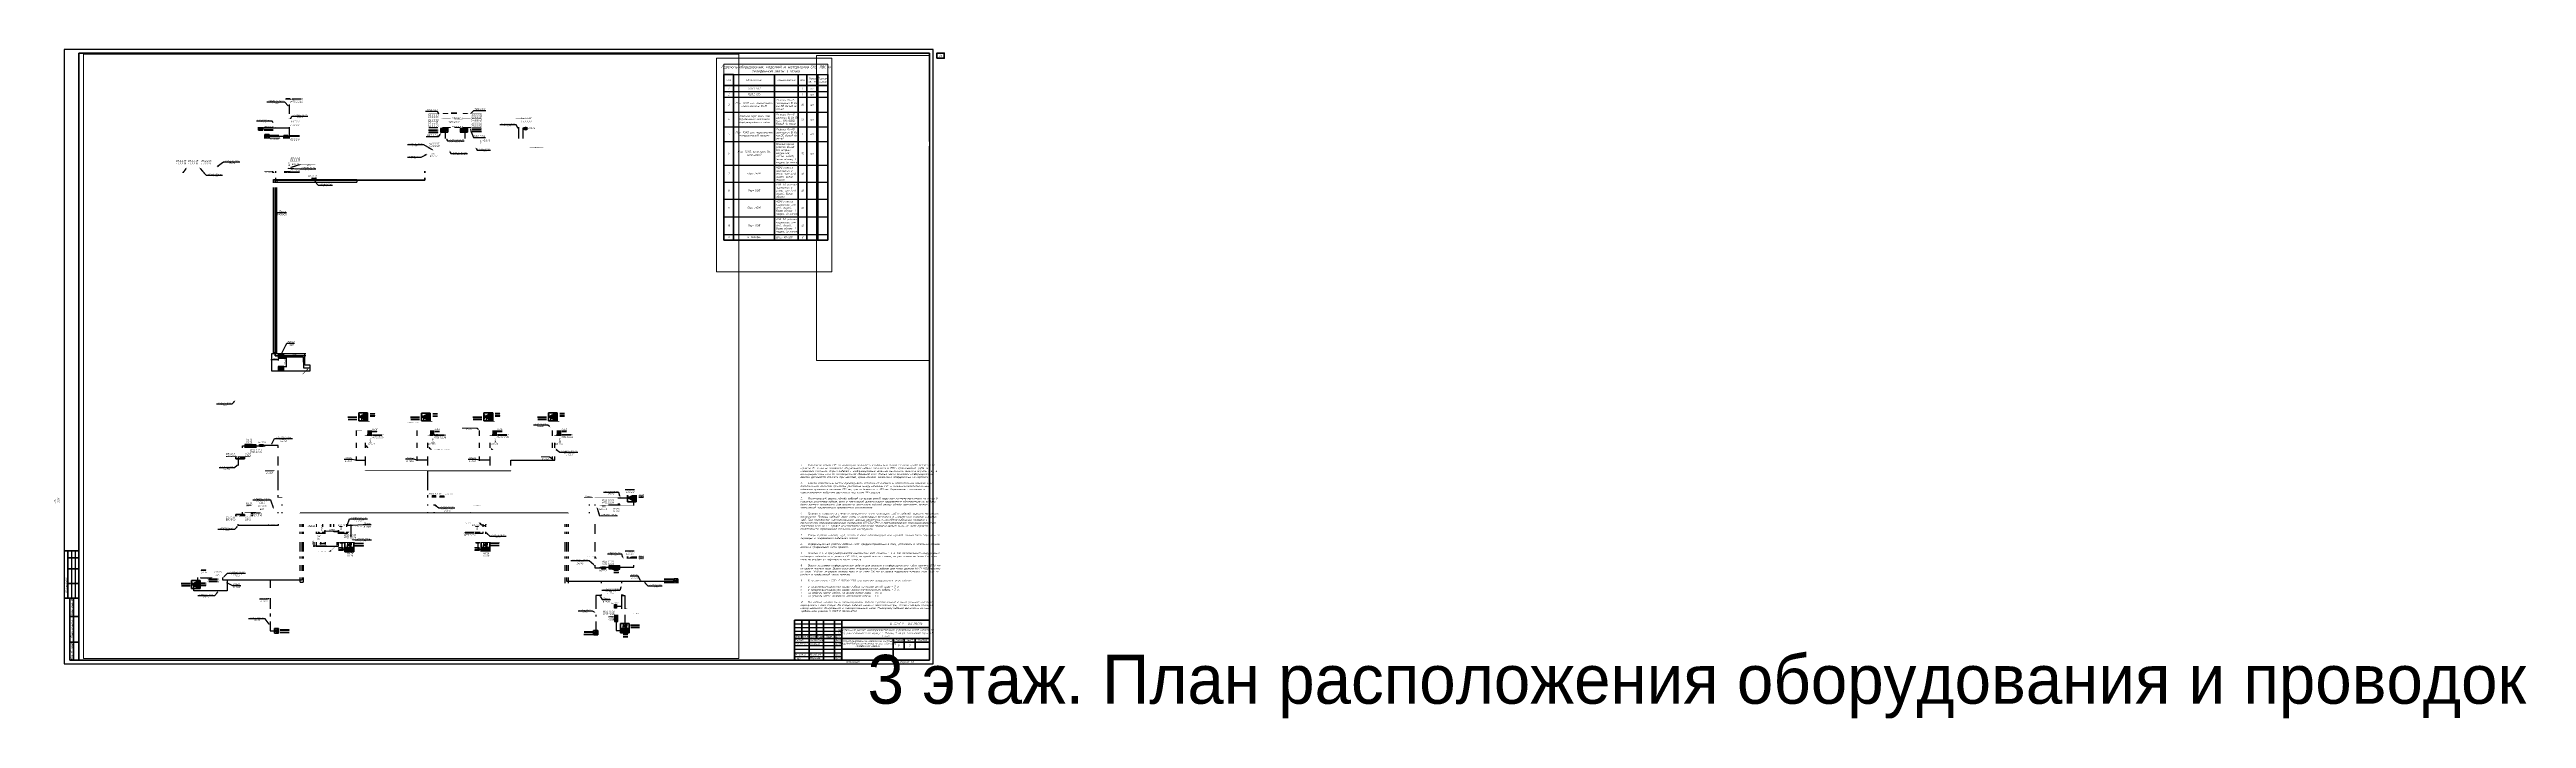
# Paper-space layout '07 План расположения оборудования и кабельных трасс на 3 этаже' of a CAD drawing. Extents: x -20 to 3369, y -75 to 841.
# The model-space entities are those that its viewports show. They can reach past a viewport. Long polylines and large blocks are cut down to what shows.
import ezdxf
from ezdxf import colors
from ezdxf.entities.mleader import LeaderData, LeaderLine
from ezdxf.enums import TextEntityAlignment as Align
from ezdxf.math import Vec2, Vec3

# ---------------------------------------------------------------- set-up
doc = ezdxf.new("R2018")
doc.units = 0
doc.header["$LTSCALE"] = 100
doc.set_wipeout_variables(frame=1)
doc.header["$PDMODE"] = 1
doc.header["$PDSIZE"] = 200
doc.linetypes.add('HIDDEN2', pattern=[4.7625, 3.175, -1.5875])
doc.layers.get('Defpoints').update_dxf_attribs({"color": 42})
for name, color, linetype, lineweight in [('13_АПС_кабели', 1, 'Continuous', 30), ('АП_АСУ_ОсновнаяТолстая', 7, 'Continuous', 30), ('АП_АСУ_ОсновнаяТонкая', 7, 'Continuous', 25), ('ОС', 5, 'Continuous', 30), ('СКС-РОЗЕТКИ', 7, 'Continuous', 50), ('СС_Выноски', 7, 'Continuous', 15), ('СС_СКК_Лоток', 170, 'Continuous', 30), ('СС_СКС_Кабель', 6, 'Continuous', 30), ('СС_СКС_Оборудование', 6, 'Continuous', 30), ('СС_Схема', 7, 'Continuous', 30)]:
    doc.layers.add(name, color=color, linetype=linetype, lineweight=lineweight)
doc.styles.add('1ISOCPEUR', font='isocpeui.ttf', dxfattribs={"height": 250})
doc.styles.add('BRAZEN-txt', font='isocpeui.ttf')
doc.styles.get("Standard").update_dxf_attribs({"font": 'arial.ttf'})
doc.linetypes.add('Рабочее в трубе  _о_о_', pattern='A,5,2,[133,ltypeshp.shx,S=0.4,R=0,X=0,Y=0.75],3', length=10)
doc.dimstyles.new('BRAZEN-Размеры_осевые', dxfattribs={"dimscale": 0, "dimtxt": 350, "dimasz": 150, "dimexe": 100, "dimexo": 100, "dimgap": 70, "dimtad": 1, "dimdec": 0, "dimzin": 0, "dimdsep": 46, "dimtxsty": 'BRAZEN-txt', "dimblk": 'ARCHTICK', "dimcen": 1, "dimdle": 100, "dimadec": 0, "dimazin": 0, "dimtfac": 1, "dimtdec": 0, "dimtofl": 0, "dimtmove": 1, "dimatfit": 3, "dimfxl": 1, "dimtolj": 1, "dimtzin": 0, "dimarcsym": 0})

# ---------------------------------------------------------------- blocks, each defined once
blk = doc.blocks.new('*U266')
at = {"linetype": 'Continuous', "lineweight": 25}
for p, q in [((1189, 841), (0, 841)), ((0, 841), (0, 0)), ((1189, 0), (1189, 841)), ((10, 155), (10, 90)), ((15, 155), (15, 90)), ((999, 55), (1064, 55)), ((999, 50), (1064, 50)), ((999, 45), (1064, 45)), ((0, 0), (1189, 0)), ((999, 30), (1064, 30)), ((999, 25), (1064, 25)), ((999, 20), (1064, 20)), ((999, 15), (1064, 15)), ((999, 10), (1064, 10))]:
    blk.add_line(p, q, dxfattribs=at)
at = {"linetype": 'Continuous', "lineweight": 60}
for p, q in [((1184, 836), (20, 836)), ((20, 836), (20, 5)), ((1184, 5), (1184, 836)), ((20, 155), (0, 155)), ((5, 155), (5, 90)), ((20, 145), (5, 145)), ((20, 130), (5, 130)), ((20, 110), (5, 110)), ((20, 90), (0, 90)), ((8, 90), (8, 5)), ((13, 90), (13, 5)), ((8, 65), (20, 65)), ((999, 60), (1184, 60)), ((999, 5), (999, 60)), ((999, 40), (1064, 40)), ((999, 35), (1184, 35)), ((1009, 60), (1009, 35)), ((1019, 60), (1019, 5)), ((1029, 60), (1029, 35)), ((1039, 60), (1039, 5)), ((1054, 60), (1054, 5)), ((1064, 5), (1064, 60)), ((1064, 50), (1184, 50)), ((1134, 35), (1134, 5)), ((1149, 35), (1149, 20)), ((1164, 35), (1164, 20)), ((1184, 5), (1184, 60)), ((8, 30), (20, 30)), ((8, 5), (20, 5)), ((20, 5), (1184, 5)), ((1064, 20), (1184, 20)), ((1134, 30), (1184, 30))]:
    blk.add_line(p, q, dxfattribs=at)
at = {"linetype": 'Continuous', "lineweight": 40}
blk.add_line((1134, 5), (1134, 35), dxfattribs=at)
at = {"lineweight": 60}
blk.add_lwpolyline([(1194, 829), (1204, 829), (1204, 836), (1194, 836)], close=True, dxfattribs=at)
at = {"linetype": 'Continuous', "rotation": 90, "style": '1ISOCPEUR'}
for s, insert, char_height, width, attachment_point in [('20_Главный_специалист_ВК', (-12.5, 176), 2.5, 19, 4), ('01.26', (-12.5, 215), 2.5, 10, 5), ('21_Главный_специалист_ЭОМ', (-7.5, 176), 2.5, 19, 4), ('01.26', (-7.5, 215), 2.5, 10, 5), ('01.26', (-2.5, 215), 2.5, 10, 5), ('Согласовано', (-17.5, 172.5), 3, 35, 5), ('Гл. спец ВК', (-12.5, 156), 2.5, 19, 4), ('01.26', (-12.5, 150), 2.5, 10, 5), ('Гл. спец ЭОМ', (-7.5, 156), 2.5, 19, 4), ('19_Главный_конструктор', (-7.5, 111), 2.5, 19, 4), ('01.26', (-7.5, 150), 2.5, 10, 5), ('18_Главный_специалист_ОВ', (-2.5, 111), 2.5, 19, 4), ('01.26', (-2.5, 150), 2.5, 10, 5), ('17_ГАП', (-12.5, 111), 2.5, 19, 4), ('Гл. констр. ', (-7.5, 91), 2.5, 19, 4), ('Гл. спец ОВ', (-2.5, 91), 2.5, 19, 4), ('Согласовано', (2.5, 107.5), 2.5, 35, 5), ('ГАП', (-12.5, 91), 2.5, 19, 4), ('Взам. инв. №', (10.5, 77.5), 2.5, 25, 5), ('Подп. и дата', (10.5, 47.5), 2.5, 35, 5), ('Инв. № подл.', (10.5, 17.5), 2.5, 25, 5)]:
    blk.add_mtext(s, dxfattribs=dict(at, insert=insert, char_height=char_height, width=width, attachment_point=attachment_point))
at = {"linetype": 'Continuous', "char_height": 2.5, "style": '1ISOCPEUR'}
for s, insert, width, attachment_point in [('Разраб.', (1000, 32.5), 19, 4), ('Капитальный ремонт общеобразовательного учреждения (ГБОУ «Школа № 429»), расположенного по адресу: г. Москва, 5-ая ул. Соколиной Горы д.14 1 этап', (1124, 42.5), 120, 5), ('16-25//Г-Р – СКС-ЛВС.ТФ', (1174, 55), 110, 6), ('Проверил', (1000, 27.5), 19, 4), ('Н. контр.', (1000, 12.5), 19, 4), ('ГИП', (1000, 7.5), 19, 4), ('Силантьев', (1020, 32.5), 19, 4), ('Поляков', (1020, 27.5), 19, 4), ('Воробьев', (1020, 12.5), 19, 4), ('Маркова', (1020, 7.5), 19, 4), ('06.26', (1055.3, 32.5), 10, 4), ('06.26', (1055.3, 27.5), 10, 4), ('06.26', (1055.3, 12.5), 10, 4), ('06.26', (1055.3, 7.4), 10, 4), ('Копировал', (1078.5, 2.5), 25, 5), ('Р', (1141.5, 25), 15, 5), ('Формат', (1149.5, 2.5), 16, 5)]:
    blk.add_mtext(s, dxfattribs=dict(at, insert=insert, width=width, attachment_point=attachment_point))
at = {"char_height": 2.5, "attachment_point": 5, "style": '1ISOCPEUR'}
for s, insert, width in [('Изм.', (1004, 37.5), 10), ('Кол.уч', (1014, 37.5), 10), ('Лист', (1024, 37.5), 10), ('№док', (1034, 37.5), 10), ('Подп.', (1046.5, 37.5), 15), ('Дата', (1059, 37.5), 10), ('Стадия', (1141.5, 32.5), 15), ('Лист', (1156.5, 32.5), 15), ('Листов', (1174, 32.5), 20)]:
    blk.add_mtext(s, dxfattribs=dict(at, insert=insert, width=width))
at = {"linetype": 'Continuous', "insert": (1099, 27.5), "char_height": 2.5, "width": 70, "attachment_point": 5, "line_spacing_factor": 0.8, "style": '1ISOCPEUR'}
blk.add_mtext('«Структурированные кабельные системы. Локально-вычислительные сети», «Система телефонной связи»', dxfattribs=at)
at = {"style": '1ISOCPEUR'}
for tag, p in [('Сквозная_нумерация', (1199, 832.5)), ('Форма3_номер_листа', (1156.5, 25)), ('Форма3_количество_листов', (1174, 25))]:
    blk.add_attdef(tag, text='', height=2.5, dxfattribs=at).set_placement(p, align=Align.MIDDLE_CENTER)
blk.add_attdef('Форма3_дополнительный_шифр', text='', height=2.5, dxfattribs=at).set_placement((1174, 55), align=Align.MIDDLE_LEFT)
at = {"lineweight": 30, "flags": 104}
blk.add_attdef('Форма3_наименование_чертежа', text='', height=2.5, dxfattribs=at).set_placement((1099, 12.5), align=Align.MIDDLE_CENTER)
at = {"style": '1ISOCPEUR', "flags": 8}
blk.add_attdef('Формат', (1157.5, 1.5), '', height=2.5, dxfattribs=at)
blk.add_wipeout([(-20, 220), (-0.5, 220), (-0.5, 90), (-20, 90)])
blk = doc.blocks.new('*U66')
blk.add_hatch(color=256).paths.add_polyline_path([(-0.7, -0.7, 1), (0.7, 0.7, 1)])
blk.add_lwpolyline([(-0.7, -0.7, 0, 1.5, 0), (-2.8, -2.8, 2, 2, 0)], format="xyseb")
at = {"const_width": 0.5}
blk.add_lwpolyline([(-8.5, -8.5), (-2.8, -2.8)], dxfattribs=at)
blk = doc.blocks.new('*U65')
blk.add_hatch(color=256).paths.add_polyline_path([(-0.7, -0.7, 1), (0.7, 0.7, 1)])
at = {"const_width": 0.5}
blk.add_lwpolyline([(0.5, 0.5), (6.4, 6.4)], dxfattribs=at)
blk.add_lwpolyline([(8.5, 8.5, 0, 1.5, 0), (6.4, 6.4, 2, 2, 0)], format="xyseb")
blk = doc.blocks.new('Лоток 3 этаж')
at = {"layer": 'СС_СКК_Лоток'}
for p, q in [((597211, -89345), (597211, -65597)), ((597211, -65597), (608631, -65597)), ((597611, -66107), (597211, -66107)), ((597611, -65997), (597612, -89345)), ((597611, -65997), (608631, -65997)), ((597711, -65997), (597711, -65597)), ((608631, -65597), (608631, -65997)), ((597612, -89345), (597211, -89345)), ((600853, -120752), (600853, -111307)), ((637503, -111307), (600853, -111307)), ((601253, -111802), (600853, -111802)), ((604791, -111707), (601253, -111707)), ((601253, -111707), (601253, -120752)), ((601335, -111707), (601335, -111307)), ((604709, -111707), (604709, -111307)), ((604791, -112550), (604791, -111707)), ((604791, -111816), (605191, -111816)), ((605191, -111707), (605191, -112550)), ((605269, -111707), (605269, -111307)), ((637103, -111707), (609413, -111707)), ((637019, -111707), (637019, -111307)), ((637103, -121156), (637103, -111707)), ((637103, -111802), (637503, -111802)), ((637503, -111307), (637503, -121156)), ((605191, -112550), (604791, -112550)), ((600853, -120752), (601253, -120752)), ((637503, -121156), (637103, -121156))]:
    blk.add_line(p, q, dxfattribs=at)
blk = doc.blocks.new('панель приема видеодомофона')
blk.add_wipeout([(0, 10), (7, 10), (7, 0), (0, 0)])
at = {"true_color": 0xffffff, "transparency": 33554687}
h = blk.add_hatch(color=7, dxfattribs=at)
h.dxf.hatch_style = 1
h.paths.add_polyline_path([(7, 10), (3.5, 10), (0, 10), (0, 5), (0, 0), (3.5, 0), (7, 0), (7, 5)])
h.paths.add_polyline_path([(3.1, 8.8), (3.1, 1.7), (0.8, 1.7), (0.8, 8.8)], flags=16)
h.paths.add_polyline_path([(3.6, 8.8), (6.6, 8.8), (6.6, 5.6), (3.6, 5.6)], flags=16)
h.paths.add_polyline_path([(4.5, 4.2, -1), (4, 4.2, -1)], flags=16)
h.paths.add_polyline_path([(5.4, 4.2, -1), (4.9, 4.2, -1)], flags=16)
h.paths.add_polyline_path([(6.4, 4.2, -1), (5.8, 4.2, -1)], flags=16)
h.paths.add_polyline_path([(4.5, 3.2, -1), (4, 3.2, -1)], flags=16)
h.paths.add_polyline_path([(5.4, 3.2, -1), (4.9, 3.2, -1)], flags=16)
h.paths.add_polyline_path([(6.4, 3.2, -1), (5.8, 3.2, -1)], flags=16)
h.paths.add_polyline_path([(4.5, 2.2, -1), (4, 2.2, -1)], flags=16)
h.paths.add_polyline_path([(5.4, 2.2, -1), (4.9, 2.2, -1)], flags=16)
h.paths.add_polyline_path([(6.4, 2.2, -1), (5.8, 2.2, -1)], flags=16)
h = blk.add_hatch(color=7, dxfattribs=at)
h.dxf.hatch_style = 1
h.paths.add_polyline_path([(3.1, 8.8), (0.8, 8.8), (0.8, 1.7), (3.1, 1.7)])
h.paths.add_polyline_path([(6.6, 8.8), (3.6, 8.8), (3.6, 5.6), (6.6, 5.6)])
h = blk.add_hatch(color=0)
h.dxf.hatch_style = 1
h.paths.add_polyline_path([(4, 4.2, 1), (4.5, 4.2, 1)])
h = blk.add_hatch(color=0)
h.dxf.hatch_style = 1
h.paths.add_polyline_path([(4, 3.2, 1), (4.5, 3.2, 1)])
h = blk.add_hatch(color=0)
h.dxf.hatch_style = 1
h.paths.add_polyline_path([(4, 2.2, 1), (4.5, 2.2, 1)])
h = blk.add_hatch(color=0)
h.dxf.hatch_style = 1
h.paths.add_polyline_path([(4.9, 4.2, 1), (5.4, 4.2, 1)])
h = blk.add_hatch(color=0)
h.dxf.hatch_style = 1
h.paths.add_polyline_path([(4.9, 3.2, 1), (5.4, 3.2, 1)])
h = blk.add_hatch(color=0)
h.dxf.hatch_style = 1
h.paths.add_polyline_path([(4.9, 2.2, 1), (5.4, 2.2, 1)])
h = blk.add_hatch(color=0)
h.dxf.hatch_style = 1
h.paths.add_polyline_path([(5.8, 4.2, 1), (6.4, 4.2, 1)])
h = blk.add_hatch(color=0)
h.dxf.hatch_style = 1
h.paths.add_polyline_path([(5.8, 3.2, 1), (6.4, 3.2, 1)])
h = blk.add_hatch(color=0)
h.dxf.hatch_style = 1
h.paths.add_polyline_path([(5.8, 2.2, 1), (6.4, 2.2, 1)])
at = {"color": 0, "lineweight": 30}
blk.add_lwpolyline([(0, 0), (3.5, 0), (7, 0), (7, 5), (7, 10), (3.5, 10), (0, 10), (0, 5)], close=True, dxfattribs=at)
at = {"color": 0}
for points in [[(0.8, 1.7), (3.1, 1.7), (3.1, 8.8), (0.8, 8.8)], [(3.6, 8.8), (6.6, 8.8), (6.6, 5.6), (3.6, 5.6)]]:
    blk.add_lwpolyline(points, close=True, dxfattribs=at)
for centre in [(4.3, 4.2), (4.3, 3.2), (4.3, 2.2), (5.2, 4.2), (5.2, 3.2), (5.2, 2.2), (6.1, 4.2), (6.1, 3.2), (6.1, 2.2)]:
    blk.add_circle(centre, 0.266, dxfattribs=at)
blk = doc.blocks.new('Розетки HDMI и USB')
at = {"true_color": 0xffffff, "transparency": 33554687}
h = blk.add_hatch(color=7, dxfattribs=at)
h.dxf.hatch_style = 1
h.paths.add_polyline_path([(237, 475), (0, 475), (0, 237), (237, 237)])
h.paths.add_polyline_path([(211, 388), (211, 348), (205, 348), (190, 331), (123, 331), (56, 331), (41, 348), (35, 348), (35, 388)], flags=16)
h = blk.add_hatch(color=7, dxfattribs=at)
h.dxf.hatch_style = 1
h.paths.add_polyline_path([(237, 237), (0, 237), (0, 0), (237, 0)])
h.paths.add_polyline_path([(197, 140), (197, 97), (41, 97), (41, 140)], flags=16)
h.paths.add_polyline_path([(197, 140), (41, 140), (41, 117), (197, 117)], flags=0)
h = blk.add_hatch(color=7, dxfattribs=at)
h.dxf.hatch_style = 1
h.paths.add_polyline_path([(211, 388), (35, 388), (35, 348), (41, 348), (56, 331), (123, 331), (190, 331), (205, 348), (211, 348)])
h = blk.add_hatch(color=7, dxfattribs=at)
h.dxf.hatch_style = 1
h.paths.add_polyline_path([(197, 140), (41, 140), (41, 117), (197, 117)])
at = {"true_color": 0x000000, "transparency": 33554687}
h = blk.add_hatch(color=18, dxfattribs=at)
h.dxf.hatch_style = 1
h.paths.add_polyline_path([(197, 117), (41, 117), (41, 97), (197, 97)])
at = {"layer": 'СС_СКС_Кабель', "color": 0}
for p, q in [((0, 475), (0, 0)), ((237, 475), (0, 475)), ((0, 237), (237, 237)), ((0, 0), (237, 0)), ((35, 388), (211, 388)), ((35, 388), (35, 348)), ((35, 348), (41, 348)), ((41, 348), (56, 331)), ((41, 140), (197, 140)), ((41, 97), (41, 140)), ((41, 117), (197, 117)), ((197, 97), (41, 97)), ((56, 331), (123, 331)), ((190, 331), (123, 331)), ((205, 348), (190, 331)), ((197, 140), (197, 97)), ((211, 348), (205, 348)), ((211, 388), (211, 348)), ((237, 0), (237, 475))]:
    blk.add_line(p, q, dxfattribs=at)
blk = doc.blocks.new('*U72')
at = {"color": 0}
for p, q in [((0, -38), (0, 462)), ((0, 462), (500, 462)), ((92, 76), (250, 348)), ((407, 348), (92, 348)), ((407, 76), (92, 76)), ((250, 348), (407, 76)), ((250, 76), (250, 348)), ((500, 462), (500, -38)), ((500, -38), (0, -38))]:
    blk.add_line(p, q, dxfattribs=at)
blk = doc.blocks.new('Розетка 1хRJ45')
at = {"true_color": 0xffffff, "transparency": 33554687}
h = blk.add_hatch(color=7, dxfattribs=at)
h.dxf.hatch_style = 1
h.paths.add_polyline_path([(273, 158), (0, 0), (273, -158)])
at = {"color": 0, "lineweight": 30}
for p, q in [((0, 0), (273, 158)), ((0, 158), (0, -158)), ((273, -158), (0, 0)), ((273, 158), (273, -158))]:
    blk.add_line(p, q, dxfattribs=at)
at = {"style": '1ISOCPEUR', "oblique": 15, "width": 0.8, "flags": 8}
blk.add_attdef('ПОЗ.', (311, -106), '', height=250, dxfattribs=at)
blk = doc.blocks.new('порт ШИ')
at = {"layer": 'АП_АСУ_ОсновнаяТонкая', "color": 3, "lineweight": 0, "ltscale": 50}
blk.add_lwpolyline([(-240, 462), (240, 462), (240, 0), (-240, 0)], close=True, dxfattribs=at)
at = {"layer": 'АП_АСУ_ОсновнаяТонкая', "color": 3, "lineweight": 0, "ltscale": 50, "rotation": 90}
blk.add_blockref('Розетка 1хRJ45', (0, 87), dxfattribs=at)
blk = doc.blocks.new('*U168')
at = {"true_color": 0xffffff, "transparency": 33554687}
h = blk.add_hatch(color=7, dxfattribs=at)
h.dxf.hatch_style = 1
h.paths.add_polyline_path([(0, 338), (0, 0), (599, 0), (599, 338)])
at = {"color": 0}
blk.add_lwpolyline([(0, 338), (599, 338), (599, 0), (0, 0)], close=True, dxfattribs=at)
at = {"color": 0, "insert": (13, 300), "char_height": 250, "attachment_point": 1, "style": '1ISOCPEUR'}
blk.add_mtext_dynamic_manual_height_columns('WiFi', width=599, gutter_width=1250, heights=[0], dxfattribs=at)
at = {"color": 18, "true_color": 0x000000, "style": '1ISOCPEUR'}
blk.add_attdef('НАЗВАНИЕ', (-189, -313), '', height=250, dxfattribs=at)
blk = doc.blocks.new('*U117')
at = {"true_color": 0xffffff, "transparency": 33554687}
h = blk.add_hatch(color=7, dxfattribs=at)
h.dxf.hatch_style = 1
h.paths.add_polyline_path([(0, 338), (0, 0), (599, 0), (599, 338)])
at = {"color": 0}
blk.add_lwpolyline([(0, 338), (599, 338), (599, 0), (0, 0)], close=True, dxfattribs=at)
at = {"color": 0, "insert": (13, 300), "char_height": 250, "attachment_point": 1, "style": '1ISOCPEUR'}
blk.add_mtext_dynamic_manual_height_columns('WiFi', width=599, gutter_width=1250, heights=[0], dxfattribs=at)
at = {"color": 18, "true_color": 0x000000, "style": '1ISOCPEUR'}
blk.add_attdef('НАЗВАНИЕ', (-337, 991), '', height=250, dxfattribs=at)
blk = doc.blocks.new('*U256')
at = {"true_color": 0xffffff, "transparency": 33554687}
h = blk.add_hatch(color=7, dxfattribs=at)
h.dxf.hatch_style = 1
h.paths.add_polyline_path([(0, 338), (0, 0), (599, 0), (599, 338)])
at = {"color": 0}
blk.add_lwpolyline([(0, 338), (599, 338), (599, 0), (0, 0)], close=True, dxfattribs=at)
at = {"color": 0, "insert": (13, 300), "char_height": 250, "attachment_point": 1, "style": '1ISOCPEUR'}
blk.add_mtext_dynamic_manual_height_columns('WiFi', width=599, gutter_width=1250, heights=[0], dxfattribs=at)
at = {"color": 18, "true_color": 0x000000, "style": '1ISOCPEUR'}
blk.add_attdef('НАЗВАНИЕ', (-317, 665), '', height=250, dxfattribs=at)
blk = doc.blocks.new('*U163')
at = {"true_color": 0xffffff, "transparency": 33554687}
h = blk.add_hatch(color=7, dxfattribs=at)
h.dxf.hatch_style = 1
h.paths.add_polyline_path([(0, 338), (0, 0), (599, 0), (599, 338)])
at = {"color": 0}
blk.add_lwpolyline([(0, 338), (599, 338), (599, 0), (0, 0)], close=True, dxfattribs=at)
at = {"color": 0, "insert": (13, 300), "char_height": 250, "attachment_point": 1, "style": '1ISOCPEUR'}
blk.add_mtext_dynamic_manual_height_columns('WiFi', width=599, gutter_width=1250, heights=[0], dxfattribs=at)
at = {"color": 18, "true_color": 0x000000, "style": '1ISOCPEUR'}
blk.add_attdef('НАЗВАНИЕ', (692, 886), '', height=250, dxfattribs=at)
blk = doc.blocks.new('*U164')
at = {"true_color": 0xffffff, "transparency": 33554687}
h = blk.add_hatch(color=7, dxfattribs=at)
h.dxf.hatch_style = 1
h.paths.add_polyline_path([(0, 338), (0, 0), (599, 0), (599, 338)])
at = {"color": 0}
blk.add_lwpolyline([(0, 338), (599, 338), (599, 0), (0, 0)], close=True, dxfattribs=at)
at = {"color": 0, "insert": (13, 300), "char_height": 250, "attachment_point": 1, "style": '1ISOCPEUR'}
blk.add_mtext_dynamic_manual_height_columns('WiFi', width=599, gutter_width=1250, heights=[0], dxfattribs=at)
at = {"color": 18, "true_color": 0x000000, "style": '1ISOCPEUR'}
blk.add_attdef('НАЗВАНИЕ', (691, 1049), '', height=250, dxfattribs=at)
blk = doc.blocks.new('*U165')
at = {"true_color": 0xffffff, "transparency": 33554687}
h = blk.add_hatch(color=7, dxfattribs=at)
h.dxf.hatch_style = 1
h.paths.add_polyline_path([(0, 338), (0, 0), (599, 0), (599, 338)])
at = {"color": 0}
blk.add_lwpolyline([(0, 338), (599, 338), (599, 0), (0, 0)], close=True, dxfattribs=at)
at = {"color": 0, "insert": (13, 300), "char_height": 250, "attachment_point": 1, "style": '1ISOCPEUR'}
blk.add_mtext_dynamic_manual_height_columns('WiFi', width=599, gutter_width=1250, heights=[0], dxfattribs=at)
at = {"color": 18, "true_color": 0x000000, "style": '1ISOCPEUR'}
blk.add_attdef('НАЗВАНИЕ', (713, 728), '', height=250, dxfattribs=at)
blk = doc.blocks.new('*U166')
at = {"true_color": 0xffffff, "transparency": 33554687}
h = blk.add_hatch(color=7, dxfattribs=at)
h.dxf.hatch_style = 1
h.paths.add_polyline_path([(0, 338), (0, 0), (599, 0), (599, 338)])
at = {"color": 0}
blk.add_lwpolyline([(0, 338), (599, 338), (599, 0), (0, 0)], close=True, dxfattribs=at)
at = {"color": 0, "insert": (13, 300), "char_height": 250, "attachment_point": 1, "style": '1ISOCPEUR'}
blk.add_mtext_dynamic_manual_height_columns('WiFi', width=599, gutter_width=1250, heights=[0], dxfattribs=at)
at = {"color": 18, "true_color": 0x000000, "style": '1ISOCPEUR'}
blk.add_attdef('НАЗВАНИЕ', (-253, 571), '', height=250, dxfattribs=at)
blk = doc.blocks.new('*U167')
at = {"true_color": 0xffffff, "transparency": 33554687}
h = blk.add_hatch(color=7, dxfattribs=at)
h.dxf.hatch_style = 1
h.paths.add_polyline_path([(0, 338), (0, 0), (599, 0), (599, 338)])
at = {"color": 0}
blk.add_lwpolyline([(0, 338), (599, 338), (599, 0), (0, 0)], close=True, dxfattribs=at)
at = {"color": 0, "insert": (13, 300), "char_height": 250, "attachment_point": 1, "style": '1ISOCPEUR'}
blk.add_mtext_dynamic_manual_height_columns('WiFi', width=599, gutter_width=1250, heights=[0], dxfattribs=at)
at = {"color": 18, "true_color": 0x000000, "style": '1ISOCPEUR'}
blk.add_attdef('НАЗВАНИЕ', (-253, 574), '', height=250, dxfattribs=at)
blk = doc.blocks.new('*U159')
at = {"true_color": 0xffffff, "transparency": 33554687}
h = blk.add_hatch(color=7, dxfattribs=at)
h.dxf.hatch_style = 1
h.paths.add_polyline_path([(0, 338), (0, 0), (599, 0), (599, 338)])
at = {"color": 0}
blk.add_lwpolyline([(0, 338), (599, 338), (599, 0), (0, 0)], close=True, dxfattribs=at)
at = {"color": 0, "insert": (13, 300), "char_height": 250, "attachment_point": 1, "style": '1ISOCPEUR'}
blk.add_mtext_dynamic_manual_height_columns('WiFi', width=599, gutter_width=1250, heights=[0], dxfattribs=at)
at = {"color": 18, "true_color": 0x000000, "style": '1ISOCPEUR'}
blk.add_attdef('НАЗВАНИЕ', (-253, 550), '', height=250, dxfattribs=at)
blk = doc.blocks.new('*U160')
at = {"true_color": 0xffffff, "transparency": 33554687}
h = blk.add_hatch(color=7, dxfattribs=at)
h.dxf.hatch_style = 1
h.paths.add_polyline_path([(0, 338), (0, 0), (599, 0), (599, 338)])
at = {"color": 0}
blk.add_lwpolyline([(0, 338), (599, 338), (599, 0), (0, 0)], close=True, dxfattribs=at)
at = {"color": 0, "insert": (13, 300), "char_height": 250, "attachment_point": 1, "style": '1ISOCPEUR'}
blk.add_mtext_dynamic_manual_height_columns('WiFi', width=599, gutter_width=1250, heights=[0], dxfattribs=at)
at = {"color": 18, "true_color": 0x000000, "style": '1ISOCPEUR'}
blk.add_attdef('НАЗВАНИЕ', (-422, -376), '', height=250, dxfattribs=at)
blk = doc.blocks.new('*U161')
at = {"true_color": 0xffffff, "transparency": 33554687}
h = blk.add_hatch(color=7, dxfattribs=at)
h.dxf.hatch_style = 1
h.paths.add_polyline_path([(0, 338), (0, 0), (599, 0), (599, 338)])
at = {"color": 0}
blk.add_lwpolyline([(0, 338), (599, 338), (599, 0), (0, 0)], close=True, dxfattribs=at)
at = {"color": 0, "insert": (13, 300), "char_height": 250, "attachment_point": 1, "style": '1ISOCPEUR'}
blk.add_mtext_dynamic_manual_height_columns('WiFi', width=599, gutter_width=1250, heights=[0], dxfattribs=at)
at = {"color": 18, "true_color": 0x000000, "style": '1ISOCPEUR'}
blk.add_attdef('НАЗВАНИЕ', (-422, -376), '', height=250, dxfattribs=at)
blk = doc.blocks.new('*U162')
at = {"true_color": 0xffffff, "transparency": 33554687}
h = blk.add_hatch(color=7, dxfattribs=at)
h.dxf.hatch_style = 1
h.paths.add_polyline_path([(0, 338), (0, 0), (599, 0), (599, 338)])
at = {"color": 0}
blk.add_lwpolyline([(0, 338), (599, 338), (599, 0), (0, 0)], close=True, dxfattribs=at)
at = {"color": 0, "insert": (13, 300), "char_height": 250, "attachment_point": 1, "style": '1ISOCPEUR'}
blk.add_mtext_dynamic_manual_height_columns('WiFi', width=599, gutter_width=1250, heights=[0], dxfattribs=at)
at = {"color": 18, "true_color": 0x000000, "style": '1ISOCPEUR'}
blk.add_attdef('НАЗВАНИЕ', (268, -220), '', height=250, dxfattribs=at)
blk = doc.blocks.new('Модуль на 1 RJ')
at = {"true_color": 0xffffff}
h = blk.add_hatch(color=7, dxfattribs=at)
h.dxf.hatch_style = 1
h.paths.add_polyline_path([(0, 250), (-289, 250), (0, -250)])
at = {"color": 0, "lineweight": 30}
for p, q in [((-289, 250), (0, 250)), ((0, -250), (-289, 250)), ((0, 250), (0, -250)), ((-289, -250), (0, -250))]:
    blk.add_line(p, q, dxfattribs=at)
blk = doc.blocks.new('соед. коробка')
at = {"layer": 'ОС'}
h = blk.add_hatch(color=0, dxfattribs=at)
h.dxf.hatch_style = 1
h.paths.add_polyline_path([(93.75, 0, 1), (-93.75, 0, 1)])
at = {"layer": 'ОС', "color": 0}
blk.add_circle((0, 0), 93.75, dxfattribs=at)
at = {"layer": 'ОС', "color": 0, "style": '1ISOCPEUR'}
blk.add_attdef('ПАРАМЕТР', (-187.5, 150), '', height=112.5, dxfattribs=at)
blk = doc.blocks.new('шкаф ТШ 2')
at = {"true_color": 0xffffff, "transparency": 33554684}
h = blk.add_hatch(color=7, dxfattribs=at)
h.dxf.hatch_style = 1
h.paths.add_polyline_path([(341, 300), (-341, 300), (-341, -300), (341, -300)])
h.paths.add_polyline_path([(-341, 300), (-459, 300), (-459, -300), (-341, -300)])
at = {"layer": 'СС_СКС_Оборудование', "color": 180}
blk.add_line((-341, 300), (-341, -300), dxfattribs=at)
blk.add_lwpolyline([(341, 300), (-459, 300), (-459, -300), (341, -300)], close=True, dxfattribs=at)
at = {"layer": 'СС_СКС_Кабель', "rotation": 180}
blk.add_blockref('соед. коробка', (0, 0), dxfattribs=at)
blk = doc.blocks.new('ТШ СБ 2')
at = {"true_color": 0xffffff, "transparency": 33554684}
h = blk.add_hatch(color=7, dxfattribs=at)
h.dxf.hatch_style = 1
h.paths.add_polyline_path([(300, 327), (-300, 327), (-300, -327), (300, -327)])
h.paths.add_polyline_path([(300, 473), (-300, 473), (-300, 327), (300, 327)])
at = {"layer": 'СС_СКС_Оборудование', "color": 7}
blk.add_line((-300, 327), (300, 327), dxfattribs=at)
blk.add_lwpolyline([(-300, 473), (-300, -327), (300, -327), (300, 473)], close=True, dxfattribs=at)
at = {"insert": (0, 0), "char_height": 225, "attachment_point": 5, "style": '1ISOCPEUR'}
blk.add_mtext_dynamic_manual_height_columns('ТШ СБ', width=2.5, gutter_width=12.5, heights=[0], dxfattribs=at)
blk = doc.blocks.new('_ArchTick')
at = {"color": 0, "linetype": 'ByBlock', "const_width": 0.15}
blk.add_lwpolyline([(-0.5, -0.5), (0.5, 0.5)], dxfattribs=at)
blk = doc.blocks.new('*D174')
at = {"layer": 'Defpoints', "color": 0, "transparency": 16777216}
for p in [(596941, -89465), (596941, -90291), (597841, -89465)]:
    blk.add_point(p, dxfattribs=at)
at = {"layer": 'СС_СКК_Лоток', "color": 0, "linetype": 'Continuous', "lineweight": -2, "transparency": 16777216}
for p, q in [((597941, -90291), (596841, -90291)), ((596941, -89565), (596941, -90391)), ((597841, -89565), (597841, -90391))]:
    blk.add_line(p, q, dxfattribs=at)
at = {"layer": 'СС_СКК_Лоток', "color": 0, "lineweight": -2, "transparency": 16777216, "xscale": 150, "yscale": 150, "zscale": 150, "rotation": 180}
blk.add_blockref('_ArchTick', (596941, -90291), dxfattribs=at)
at = {"layer": 'СС_СКК_Лоток', "color": 0, "lineweight": -2, "transparency": 16777216, "xscale": 150, "yscale": 150, "zscale": 150}
blk.add_blockref('_ArchTick', (597841, -90291), dxfattribs=at)
at = {"layer": 'СС_СКК_Лоток', "color": 0, "lineweight": 0, "transparency": 16777216, "insert": (597391, -90156), "char_height": 250, "width": 731.08, "attachment_point": 5, "style": '1ISOCPEUR'}
blk.add_mtext('\\A1;900', dxfattribs=at)
blk = doc.blocks.new('*D175')
at = {"layer": 'Defpoints', "color": 0, "transparency": 16777216}
for p in [(598241, -91210), (598541, -90065), (598932, -91210)]:
    blk.add_point(p, dxfattribs=at)
at = {"layer": 'СС_СКК_Лоток', "color": 0, "linetype": 'Continuous', "lineweight": -2, "transparency": 16777216}
for p, q in [((598341, -91210), (599032, -91210)), ((598641, -90065), (599032, -90065)), ((598932, -89965), (598932, -91310))]:
    blk.add_line(p, q, dxfattribs=at)
at = {"layer": 'СС_СКК_Лоток', "color": 0, "lineweight": -2, "transparency": 16777216, "xscale": 150, "yscale": 150, "zscale": 150}
for p, rotation in [((598932, -90065), 90), ((598932, -91210), 270)]:
    blk.add_blockref('_ArchTick', p, dxfattribs=dict(at, rotation=rotation))
at = {"layer": 'СС_СКК_Лоток', "color": 0, "lineweight": 0, "transparency": 16777216, "insert": (598797, -90638), "char_height": 250, "width": 731.08, "attachment_point": 5, "rotation": 90, "style": '1ISOCPEUR'}
blk.add_mtext('\\A1;1150', dxfattribs=at)
blk = doc.blocks.new('*D176')
at = {"layer": 'Defpoints', "color": 0, "transparency": 16777216}
for p in [(598641, -89765), (598641, -89966), (601511, -90238)]:
    blk.add_point(p, dxfattribs=at)
at = {"layer": 'СС_СКК_Лоток', "color": 0, "linetype": 'Continuous', "lineweight": -2, "transparency": 16777216}
for p, q in [((601611, -89765), (598541, -89765)), ((598641, -89866), (598641, -89665)), ((601511, -90138), (601511, -89665))]:
    blk.add_line(p, q, dxfattribs=at)
at = {"layer": 'СС_СКК_Лоток', "color": 0, "lineweight": -2, "transparency": 16777216, "xscale": 150, "yscale": 150, "zscale": 150, "rotation": 180}
blk.add_blockref('_ArchTick', (598641, -89765), dxfattribs=at)
at = {"layer": 'СС_СКК_Лоток', "color": 0, "lineweight": -2, "transparency": 16777216, "xscale": 150, "yscale": 150, "zscale": 150}
blk.add_blockref('_ArchTick', (601511, -89765), dxfattribs=at)
at = {"layer": 'СС_СКК_Лоток', "color": 0, "lineweight": 0, "transparency": 16777216, "insert": (600076, -89630), "char_height": 250, "width": 731.08, "attachment_point": 5, "style": '1ISOCPEUR'}
blk.add_mtext('\\A1;2850', dxfattribs=at)
blk = doc.blocks.new('*D177')
at = {"layer": 'Defpoints', "color": 0, "transparency": 16777216}
for p in [(603656, -114889), (604256, -114889), (603656, -115480)]:
    blk.add_point(p, dxfattribs=at)
at = {"layer": 'СС_СКК_Лоток', "color": 0, "linetype": 'Continuous', "lineweight": -2, "transparency": 16777216}
for p, q in [((603656, -114989), (603656, -115580)), ((604256, -114989), (604256, -115580)), ((604356, -115480), (603556, -115480))]:
    blk.add_line(p, q, dxfattribs=at)
at = {"layer": 'СС_СКК_Лоток', "color": 0, "lineweight": -2, "transparency": 16777216, "xscale": 150, "yscale": 150, "zscale": 150, "rotation": 180}
blk.add_blockref('_ArchTick', (603656, -115480), dxfattribs=at)
at = {"layer": 'СС_СКК_Лоток', "color": 0, "lineweight": -2, "transparency": 16777216, "xscale": 150, "yscale": 150, "zscale": 150}
blk.add_blockref('_ArchTick', (604256, -115480), dxfattribs=at)
at = {"layer": 'СС_СКК_Лоток', "color": 0, "lineweight": 0, "transparency": 16777216, "insert": (603956, -115345), "char_height": 250, "width": 731.08, "attachment_point": 5, "style": '1ISOCPEUR'}
blk.add_mtext('\\A1;600', dxfattribs=at)
blk = doc.blocks.new('*D178')
at = {"layer": 'Defpoints', "color": 0, "transparency": 16777216}
for p in [(603956, -114889), (602720, -115789), (604574, -115789)]:
    blk.add_point(p, dxfattribs=at)
at = {"layer": 'СС_СКК_Лоток', "color": 0, "linetype": 'Continuous', "lineweight": -2, "transparency": 16777216}
for p, q in [((603856, -114889), (602620, -114889)), ((602720, -114789), (602720, -115889)), ((604474, -115789), (602620, -115789))]:
    blk.add_line(p, q, dxfattribs=at)
at = {"layer": 'СС_СКК_Лоток', "color": 0, "lineweight": -2, "transparency": 16777216, "xscale": 150, "yscale": 150, "zscale": 150}
for p, rotation in [((602720, -114889), 90), ((602720, -115789), 270)]:
    blk.add_blockref('_ArchTick', p, dxfattribs=dict(at, rotation=rotation))
at = {"layer": 'СС_СКК_Лоток', "color": 0, "lineweight": 0, "transparency": 16777216, "insert": (602585, -115339), "char_height": 250, "width": 731.08, "attachment_point": 5, "rotation": 90, "style": '1ISOCPEUR'}
blk.add_mtext('\\A1;900', dxfattribs=at)
blk = doc.blocks.new('*D179')
at = {"layer": 'Defpoints', "color": 0, "transparency": 16777216}
for p in [(603953, -112670), (604172, -114089), (604556, -112670)]:
    blk.add_point(p, dxfattribs=at)
at = {"layer": 'СС_СКК_Лоток', "color": 0, "linetype": 'Continuous', "lineweight": -2, "transparency": 16777216}
for p, q in [((604456, -112670), (603853, -112670)), ((604072, -114089), (603853, -114089)), ((603953, -114189), (603953, -112570))]:
    blk.add_line(p, q, dxfattribs=at)
at = {"layer": 'СС_СКК_Лоток', "color": 0, "lineweight": -2, "transparency": 16777216, "xscale": 150, "yscale": 150, "zscale": 150}
for p, rotation in [((603953, -112670), 90), ((603953, -114089), 270)]:
    blk.add_blockref('_ArchTick', p, dxfattribs=dict(at, rotation=rotation))
at = {"layer": 'СС_СКК_Лоток', "color": 0, "lineweight": 0, "transparency": 16777216, "insert": (603818, -113379), "char_height": 250, "width": 731.08, "attachment_point": 5, "rotation": 90, "style": '1ISOCPEUR'}
blk.add_mtext('\\A1;1400', dxfattribs=at)
blk = doc.blocks.new('_None')
blk = doc.blocks.new('_Dot')
at = {"color": 0, "linetype": 'ByBlock', "lineweight": -2}
blk.add_line((-0.5, 0), (-1, 0), dxfattribs=at)
at = {"color": 0, "linetype": 'ByBlock', "const_width": 0.5}
blk.add_lwpolyline([(-0.25, 0, 1), (0.25, 0, 1)], format="xyb", close=True, dxfattribs=at)
blk = doc.blocks.new('*D180')
at = {"layer": 'Defpoints', "color": 0, "transparency": 16777216}
for p in [(604258, -114121), (606091, -113721), (606091, -113850)]:
    blk.add_point(p, dxfattribs=at)
at = {"layer": 'СС_СКК_Лоток', "color": 0, "linetype": 'Continuous', "lineweight": -2, "transparency": 16777216}
for p, q in [((604156, -113727), (606191, -113721)), ((604257, -114021), (604256, -113627)), ((606091, -113750), (606090, -113621))]:
    blk.add_line(p, q, dxfattribs=at)
at = {"layer": 'СС_СКК_Лоток', "color": 0, "lineweight": -2, "transparency": 16777216, "xscale": 150, "yscale": 150, "zscale": 150}
for p, rotation in [((604256, -113727), 180.1693704552218), ((606091, -113721), 0.1693704552217915)]:
    blk.add_blockref('_ArchTick', p, dxfattribs=dict(at, rotation=rotation))
at = {"layer": 'СС_СКК_Лоток', "color": 0, "lineweight": 0, "transparency": 16777216, "insert": (605173, -113589), "char_height": 250, "width": 731.08, "attachment_point": 5, "rotation": 0.16937, "style": '1ISOCPEUR'}
blk.add_mtext('\\A1;1850', dxfattribs=at)
blk = doc.blocks.new('*U170')
at = {"color": 0}
for p, q in [((0, 462), (500, 462)), ((0, -38), (0, 462)), ((114, 212), (386, 369)), ((114, 369), (114, 54)), ((386, 54), (114, 212)), ((386, 212), (114, 212)), ((386, 369), (386, 54)), ((500, 462), (500, -38)), ((500, -38), (0, -38))]:
    blk.add_line(p, q, dxfattribs=at)
blk = doc.blocks.new('*U171')
at = {"true_color": 0xffffff, "transparency": 33554687}
h = blk.add_hatch(color=7, dxfattribs=at)
h.dxf.hatch_style = 1
h.paths.add_polyline_path([(0, 338), (0, 0), (599, 0), (599, 338)])
at = {"color": 0}
blk.add_lwpolyline([(0, 338), (599, 338), (599, 0), (0, 0)], close=True, dxfattribs=at)
at = {"color": 0, "insert": (13, 300), "char_height": 250, "attachment_point": 1, "style": '1ISOCPEUR'}
blk.add_mtext_dynamic_manual_height_columns('WiFi', width=599, gutter_width=1250, heights=[0], dxfattribs=at)
at = {"color": 18, "true_color": 0x000000, "style": '1ISOCPEUR'}
blk.add_attdef('НАЗВАНИЕ', (717, 445), '', height=250, dxfattribs=at)
blk = doc.blocks.new('*U172')
at = {"true_color": 0xffffff, "transparency": 33554687}
h = blk.add_hatch(color=7, dxfattribs=at)
h.dxf.hatch_style = 1
h.paths.add_polyline_path([(0, 338), (0, 0), (599, 0), (599, 338)])
at = {"color": 0}
blk.add_lwpolyline([(0, 338), (599, 338), (599, 0), (0, 0)], close=True, dxfattribs=at)
at = {"color": 0, "insert": (13, 300), "char_height": 250, "attachment_point": 1, "style": '1ISOCPEUR'}
blk.add_mtext_dynamic_manual_height_columns('WiFi', width=599, gutter_width=1250, heights=[0], dxfattribs=at)
at = {"color": 18, "true_color": 0x000000, "style": '1ISOCPEUR'}
blk.add_attdef('НАЗВАНИЕ', (-695, 424), '', height=250, dxfattribs=at)
blk = doc.blocks.new('*U173')
at = {"true_color": 0xffffff, "transparency": 33554687}
h = blk.add_hatch(color=7, dxfattribs=at)
h.dxf.hatch_style = 1
h.paths.add_polyline_path([(0, 338), (0, 0), (599, 0), (599, 338)])
at = {"color": 0}
blk.add_lwpolyline([(0, 338), (599, 338), (599, 0), (0, 0)], close=True, dxfattribs=at)
at = {"color": 0, "insert": (13, 300), "char_height": 250, "attachment_point": 1, "style": '1ISOCPEUR'}
blk.add_mtext_dynamic_manual_height_columns('WiFi', width=599, gutter_width=1250, heights=[0], dxfattribs=at)
at = {"color": 18, "true_color": 0x000000, "style": '1ISOCPEUR'}
blk.add_attdef('НАЗВАНИЕ', (445, 402), '', height=250, dxfattribs=at)
blk = doc.blocks.new('*U169')
at = {"true_color": 0xffffff, "transparency": 33554687}
h = blk.add_hatch(color=7, dxfattribs=at)
h.dxf.hatch_style = 1
h.paths.add_polyline_path([(0, 338), (0, 0), (599, 0), (599, 338)])
at = {"color": 0}
blk.add_lwpolyline([(0, 338), (599, 338), (599, 0), (0, 0)], close=True, dxfattribs=at)
at = {"color": 0, "insert": (13, 300), "char_height": 250, "attachment_point": 1, "style": '1ISOCPEUR'}
blk.add_mtext_dynamic_manual_height_columns('WiFi', width=599, gutter_width=1250, heights=[0], dxfattribs=at)
at = {"color": 18, "true_color": 0x000000, "style": '1ISOCPEUR'}
blk.add_attdef('НАЗВАНИЕ', (314, 404), '', height=250, dxfattribs=at)
blk = doc.blocks.new('*T244')
at = {"color": 0, "lineweight": 50, "transparency": 16777216}
for p, q in [((0, -1438), (1300, -1438)), ((0, -1438), (0, -24105)), ((0, -2938), (14195, -2938)), ((1300, -1438), (1300, -24105)), ((6919, -1438), (6919, -24105)), ((10139, -1438), (10139, -24105)), ((11339, -1438), (11339, -24105)), ((12839, -1438), (12839, -24105)), ((14195, -1438), (14195, -24105)), ((0, -24105), (14195, -24105))]:
    blk.add_line(p, q, dxfattribs=at)
at = {"color": 0, "linetype": 'ByBlock', "lineweight": -2, "transparency": 16777216}
for p, q in [((1300, -1438), (14195, -1438)), ((11339, -6563), (12839, -6563)), ((11339, -8563), (12839, -8563))]:
    blk.add_line(p, q, dxfattribs=at)
at = {"color": 0, "lineweight": -2, "transparency": 16777216}
for p, q in [((0, -3738), (14195, -3738)), ((0, -4538), (14195, -4538)), ((0, -6563), (11339, -6563)), ((12839, -6563), (14195, -6563)), ((0, -8563), (11339, -8563)), ((12839, -8563), (14195, -8563)), ((0, -10588), (14195, -10588)), ((0, -13838), (14195, -13838)), ((0, -16155), (14195, -16155)), ((0, -18472), (14195, -18472)), ((0, -20888), (14195, -20888)), ((0, -23305), (14195, -23305))]:
    blk.add_line(p, q, dxfattribs=at)
at = {"layer": 'Defpoints', "color": 8, "linetype": 'ByBlock', "lineweight": 0, "transparency": 16777216}
for p, q in [((0, 0), (14195, 0)), ((0, 0), (0, -1438)), ((14195, 0), (14195, -1438))]:
    blk.add_line(p, q, dxfattribs=at)
at = {"color": 0, "transparency": 16777216, "style": '1ISOCPEUR'}
for s, insert, char_height, width, attachment_point in [('Поз.', (650, -2188), 250, 900, 5), ('Перечень оборудования, изделий и материалов СКС, ЛВС и телефонной связи 3 этажа', (7097, -719), 350, 13794.54, 5), ('1', (650, -3338), 250, 900, 5), ('Обозначение', (4110, -2188), 250, 5219.44, 5), ('{\\C7;ТШ3.1 (СС)}', (4110, -3338), 250, 5219.44, 5), ('Наименование', (8529, -2188), 250, 2819.56, 5), ('Кол.', (10739, -2188), 250, 800, 5), ('1', (10739, -3338), 250, 800, 5), ('Масса ед., кг', (12089, -2188), 250, 1100, 5), ('шт.', (12089, -3338), 250, 1100, 5), ('Приме- чание', (13517, -2188), 250, 955.55, 5), ('3', (650, -5551), 250, 900, 5), ('2', (650, -4138), 250, 900, 5), ('Порт RJ45 для подключения точки доступа Wi-Fi', (4110, -5551), 250, 5219.44, 5), ('{\\C7;ТШ3.2 (СС)}', (4110, -4138), 250, 5219.44, 5), ('{\\fISOCPEUR|b0|i1|c204|p34;Розетка RJ-45 одинарная Brite кат.5E белый (в стену)}', (7119, -5551), 250, 2819.56, 4), ('18', (10739, -5551), 250, 800, 5), ('1', (10739, -4138), 250, 800, 5), ('шт.', (12089, -4138), 250, 1100, 5), ('шт.', (12089, -5551), 250, 1100, 5), ('5', (650, -9576), 250, 900, 5), ('4', (650, -7563), 250, 900, 5), ('Порт RJ45 для подключения интерактивной панели', (4110, -9576), 250, 5219.44, 5), ('Двойной порт RJ45 для подключения школьного информационного табло', (4110, -7563), 250, 5219.44, 5), ('{\\fISOCPEUR|b0|i1|c204|p34;Розетка RJ-45 двойная Brite 5е кат., 10A/250В, белый (в стену)}', (7119, -7563), 250, 2819.56, 4), ('{\\fISOCPEUR|b0|i1|c204|p34;Розетка RJ-45 одинарная Brite кат.5E белый (в стену)}', (7119, -9576), 250, 2819.56, 4), ('13', (10739, -7563), 250, 800, 5), ('1', (10739, -9576), 250, 800, 5), ('шт.', (12089, -7563), 250, 1100, 5), ('шт.', (12089, -9576), 250, 1100, 5), ('6', (650, -12213), 250, 900, 5), ('Порт RJ45, категория 5e, одинарный', (4110, -12213), 250, 5219.44, 5), ('{\\fISOCPEUR|b0|i1|c204|p34;Компьютерная розетка RJ-45 без шторки модульная, кат.5е, Avanti, белое облако, 1 модуль (в лючок)}', (7119, -12213), 250, 2819.56, 4), ('76', (10739, -12213), 250, 800, 5), ('шт.', (12089, -12213), 250, 1100, 5), ('7', (650, -14997), 250, 900, 5), ('Порт HDMI', (4110, -14997), 250, 5219.44, 5), ('{\\fISOCPEUR|b0|i1|c204|p34;HDMI розетка одинарная в стену, тип А-А, Avanti, белое облако}', (7119, -14997), 250, 2819.56, 4), ('{\\fISOCPEUR|b0|i1|c204|p34;USB 3.0 розетка одинарная в стену, тип А-А, Avanti, белое облако}', (7119, -17313), 250, 2819.56, 4), ('12', (10739, -14997), 250, 800, 5), ('8', (650, -17313), 250, 900, 5), ('9', (650, -19680), 250, 900, 5), ('Порт HDMI', (4110, -19680), 250, 5219.44, 5), ('Порт USB', (4110, -17313), 250, 5219.44, 5), ('{\\fISOCPEUR|b0|i1|c204|p34;HDMI розетка модульная, тип А-А, Avanti, белое облако, 1 модуль (в лючок)}', (7119, -19680), 250, 2819.56, 4), ('12', (10739, -17313), 250, 800, 5), ('12', (10739, -19680), 250, 800, 5), ('10', (650, -22097), 250, 900, 5), ('11', (650, -23705), 250, 900, 5), ('IP-телефон ', (4110, -23705), 250, 5219.44, 5), ('Порт USB', (4110, -22097), 250, 5219.44, 5), ('{\\fISOCPEUR|b0|i1|c204|p34;USB 3.0 розетка модульная, тип А-А, Avanti, белое облако, 1 модуль (в лючок) }', (7119, -22097), 250, 2819.56, 4), ('{\\fISOCPEUR|b0|i1|c204|p34;Eltex VP-15P}', (7119, -23705), 250, 2819.56, 4), ('12', (10739, -22097), 250, 800, 5), ('8', (10739, -23705), 250, 800, 5)]:
    blk.add_mtext(s, dxfattribs=dict(at, insert=insert, char_height=char_height, width=width, attachment_point=attachment_point))

msp = doc.modelspace()

# ---------------------------------------------------------------- linework, layer by layer
at = {"layer": 'СКС-РОЗЕТКИ', "color": 7, "linetype": 'HIDDEN2'}
for points in [[(599194.2, -57598.4), (599194.2, -58214), (598620.8, -58214), (598620.8, -57598.4)], [(595745.7, -58265.8), (595745.7, -58881.5), (595172.3, -58881.5), (595172.3, -58265.8)], [(596606.1, -59440.1), (596606.1, -60055.8), (596032.7, -60055.8), (596032.7, -59440.1)], [(599185.9, -59582.1), (599185.9, -60197.8), (598612.5, -60197.8), (598612.5, -59582.1)], [(584846.3, -63629.3), (584846.3, -64244.9), (584161.2, -64244.9), (584161.2, -63629.3)], [(586482.9, -63629.3), (586482.9, -64244.9), (585797.8, -64244.9), (585797.8, -63629.3)], [(588305.8, -63629.3), (588305.8, -64244.9), (587620.7, -64244.9), (587620.7, -63629.3)], [(599316.9, -62492), (599316.9, -63107.7), (598743.5, -63107.7), (598743.5, -62492)], [(599316.9, -64118.1), (599316.9, -64733.7), (598743.5, -64733.7), (598743.5, -64118.1)], [(618951.4, -61234.8), (619567.1, -61234.8), (619567.1, -61808.2), (618951.4, -61808.2)], [(608891, -97565.9), (610084.4, -97565.9), (610084.4, -98644.9), (608891, -98644.9)], [(617456, -97574.7), (618649.4, -97574.7), (618649.4, -98653.7), (617456, -98653.7)], [(626001, -97555.3), (627194.4, -97555.3), (627194.4, -98634.3), (626001, -98634.3)], [(634826, -97560.6), (636019.4, -97560.6), (636019.4, -98639.6), (634826, -98639.6)], [(592070.8, -102753.8), (593264.2, -102753.8), (593264.2, -103832.8), (592070.8, -103832.8)], [(592070.8, -111479.2), (593264.2, -111479.2), (593264.2, -112558.2), (592070.8, -112558.2)], [(645640.3, -108660.7), (646833.7, -108660.7), (646833.7, -109739.7), (645640.3, -109739.7)], [(625606.7, -115257.6), (626800.1, -115257.6), (626800.1, -116561.1), (625606.7, -116561.1)], [(645640.3, -117055.7), (646833.7, -117055.7), (646833.7, -118134.7), (645640.3, -118134.7)], [(585978.1, -120506.4), (587171.4, -120506.4), (587171.4, -121585.4), (585978.1, -121585.4)], [(652533.2, -120285.9), (652533.2, -120901.5), (651959.8, -120901.5), (651959.8, -120285.9)], [(644684.1, -126378.7), (645877.4, -126378.7), (645877.4, -127682.2), (644684.1, -127682.2)]]:
    msp.add_lwpolyline(points, close=True, dxfattribs=at)
for points, elevation in [([(631046.2, -57079.9), (631046.2, -57695.5), (630472.8, -57695.5), (630472.8, -57079.9)], 393), ([(597906.7, -127075.6), (597906.7, -127691.3), (597333.3, -127691.3), (597333.3, -127075.6)], 0.1), ([(641578.6, -127343.4), (641578.6, -127959), (641005.2, -127959), (641005.2, -127343.4)], 0.1)]:
    msp.add_lwpolyline(points, close=True, dxfattribs=dict(at, elevation=elevation))
at = {"layer": 'СС_СКК_Лоток'}
msp.add_line((609699.4, -111707.1), (605191.5, -111707.1), dxfattribs=at)
at = {"layer": 'СС_СКК_Лоток', "color": 7}
for points in [[(601611.5, -89465.2), (596940.9, -89465.2), (596940.9, -91810.3), (602231, -91810.3), (602231, -91010.3), (601511.5, -91010.4), (601511.5, -89465.2)], [(603055.8, -112670), (603055.9, -115788.8), (606091, -115789.2), (606091, -113850.3), (605482.8, -113850.3), (605482.8, -112670.3), (603055.8, -112670)]]:
    msp.add_lwpolyline(points, dxfattribs=at)
at = {"layer": 'СС_СКС_Кабель', "linetype": 'Рабочее в трубе  _о_о_', "ltscale": 100}
for points in [[(597545, -65145.3), (597545, -63937.6), (599384.4, -63937.6), (599384.4, -55011.1)], [(617910.7, -61708.5), (617910.7, -61652.1), (623440.3, -61652.2), (623438.9, -56985.1)], [(617910.7, -61708.5), (617910.7, -61652.1), (620740.9, -61652.1), (620740.9, -57123.5)], [(617910.7, -61708.5), (617910.7, -61652.1), (623440.4, -61652.1), (623439, -57565.6)], [(627712.6, -61454.5), (630764.9, -61454.5), (630764.9, -57379.1)], [(597545, -65145.3), (597545, -63937.6), (599384.4, -63937.6), (599384.4, -58573.7), (595714.5, -58573.7)], [(597545, -65145.3), (597545, -63937.6), (599384.4, -63937.6), (599384.4, -59747.9), (596574.9, -59747.9)], [(597545, -65145.3), (597545, -63937.6), (599384.4, -63937.6), (599384.4, -57905.7), (599163, -57905.7)], [(597545, -65145.3), (597545, -63937.6), (599384.4, -63937.6), (599384.4, -59890), (599154.7, -59890)], [(617910.7, -61708.5), (617910.7, -61652.1), (620740.9, -61652.1), (620740.9, -57774.3)], [(617910.7, -61708.5), (617910.7, -61652.1), (623440.6, -61652.1), (623439.2, -58295.3)], [(617910.7, -61708.5), (617910.7, -61652.1), (620736.9, -61652.1), (620736.9, -58448.6)], [(617910.7, -61708.5), (617910.7, -61652.1), (623441.4, -61652), (623438.6, -59032.8)], [(617910.7, -61708.5), (617910.7, -61652.1), (620738.3, -61652.1), (620735.5, -59114.1)], [(597545, -64950.6), (597545, -63937.6), (584554.3, -63937.6)], [(597545, -64950.6), (597545, -63937.6), (586237.6, -63937.6)], [(597545, -64950.6), (597545, -63937.6), (588004.1, -63937.6)], [(597545, -65145.3), (597545, -63937.6), (599005.7, -63937.6), (599005.7, -62891.6)], [(597545, -65145.3), (597545, -63937.6), (599005.7, -63937.6), (599005.7, -64385.5)], [(617910.7, -61708.5), (617910.7, -61652.1), (619259.2, -61652.1), (619259.2, -61771.5)], [(608573.8, -104061.8), (608573.8, -99865.1), (609282.2, -99865.1), (609282.2, -98145.5)], [(616858.4, -104052.9), (616858.4, -99554.8), (617765.9, -99554.8), (617764.1, -98225)], [(625403.4, -104052.8), (625403.4, -99583.8), (626346.8, -99583.8), (626346.8, -98148)], [(635397.4, -103909.8), (635397.4, -99706.5), (635133.6, -99706.5), (635133.6, -98147.1)], [(597547.5, -105013.6), (592407, -105013.6), (592412.9, -103434)], [(641186, -109868.3), (641186, -109179), (645699.6, -109179)], [(597854.2, -111984.6), (597854.2, -112956.9), (592380.1, -112956.9), (592380.1, -112141.8)], [(626145.8, -112986.8), (626208.8, -112986.8), (626208.8, -115459.3)], [(641382.7, -117574), (645699.6, -117574)], [(590853, -120737.9), (590853, -121914.7), (586310.4, -121914.7), (586292, -121177.9)], [(647468.9, -120593.7), (652002, -120593.7)], [(596775.3, -122566.4), (596775.3, -127387.4), (597379.1, -127387.4)], [(641822.9, -122565.5), (641301, -122565.5), (641301, -127627.6)], [(644963.3, -122565.5), (645286.1, -122565.5), (645286.1, -126580.4)]]:
    msp.add_lwpolyline(points, dxfattribs=at)
at = {"layer": 'СС_СКС_Кабель'}
for points in [[(597840.9, -89765.3), (597421.4, -89765.3), (597421.4, -65724.5), (617910.7, -65724.5), (617910.7, -63042.3), (627712.6, -63042.3), (627712.6, -61454.5)], [(597840.9, -89765.3), (597421.4, -89765.3), (597421.4, -65724.5), (617910.7, -65724.5), (617910.7, -61708.5)], [(597840.9, -89765.3), (597421.4, -89765.3), (597421.4, -65724.5), (617910.7, -65724.5), (617910.7, -62091.5), (618711, -62091.5)], [(597840.9, -89765.3), (597421.4, -89765.3), (597421.4, -65724.5), (597545, -65724.5), (597545, -65185.6), (599432.8, -65185.6), (599432.8, -63787.3)], [(597840.9, -89765.3), (597421.4, -89765.3), (597421.4, -65724.5), (597545, -65724.5), (597545, -64950.6)], [(604076, -114088.9), (604076, -113391.2), (604991.5, -113391.2), (604991.5, -111489.8), (618325.5, -111489.8), (618325.5, -105422.6), (626846.3, -105422.6), (626846.3, -100709.9), (627211, -100709.9)], [(604076, -114088.9), (604076, -113391.2), (604991.5, -113391.2), (604991.5, -111489.8), (618325.5, -111489.8), (618325.5, -105422.6), (629678.6, -105422.6), (629678.6, -104052.8), (635709.9, -104052.8), (635709.9, -100715.2), (636036, -100715.2)], [(604076, -114088.9), (604076, -113391.2), (604991.5, -113391.2), (604991.5, -111489.8), (618325.5, -111489.8), (618325.5, -105422.6), (609793, -105422.6), (609793, -100720.4), (610101, -100720.4)], [(604076, -114088.9), (604076, -113391.2), (604991.5, -113391.2), (604991.5, -111489.8), (618325.5, -111489.8), (618325.5, -100729.2), (618666, -100729.2)], [(604076, -114088.9), (604076, -113391.2), (604991.5, -113391.2), (604991.5, -111489.8), (618325.5, -111489.8), (618325.5, -105422.6), (626846.3, -105422.6), (626846.3, -101366.2), (627428.8, -101366.2)], [(604076, -114088.9), (604076, -113391.2), (604991.5, -113391.2), (604991.5, -111489.8), (618325.5, -111489.8), (618325.5, -105422.6), (629678.6, -105422.6), (629678.6, -104052.8), (635709.9, -104052.8), (635709.9, -101371.5), (636253.8, -101371.5)], [(604076, -114088.9), (604076, -113391.2), (604991.5, -113391.2), (604991.5, -111489.8), (618325.5, -111489.8), (618325.5, -105422.6), (609793, -105422.6), (609793, -101376.7), (610318.8, -101376.7)], [(604076, -114088.9), (604076, -113391.2), (604991.5, -113391.2), (604991.5, -111489.8), (618325.5, -111489.8), (618325.5, -101385.5), (618883.8, -101385.5)], [(604076, -114088.9), (604076, -113391.2), (604991.5, -113391.2), (604991.5, -111489.8), (598394.7, -111489.8), (598394.7, -109183.2), (597831.5, -109183.2), (597831.5, -102021), (596037, -102021), (596037, -102129.9), (594808.5, -102129.9)], [(604076, -114088.9), (604076, -113391.2), (604991.5, -113391.2), (604991.5, -111489.8), (598394.7, -111489.8), (598394.7, -109183.2), (597831.5, -109183.2), (597831.5, -102021), (595795.7, -102021)], [(604076, -114088.9), (604076, -113391.2), (604991.5, -113391.2), (604991.5, -111489.8), (598394.7, -111489.8), (598394.7, -109183.2), (597831.5, -109183.2), (597831.5, -105013.6), (597547.5, -105013.6)], [(604076, -114088.9), (604076, -113391.2), (604991.5, -113391.2), (604991.5, -111489.8), (618325.5, -111489.8), (618325.5, -105422.6), (629678.6, -105422.6), (629678.6, -104052.8), (635397.4, -104052.8), (635397.4, -103909.8)], [(604076, -114088.9), (604076, -113391.2), (604991.5, -113391.2), (604991.5, -111489.8), (618325.5, -111489.8), (618325.5, -105422.6), (626846.3, -105422.6), (626846.3, -104052.8), (625403.4, -104052.8)], [(604076, -114088.9), (604076, -113391.2), (604991.5, -113391.2), (604991.5, -111489.8), (618325.5, -111489.8), (618325.5, -104052.9), (616858.4, -104052.9)], [(604076, -114088.9), (604076, -113391.2), (604991.5, -113391.2), (604991.5, -111489.8), (618325.5, -111489.8), (618325.5, -105422.6), (609793, -105422.6), (609793, -104061.8), (608573.8, -104061.8)], [(604076, -114088.9), (604076, -113391.2), (604991.5, -113391.2), (604991.5, -111489.8), (601067.1, -111489.8), (601067.1, -120473.5), (590260.2, -120473.5), (590260.2, -119882.6), (588715.7, -119882.6)], [(604076, -114088.9), (604076, -113391.2), (604991.5, -113391.2), (604991.5, -111489.8), (601067.1, -111489.8), (601067.1, -120473.5), (590260.2, -120473.5), (590260.2, -119773.7), (589702.9, -119773.7)], [(604076, -114088.9), (604076, -113391.2), (604991.5, -113391.2), (604991.5, -111489.8), (601067.1, -111489.8), (601067.1, -120473.5), (590853, -120473.5), (590853, -120737.9)], [(604076, -114088.9), (604076, -113391.2), (604991.5, -113391.2), (604991.5, -111489.8), (598394.7, -111489.8), (598394.7, -111907.5), (597854.2, -111907.5), (597854.2, -110746.4), (596326.9, -110746.4), (596326.9, -110855.3), (594808.5, -110855.3)], [(604076, -114088.9), (604076, -113391.2), (604991.5, -113391.2), (604991.5, -111489.8), (598394.7, -111489.8), (598394.7, -111907.5), (597854.2, -111907.5), (597854.2, -110746.4), (595795.7, -110746.4)], [(604076, -114088.9), (604076, -113391.2), (604991.5, -113391.2), (604991.5, -111489.8), (601067.1, -111489.8), (601067.1, -120473.5), (596775.3, -120473.5), (596775.3, -122532)], [(604076, -114088.9), (604076, -113391.2), (604991.5, -113391.2), (604991.5, -111489.8), (598394.7, -111489.8), (598394.7, -111907.5), (597854.2, -111907.5), (597854.2, -111984.6)], [(604076, -114088.9), (604076, -113391.2), (604991.5, -113391.2), (604991.5, -111489.8), (619170, -111489.8), (619170, -109380.3)], [(604076, -114088.9), (604076, -113391.2), (604991.5, -113391.2), (604991.5, -111489.8), (640448.4, -111489.8), (640448.4, -109978.7), (641186, -109978.7), (641186, -109868.3)], [(604076, -114088.9), (604076, -113391.2), (604991.5, -113391.2), (604991.5, -111489.8), (640448.4, -111489.8), (640448.4, -109978.7), (641186, -109978.7), (641186, -110394.2), (642119.8, -110394.2)], [(604076, -114088.9), (604076, -113391.2), (604991.5, -113391.2), (604991.5, -111489.8), (640448.4, -111489.8), (640448.4, -109978.7), (641186, -109978.7), (641186, -110394.2), (641834.3, -110394.2), (641834.3, -110285.3), (643105.9, -110285.3)], [(604076, -114088.9), (604076, -113391.2), (604991.5, -113391.2), (604991.5, -111489.8), (607205.8, -111489.8), (607205.8, -113361), (606573.1, -113361)], [(604076, -114088.9), (604076, -113391.2), (604991.5, -113391.2), (604991.5, -111489.8), (607205.8, -111489.8), (607205.8, -114090.2), (606791, -114090.2)], [(604076, -114088.9), (604076, -113391.2), (604991.5, -113391.2), (604991.5, -111489.8), (607205.8, -111489.8), (607205.8, -112915.5), (607794.8, -112915.5)], [(604076, -114088.9), (604076, -113391.2), (604991.5, -113391.2), (604991.5, -111489.8), (625845.3, -111489.8), (625845.3, -113361), (625191.5, -113361)], [(604076, -114088.9), (604076, -113391.2), (604991.5, -113391.2), (604991.5, -111489.8), (625845.3, -111489.8), (625845.3, -114090.1), (625409.4, -114090.1)], [(604076, -114088.9), (604076, -113391.2), (604991.5, -113391.2), (604991.5, -111489.8), (625845.3, -111489.8), (625845.3, -112986.8), (626145.8, -112986.8)], [(604076, -114088.9), (604076, -113391.2), (604991.5, -113391.2), (604991.5, -111489.8), (640448.4, -111489.8), (640448.4, -112364.5), (641186, -112364.5), (641186, -118789.2), (642119.8, -118789.2)], [(604076, -114088.9), (604076, -113391.2), (604991.5, -113391.2), (604991.5, -111489.8), (640448.4, -111489.8), (640448.4, -112364.5), (641186, -112364.5), (641186, -118789.2), (641877.5, -118789.2), (641877.5, -118680.3), (643105.9, -118680.3)], [(604076, -114088.9), (604076, -113391.2), (604991.5, -113391.2), (604991.5, -111489.8), (640448.4, -111489.8), (640448.4, -112364.5), (641186, -112364.5), (641186, -117574), (641382.7, -117574)], [(604076, -114088.9), (604076, -113391.2), (604991.5, -113391.2), (604991.5, -111489.8), (637313.3, -111489.8), (637313.3, -120593.7), (647482.2, -120593.7)], [(604076, -114088.9), (604076, -113391.2), (604991.5, -113391.2), (604991.5, -111489.8), (637313.3, -111489.8), (637313.3, -120593.7), (644812.7, -120593.7), (644812.7, -124059.3), (644118.2, -124059.3)], [(604076, -114088.9), (604076, -113391.2), (604991.5, -113391.2), (604991.5, -111489.8), (637313.3, -111489.8), (637313.3, -120593.7), (644812.7, -120593.7), (644812.7, -124878.4), (644336, -124878.4)], [(604076, -114088.9), (604076, -113391.2), (604991.5, -113391.2), (604991.5, -111489.8), (637313.3, -111489.8), (637313.3, -120593.7), (644812.7, -120593.7), (644812.7, -122565.5), (644963.3, -122565.5)], [(604076, -114088.9), (604076, -113391.2), (604991.5, -113391.2), (604991.5, -111489.8), (637313.3, -111489.8), (637313.3, -120593.7), (642048.4, -120593.7), (642048.4, -122565.5), (641822.9, -122565.5)]]:
    msp.add_lwpolyline(points, dxfattribs=at)
at = {"layer": 'СС_СКС_Кабель', "color": 67, "linetype": 'Рабочее в трубе  _о_о_', "true_color": 0x727430}
for points in [[(610351, -99470.4), (610352.9, -98788.9), (609771.7, -98788.9), (609771.7, -98584.2)], [(618916, -99479.2), (618917.9, -98797.7), (618336.7, -98797.7), (618336.7, -98593)], [(627461, -99459.9), (627462.9, -98778.3), (626881.7, -98778.3), (626881.7, -98573.7)], [(636286, -99465.2), (636287.9, -98783.6), (635706.7, -98783.6), (635706.7, -98578.9)], [(592951.5, -102772.1), (592953.4, -102090.5), (593308.5, -102090.5)], [(592951.5, -111497.5), (592953.4, -110815.9), (593308.5, -110815.9)], [(644605.9, -110285.3), (646521, -110285.3), (646521, -109679)], [(606541, -115340.2), (606541, -116218.8), (607065.4, -116218.8)], [(625159.4, -115340.1), (625159.4, -116218.8), (625683.8, -116218.8)], [(644605.9, -118680.3), (646521, -118680.3), (646521, -118074)], [(586858.7, -120524.7), (586860.7, -119843.2), (587215.7, -119843.2)], [(644086, -126128.4), (644086, -127339.9), (644761.2, -127339.9)]]:
    msp.add_lwpolyline(points, dxfattribs=at)
at = {"layer": 'СС_Схема', "color": 3}
for points in [[(598624.6, -89893.7), (601282.4, -89893.7), (601298.7, -91402.4), (602046.4, -91402.4)], [(604255.9, -114488.9), (605882.8, -114488.9), (605882.8, -115626.9)]]:
    msp.add_lwpolyline(points, dxfattribs=at)

# ---------------------------------------------------------------- block references
at = {"xscale": -1}
for p, rotation in [((630764.9, -57387.2, 393), 90), ((595464.5, -58573.1), 90), ((596324.9, -59747.4), 90), ((598904.7, -59889.4), 90), ((598913, -57905.7), 90), ((599035.7, -62799.3), 90), ((599035.7, -64425.4), 90), ((619258.3, -61521.5), 0.2258362521260615), ((609200.3, -98084.2), 270), ((617765.3, -98093), 270), ((626310.3, -98073.7), 270), ((635135.3, -98078.9), 270), ((592380.1, -103272.1), 270), ((645949.6, -109179), 270), ((592380.1, -111997.5), 270), ((607590.4, -115603.7), 270), ((626208.8, -115603.7), 270), ((645949.6, -117574), 270), ((586287.4, -121024.7), 270), ((652252, -120593.7), 270), ((597629.1, -127387.4), 270), ((641301, -127655.1), 270), ((645286.1, -126724.8), 270)]:
    msp.add_blockref('Модуль на 1 RJ', p, dxfattribs=dict(at, rotation=rotation))
for name, p, rotation in [('Модуль на 1 RJ', (630764.9, -57387.2, 393), 89.99999999999999), ('Модуль на 1 RJ', (595464.5, -58573.1), 89.99999999999999), ('Модуль на 1 RJ', (596324.9, -59747.4), 89.99999999999999), ('Модуль на 1 RJ', (598904.7, -59889.4), 89.99999999999999), ('Модуль на 1 RJ', (598913, -57905.7), 89.99999999999999), ('Модуль на 1 RJ', (599035.7, -62799.3), 89.99999999999999), ('Модуль на 1 RJ', (619258.3, -61521.5), 0.2258362521260634), ('Модуль на 1 RJ', (599035.7, -64425.4), 89.99999999999999), ('шкаф ТШ 2', (598182.1, -89765.3), 180), ('ТШ СБ 2', (598168, -91510.3), 270), ('Модуль на 1 RJ', (609200.3, -98084.2), 270), ('Модуль на 1 RJ', (617765.3, -98093), 270), ('Модуль на 1 RJ', (626310.3, -98073.7), 270), ('Модуль на 1 RJ', (635135.3, -98078.9), 270), ('Модуль на 1 RJ', (592380.1, -103272.1), 270), ('Модуль на 1 RJ', (592380.1, -111997.5), 270), ('Модуль на 1 RJ', (645949.6, -109179), 270), ('шкаф ТШ 2', (603955.9, -114547.7), 270), ('Модуль на 1 RJ', (607590.4, -115603.7), 270), ('Модуль на 1 RJ', (626208.8, -115603.7), 270), ('Модуль на 1 RJ', (645949.6, -117574), 270), ('Модуль на 1 RJ', (586287.4, -121024.7), 270), ('Модуль на 1 RJ', (652252, -120593.7), 270), ('Модуль на 1 RJ', (597629.1, -127387.4), 270), ('Модуль на 1 RJ', (641301, -127655.1), 270), ('Модуль на 1 RJ', (645286.1, -126724.8), 270)]:
    msp.add_blockref(name, p, dxfattribs=dict(rotation=rotation))
for name, p in [('Модуль на 1 RJ', (584503.8, -63937.1)), ('Модуль на 1 RJ', (586140.4, -63937.1)), ('Модуль на 1 RJ', (587963.2, -63937.1)), ('Лоток 3 этаж', (0, 0)), ('ТШ СБ 2', (603355.9, -114561.8)), ('*T244', (585171, -141359.1))]:
    msp.add_blockref(name, p)
for p in [(584503.8, -63937.1), (586140.4, -63937.1), (587963.2, -63937.1)]:
    msp.add_blockref('Модуль на 1 RJ', p, dxfattribs=at)
at = {"layer": 'АП_АСУ_ОсновнаяТонкая', "lineweight": 0, "xscale": 1.082443983823024, "yscale": 1.082443983823024, "zscale": 1.082443983823024}
msp.add_blockref('порт ШИ', (619170, -109380.3), dxfattribs=at)
at = {"layer": 'СС_СКК_Лоток', "color": 7, "xscale": 100, "yscale": 100, "zscale": 100}
for p in [(602049, -91400.3), (605890.5, -115593.4)]:
    msp.add_blockref('*U66', p, dxfattribs=at)
at = {"layer": 'СС_СКС_Оборудование'}
for name, p in [('*U170', (598965, -54973)), ('*U72', (610101, -100932.3)), ('*U72', (618666, -100941.1)), ('*U72', (627211, -100921.8)), ('*U72', (636036, -100927.1)), ('*U72', (594308.5, -102341.8)), ('*U72', (594308.5, -111067.2)), ('*U72', (643105.9, -110497.2)), ('*U72', (606291, -114302.1)), ('*U72', (624909.4, -114302.1)), ('*U72', (643105.9, -118892.2)), ('*U72', (588215.7, -120094.5)), ('*U72', (643836, -125090.4))]:
    msp.add_blockref(name, p, dxfattribs=at)
at = {"layer": 'СС_СКС_Оборудование', "color": 30}
ref = msp.add_blockref('*U173', (631565.8, -58316.1), dxfattribs=dict(at, xscale=0.8347245409015025, yscale=0.8347245409015025, zscale=0.8347245409015025, rotation=270))
ref.add_attrib('НАЗВАНИЕ', 'W3.2.1.4', (631901, -58687.6), dxfattribs={"layer": '0', "color": 18, "true_color": 0x000000, "height": 208.68, "style": '1ISOCPEUR'})
ref = msp.add_blockref('*U162', (599490.9, -63830.6), dxfattribs=dict(at, xscale=0.8347245409015025, yscale=0.8347245409015025, zscale=0.8347245409015025, rotation=90))
ref.add_attrib('НАЗВАНИЕ', 'W3.2.1.1', (599674.2, -63607.2), dxfattribs={"layer": '0', "color": 18, "true_color": 0x000000, "height": 208.68, "style": '1ISOCPEUR'})
at = {"layer": 'СС_СКС_Оборудование', "color": 30, "xscale": 0.8347245409015025, "yscale": 0.8347245409015025, "zscale": 0.8347245409015025}
for name, p, values in [('*U168', (618711, -62232.5), {'НАЗВАНИЕ': 'W3.2.1.2'}), ('*U172', (602490.9, -65582.5), {'НАЗВАНИЕ': 'W3.2.1.13'}), ('*U159', (595295.7, -102162.1), {'НАЗВАНИЕ': 'W3.1.1.9'}), ('*U166', (595295.7, -110887.5), {'НАЗВАНИЕ': 'W3.1.1.10'}), ('*U171', (619988.8, -109190.5), {'НАЗВАНИЕ': 'W3.1.1.13'}), ('*U160', (642119.8, -110535.3), {'НАЗВАНИЕ': 'W3.1.1.3'}), ('*U167', (589202.9, -119914.7), {'НАЗВАНИЕ': 'W3.1.1.11'}), ('*U161', (642119.8, -118930.3), {'НАЗВАНИЕ': 'W3.1.1.2'})]:
    msp.add_blockref(name, p, dxfattribs=at).add_auto_attribs(values)
at = {"layer": 'СС_СКС_Оборудование', "color": 180, "xscale": 2.106060307287632, "yscale": 2.106060307287632, "zscale": 2.106060307287632}
for p in [(609521.7, -98584.2), (618086.7, -98593), (626631.7, -98573.7), (635456.7, -98578.9), (610101, -100470.4), (618666, -100479.2), (627211, -100459.9), (636036, -100465.2), (592701.5, -103772.1), (592701.5, -112497.5), (646271, -109679), (606291, -115340.2), (624909.4, -115340.1), (646271, -118074), (586608.7, -121524.7), (643836, -126128.4)]:
    msp.add_blockref('Розетки HDMI и USB', p, dxfattribs=at)
at = {"layer": 'СС_СКС_Оборудование', "color": 30}
ref = msp.add_blockref('*U256', (610601, -101626.7), dxfattribs=dict(at, xscale=0.8347245409015025, yscale=0.8347245409015025, zscale=0.8347245409015025, rotation=90))
ref.add_attrib('НАЗВАНИЕ', 'W3.1.1.7', (610046, -101891.1), dxfattribs={"layer": '0', "color": 18, "true_color": 0x000000, "height": 208.68, "style": '1ISOCPEUR'})
ref = msp.add_blockref('*U117', (619166, -101635.5), dxfattribs=dict(at, xscale=0.8347245409015025, yscale=0.8347245409015025, zscale=0.8347245409015025, rotation=90))
ref.add_attrib('НАЗВАНИЕ', 'W3.1.1.6', (618338.6, -101917), dxfattribs={"layer": '0', "color": 18, "true_color": 0x000000, "height": 208.68, "style": '1ISOCPEUR'})
ref = msp.add_blockref('*U117', (627711, -101616.2), dxfattribs=dict(at, xscale=0.8347245409015025, yscale=0.8347245409015025, zscale=0.8347245409015025, rotation=90))
ref.add_attrib('НАЗВАНИЕ', 'W3.1.1.5', (626883.6, -101897.6), dxfattribs={"layer": '0', "color": 18, "true_color": 0x000000, "height": 208.68, "style": '1ISOCPEUR'})
ref = msp.add_blockref('*U117', (636536, -101621.5), dxfattribs=dict(at, xscale=0.8347245409015025, yscale=0.8347245409015025, zscale=0.8347245409015025, rotation=90))
ref.add_attrib('НАЗВАНИЕ', 'W3.1.1.4', (635708.6, -101902.9), dxfattribs={"layer": '0', "color": 18, "true_color": 0x000000, "height": 208.68, "style": '1ISOCPEUR'})
at = {"layer": 'СС_СКС_Оборудование', "color": 180, "xscale": 2.106060307287632, "yscale": 2.106060307287632, "zscale": 2.106060307287632}
for p, rotation in [((594308.5, -102379.9), 90), ((594308.5, -111105.3), 90), ((643605.9, -110035.3), 270), ((607065.4, -115968.8), 270), ((625683.8, -115968.8), 270), ((643605.9, -118430.3), 270), ((588215.7, -120132.6), 90), ((644761.2, -127089.9), 270)]:
    msp.add_blockref('Розетки HDMI и USB', p, dxfattribs=dict(at, rotation=rotation))
at = {"layer": 'СС_СКС_Оборудование', "color": 30}
ref = msp.add_blockref('*U165', (606573.1, -113611), dxfattribs=dict(at, xscale=0.8347245409015025, yscale=0.8347245409015025, zscale=0.8347245409015025, rotation=90))
ref.add_attrib('НАЗВАНИЕ', 'W3.1.1.8', (605965.7, -113015.5), dxfattribs={"layer": '0', "color": 18, "true_color": 0x000000, "height": 208.68, "style": '1ISOCPEUR'})
ref = msp.add_blockref('*U164', (625191.5, -113611), dxfattribs=dict(at, xscale=0.8347245409015025, yscale=0.8347245409015025, zscale=0.8347245409015025, rotation=90))
ref.add_attrib('НАЗВАНИЕ', 'W3.1.1.12', (624315.8, -113034.6), dxfattribs={"layer": '0', "color": 18, "true_color": 0x000000, "height": 208.68, "style": '1ISOCPEUR'})
ref = msp.add_blockref('*U163', (644118.2, -124309.3), dxfattribs=dict(at, xscale=0.8347245409015025, yscale=0.8347245409015025, zscale=0.8347245409015025, rotation=90))
ref.add_attrib('НАЗВАНИЕ', 'W3.1.1.1', (643378.3, -123731.4), dxfattribs={"layer": '0', "color": 18, "true_color": 0x000000, "height": 208.68, "style": '1ISOCPEUR'})

# ---------------------------------------------------------------- texts
at = {"layer": 'СС_СКС_Оборудование', "color": 18, "true_color": 0x000000, "char_height": 250, "attachment_point": 5, "style": '1ISOCPEUR', "bg_fill": 1, "box_fill_scale": 1, "bg_fill_color": 7, "bg_fill_true_color": 16777215, "bg_fill_transparency": 0}
for s, width, heights, insert in [('E3.2.2.1', 1280.189, [0], (600137.3, -57680.7, 0)), ('ИП3.2.2.40', 1280.189, [0], (600340.6, -54961.4)), ('ИП3.2.2.39', 1280.189, [0], (600359.2, -54622.4, 0)), ('E3.2.2.19', 1280.189, [0], (631760, -57222, 393.1)), ('E3.2.2.20', 1280.189, [0], (631770, -57671.7, 393.1)), ('E3.2.2.3', 1280.189, [0], (596541.1, -58420, 0)), ('E3.2.2.4', 1280.189, [0], (596543, -58841.2, 0)), ('E3.2.2.5', 1280.189, [0], (597320, -59582.2, 0)), ('E3.2.2.6', 1280.189, [0], (597330, -60031.9, 0)), ('E3.2.2.8', 1280.189, [0], (600115.3, -60153.3, 0)), ('E3.2.2.2', 1280.189, [0], (600123.5, -58169.5, 0)), ('E3.2.2.7', 1280.189, [0], (600129, -59664.5, 0)), ('E3.2.2.22', 1233.516, [0], (619215.1, -60993, 0)), ('E3.2.2.18', 1280.189, [0], (584543.2, -63424.7, 0)), ('E3.2.2.17', 1280.189, [0], (584554.7, -63076.9, 0)), ('E3.2.2.16', 1280.189, [0], (586179.8, -63424.7, 0)), ('E3.2.2.15', 1280.189, [0], (586191.3, -63076.9, 0)), ('E3.2.2.14', 1280.189, [0], (588002.6, -63424.7, 0)), ('E3.2.2.13', 1280.189, [0], (588014.1, -63076.9, 0)), ('E3.2.2.10', 1280.189, [0], (600149, -62989.1, 0)), ('E3.2.2.9', 1280.189, [0], (600155.9, -62675.2, 0)), ('E3.2.2.11', 1280.189, [0], (600155.9, -64301.2, 0)), ('E3.2.2.12', 1280.189, [0], (600149, -64615.1, 0)), ('E3.1.3.7', 1280.189, [0], (607992.4, -98151.8)), ('H3.7', 673.91, [275.9], (610746.9, -97681)), ('U3.7', 688.952, [0], (610754.5, -97988.6, 0.5)), ('E3.1.3.5', 1280.189, [0], (616557.4, -98160.6)), ('H3.5', 673.91, [275.9], (619311.9, -97689.8)), ('U3.5', 688.952, [0], (619319.5, -97997.4, 0.5)), ('E3.1.3.3', 1280.189, [0], (625102.4, -98141.3)), ('H3.3', 673.91, [275.9], (627856.9, -97670.5)), ('U3.3', 688.952, [0], (627864.5, -97978, 0.5)), ('E3.1.3.1', 1280.189, [0], (633927.4, -98146.6)), ('H3.1', 673.91, [275.9], (636681.9, -97675.8)), ('U3.1', 688.952, [0], (636689.5, -97983.3, 0.5)), ('H3.10', 673.91, [289.5], (593840.2, -101198.5)), ('U3.10', 688.952, [0], (593847.8, -101506, 0.5)), ('E3.1.3.8', 1233.516, [0], (608017.3, -98454.8)), ('H3.8', 673.91, [275.9], (611030.3, -99789)), ('U3.8', 688.952, [0], (611037.9, -100096.5, 0.5)), ('ИП3.1.2.31', 1280.189, [0], (611416.2, -100622.8)), ('ИП3.1.2.32', 1233.516, [0], (611441.1, -100925.8)), ('E3.1.3.6', 1233.516, [0], (616582.3, -98463.6)), ('ИП3.1.2.29', 1280.189, [0], (619962.2, -100597.7)), ('H3.6', 673.91, [275.9], (619595.3, -99797.8)), ('U3.6', 688.952, [0], (619602.9, -100105.3, 0.5)), ('ИП3.1.2.30', 1233.516, [0], (619987.1, -100900.7)), ('E3.1.3.4', 1233.516, [0], (625127.3, -98444.3)), ('H3.4', 673.91, [275.9], (628140.3, -99778.4)), ('U3.4', 688.952, [0], (628147.9, -100086, 0.5)), ('ИП3.1.2.27', 1280.189, [0], (628514.5, -100582.9)), ('ИП3.1.2.28', 1233.516, [0], (628539.4, -100885.9)), ('E3.1.3.2', 1233.516, [0], (633952.3, -98449.6)), ('ИП3.1.2.25', 1280.189, [0], (637326.6, -100567.3)), ('H3.2', 673.91, [275.9], (636965.3, -99783.7)), ('U3.2', 688.952, [0], (636972.9, -100091.3, 0.5)), ('ИП3.1.2.26', 1233.516, [0], (637351.5, -100870.3)), ('E3.1.3.9', 1280.189, [0], (591286.2, -103183.8)), ('E3.1.3.10', 1233.516, [0], (591311.1, -103486.8)), ('H3.9', 673.91, [275.9], (593696.1, -103148.7)), ('U3.9', 688.952, [0], (593703.7, -103456.2, 0.5)), ('ИП3.1.3.13', 1280.189, [0], (594751.8, -102616.6)), ('ИП3.1.3.14', 1233.516, [0], (594776.6, -102919.6)), ('E3.1.2.10', 1280.189, [0], (645935.4, -108097)), ('E3.1.2.9', 1233.516, [0], (645960.3, -108400)), ('E3.1.3.11', 1280.189, [0], (591286.3, -111909.2)), ('H3.11', 673.91, [275.9], (593696.1, -111903.9)), ('H3.12', 673.91, [275.9], (593840.3, -109923.9)), ('U3.12', 688.952, [0], (593847.9, -110231.4, 0.5)), ('ИП3.1.3.15', 1280.189, [0], (594788.2, -111274.4)), ('ИП3.1.3.16', 1233.516, [0], (594813.1, -111577.4)), ('ШИ3.1.2.37', 1280.189, [0], (619269.4, -108649.1, 0)), ('ИП3.1.2.23', 1280.189, [0], (642935.7, -109508.7)), ('ИП3.1.2.24', 1233.516, [0], (642960.6, -109811.7)), ('H3.10', 673.91, [275.9], (644092.9, -110702.6)), ('U3.10', 688.952, [0], (644100.5, -111010.1, 0.5)), ('H3.9', 673.91, [275.9], (647496.2, -108775.9)), ('U3.9', 688.952, [0], (647503.8, -109083.4, 0.5)), ('E3.1.3.12', 1233.516, [0], (591311.1, -112212.2)), ('U3.11', 688.952, [0], (593703.7, -112211.4, 0.5)), ('ИП3.1.2.35', 1280.189, [0], (607649, -114282.9)), ('ИП3.1.2.36', 1233.516, [0], (607673.9, -114585.9)), ('ИП3.1.2.33', 1280.189, [0], (624026.5, -113959.6)), ('ИП3.1.2.34', 1233.516, [0], (624051.4, -114262.6)), ('H3.16', 673.91, [275.9], (606436.5, -116020.6)), ('U3.16', 688.952, [0], (606444.1, -116328.1, 0.5)), ('H3.16', 673.91, [275.9], (607665.5, -116773.5)), ('U3.16', 688.952, [0], (607673.1, -117081, 0.5)), ('E3.1.2.14', 1280.189, [0], (608898.7, -115446.5)), ('E3.1.2.13', 1233.516, [0], (608923.6, -115749.5)), ('H3.16', 673.91, [275.9], (625054.9, -116020.6)), ('U3.16', 688.952, [0], (625062.5, -116328.1, 0.5)), ('H3.16', 673.91, [275.9], (626283.9, -116773.4)), ('U3.16', 688.952, [0], (626291.5, -117081, 0.5)), ('E3.1.2.12', 1280.189, [0], (627479.6, -115398.5)), ('E3.1.2.11', 1233.516, [0], (627465.9, -115703.5)), ('ИП3.1.2.21', 1280.189, [0], (642935.7, -117903.7)), ('ИП3.1.2.22', 1233.516, [0], (642960.6, -118206.7)), ('E3.1.2.8', 1280.189, [0], (645935.4, -116492)), ('E3.1.2.7', 1233.516, [0], (645960.3, -116795)), ('H3.7', 673.91, [275.9], (647496.2, -117170.9)), ('U3.7', 688.952, [0], (647503.8, -117478.4, 0.5)), ('E3.1.2.18', 1280.189, [0], (585193.5, -120936.4)), ('E3.1.2.17', 1233.516, [0], (585218.4, -121239.4)), ('H3.13', 673.91, [275.9], (587603.3, -120861)), ('U3.13', 688.952, [0], (587610.9, -121168.6, 0.5)), ('H3.14', 673.91, [275.9], (587645.7, -119097.4)), ('U3.14', 688.952, [0], (587653.3, -119404.9, 0.5)), ('ИП3.1.3.17', 1280.189, [0], (588940.9, -120312.1)), ('ИП3.1.3.18', 1233.516, [0], (588965.8, -120615.1)), ('H3.8', 673.91, [275.9], (644092.9, -119097.6)), ('U3.8', 688.952, [0], (644100.5, -119405.1, 0.5)), ('E3.1.2.5', 1280.189, [0], (651248.9, -120774.6, 0)), ('E3.1.2.6', 1280.189, [0], (651257, -120344.7)), ('ИП3.1.2.19', 1280.189, [0], (643040.4, -124737.9)), ('ИП3.1.2.20', 1233.516, [0], (643065.3, -125040.9)), ('E3.1.2.15', 1280.189, [0], (598724.3, -127623.8, 0.2)), ('E3.1.2.16', 1280.189, [0], (598754.9, -127273.4, 0.2)), ('E3.1.2.3', 1280.189, [0], (640273, -127891.6, 0.2)), ('E3.1.2.4', 1280.189, [0], (640303.6, -127541.1, 0.2)), ('H3.2', 673.91, [275.9], (643371.6, -125503.3)), ('U3.2', 688.952, [0], (643379.2, -125810.9, 0.5)), ('H3.1', 673.91, [275.9], (645361.2, -127894.5)), ('U3.1', 688.952, [0], (645368.8, -128202.1, 0.5)), ('E3.1.2.2', 1280.189, [0], (646654, -126630.2)), ('E3.1.2.1', 1233.516, [0], (646678.9, -126933.2))]:
    msp.add_mtext_dynamic_manual_height_columns(s, width=width, gutter_width=1250, heights=heights, dxfattribs=dict(at, insert=insert))

# ---------------------------------------------------------------- dimensions: what is measured, and where the dimension line sits
at = {"layer": 'СС_СКК_Лоток', "color": 7, "lineweight": 0}
for base, p1, p2, angle, picture, middle in [((596940.9, -90291.3), (597840.9, -89465.3), (596940.9, -89465.3), 180, '*D174', (597390.9, -90156.3)), ((598932.2, -91210.3), (598540.9, -90065.3), (598240.9, -91210.3), 270, '*D175', (598797.2, -90637.8)), ((598640.9, -89765.3), (601511.5, -90237.8), (598640.9, -89966.1), 180, '*D176', (600076.2, -89630.3)), ((602720.1, -115788.8), (603956.1, -114888.9), (604573.6, -115788.8), 270, '*D178', (602585.1, -115338.9)), ((603656.1, -115480.2), (604256.1, -114888.9), (603656.1, -114888.9), 180, '*D177', (603956.1, -115345.2)), ((603952.9, -112670), (604172.1, -114088.9), (604556, -112670), 270, '*D179', (603817.9, -113379.4))]:
    dim = msp.add_linear_dim(base=base, p1=p1, p2=p2, angle=angle, dimstyle='BRAZEN-Размеры_осевые', override={"dimscale": 1, "dimtxt": 250, "dimgap": 10, "dimrnd": 50, "dimtxsty": '1ISOCPEUR'}, dxfattribs=at)
    dim.commit()
    dim.dimension.update_dxf_attribs({"geometry": picture, "text_midpoint": middle})

# ---------------------------------------------------------------- leaders
ml = msp.add_multileader_mtext('Standard', dxfattribs=at)
ml.set_content('Опуск\\Pв пол', color=7, style='1ISOCPEUR')
ml.set_leader_properties()
ml.set_arrow_properties(name='DOT')
ml.build(insert=Vec2(0, 0))
ml.multileader.update_dxf_attribs({"text_left_attachment_type": 6, "text_right_attachment_type": 6, "dogleg_length": 100, "arrow_head_size": 200})
ctx = ml.context
ctx.base_point, ctx.char_height, ctx.arrow_head_size, ctx.landing_gap_size, ctx.plane_origin = Vec3(628172.3, -60671.5), 250, 200, 0, Vec3(635932.1, -63721.9)
ctx.left_attachment, ctx.right_attachment, ctx.text_align_type = 6, 6, 1
notes = []
notes.append((ctx, [(1, (1, 1, 0), (628072.3, -60671.5), (1, 0), 100, [(0, [(627712.6, -61454.5)], 0, [])])]))
ctx.mtext.insert, ctx.mtext.width, ctx.mtext.alignment, ctx.mtext.flow_direction = Vec3(628611.7, -60371.5), 2467.274, 2, 5
ml = msp.add_multileader_mtext('Standard', dxfattribs=at)
ml.set_content('Опуск\\Pв пол', color=7, style='1ISOCPEUR')
ml.set_leader_properties()
ml.set_arrow_properties(name='DOT')
ml.build(insert=Vec2(0, 0))
ml.multileader.update_dxf_attribs({"text_left_attachment_type": 6, "text_right_attachment_type": 6, "dogleg_length": 100, "arrow_head_size": 200})
ctx = ml.context
ctx.base_point, ctx.char_height, ctx.arrow_head_size, ctx.landing_gap_size, ctx.plane_origin = Vec3(596100.7, -64455.9), 250, 200, 0, Vec3(605764.5, -67412.7)
ctx.left_attachment, ctx.right_attachment, ctx.text_align_type = 6, 6, 1
notes.append((ctx, [(0, (1, 1, 0), (597079.5, -64455.9), (-1, 0), 100, [(0, [(597545, -65145.3)], 0, [])])]))
ctx.mtext.insert, ctx.mtext.width, ctx.mtext.alignment, ctx.mtext.flow_direction = Vec3(596540.1, -64155.9), 2467.274, 2, 5
ml = msp.add_multileader_mtext('Standard', dxfattribs=at)
ml.set_content('Опуск\\Pв пол', color=7, style='1ISOCPEUR')
ml.set_leader_properties()
ml.set_arrow_properties(name='DOT')
ml.build(insert=Vec2(0, 0))
ml.multileader.update_dxf_attribs({"text_left_attachment_type": 6, "text_right_attachment_type": 6, "dogleg_length": 100, "arrow_head_size": 200})
ctx = ml.context
ctx.base_point, ctx.char_height, ctx.arrow_head_size, ctx.landing_gap_size, ctx.plane_origin = Vec3(616179.3, -61673.7), 250, 200, 0, Vec3(626130.2, -63976)
ctx.left_attachment, ctx.right_attachment, ctx.text_align_type = 6, 6, 1
notes.append((ctx, [(0, (1, 1, 0), (617158.1, -61673.7), (-1, 0), 100, [(0, [(617910.7, -61708.5)], 0, [])])]))
ctx.mtext.insert, ctx.mtext.width, ctx.mtext.alignment, ctx.mtext.flow_direction = Vec3(616618.7, -61373.7), 2467.274, 2, 5
ml = msp.add_multileader_mtext('Standard', dxfattribs=at)
ml.set_content('Лоток\\P400х50', color=7, style='1ISOCPEUR')
ml.set_leader_properties()
ml.build(insert=Vec2(0, 0))
ml.multileader.update_dxf_attribs({"text_left_attachment_type": 6, "text_right_attachment_type": 6, "dogleg_length": 100, "arrow_head_size": 400})
ctx = ml.context
ctx.base_point, ctx.char_height, ctx.arrow_head_size, ctx.landing_gap_size, ctx.plane_origin = Vec3(597877, -70142.3), 250, 400, 0, Vec3(603464.1, -72104.5)
ctx.left_attachment, ctx.right_attachment, ctx.text_align_type = 6, 6, 1
notes.append((ctx, [(1, (1, 1, 0), (597777, -70142.3), (1, 0), 100, [(0, [(597611.2, -71003.9)], 0, [])])]))
ctx.mtext.insert, ctx.mtext.width, ctx.mtext.alignment, ctx.mtext.flow_direction = Vec3(598437.7, -69842.3), 2467.274, 2, 5
ml = msp.add_multileader_mtext('Standard', dxfattribs=at)
ml.set_content('Опуск\\Pв пол', color=7, style='1ISOCPEUR')
ml.set_leader_properties()
ml.set_arrow_properties(name='DOT')
ml.build(insert=Vec2(0, 0))
ml.multileader.update_dxf_attribs({"text_left_attachment_type": 6, "text_right_attachment_type": 6, "dogleg_length": 100, "arrow_head_size": 200})
ctx = ml.context
ctx.base_point, ctx.char_height, ctx.arrow_head_size, ctx.landing_gap_size, ctx.plane_origin = Vec3(596203.7, -105499.7), 250, 200, 0, Vec3(605766.9, -107281)
ctx.left_attachment, ctx.right_attachment, ctx.text_align_type = 6, 6, 1
notes.append((ctx, [(0, (1, 1, 0), (597182.5, -105499.7), (-1, 0), 100, [(0, [(597547.5, -105013.6)], 0, [])])]))
ctx.mtext.insert, ctx.mtext.width, ctx.mtext.alignment, ctx.mtext.flow_direction = Vec3(596643.1, -105199.7), 2467.274, 2, 5
ml = msp.add_multileader_mtext('Standard', dxfattribs=at)
ml.set_content('Опуск\\Pв пол', color=7, style='1ISOCPEUR')
ml.set_leader_properties()
ml.set_arrow_properties(name='DOT')
ml.build(insert=Vec2(0, 0))
ml.multileader.update_dxf_attribs({"text_left_attachment_type": 6, "text_right_attachment_type": 6, "dogleg_length": 100, "arrow_head_size": 200})
ctx = ml.context
ctx.base_point, ctx.char_height, ctx.arrow_head_size, ctx.landing_gap_size, ctx.plane_origin = Vec3(607000.6, -103921.1), 250, 200, 0, Vec3(616793.2, -106329.2)
ctx.left_attachment, ctx.right_attachment, ctx.text_align_type = 6, 6, 1
notes.append((ctx, [(0, (1, 1, 0), (607979.4, -103921.1), (-1, 0), 100, [(0, [(608573.8, -104061.8)], 0, [])])]))
ctx.mtext.insert, ctx.mtext.width, ctx.mtext.alignment, ctx.mtext.flow_direction = Vec3(607440, -103621.1), 2467.274, 2, 5
ml = msp.add_multileader_mtext('Standard', dxfattribs=at)
ml.set_content('Опуск\\Pв пол', color=7, style='1ISOCPEUR')
ml.set_leader_properties()
ml.set_arrow_properties(name='DOT')
ml.build(insert=Vec2(0, 0))
ml.multileader.update_dxf_attribs({"text_left_attachment_type": 6, "text_right_attachment_type": 6, "dogleg_length": 100, "arrow_head_size": 200})
ctx = ml.context
ctx.base_point, ctx.char_height, ctx.arrow_head_size, ctx.landing_gap_size, ctx.plane_origin = Vec3(615414, -103910.5), 250, 200, 0, Vec3(625077.9, -106320.3)
ctx.left_attachment, ctx.right_attachment, ctx.text_align_type = 6, 6, 1
notes.append((ctx, [(0, (1, 1, 0), (616392.8, -103910.5), (-1, 0), 100, [(0, [(616858.4, -104052.9)], 0, [])])]))
ctx.mtext.insert, ctx.mtext.width, ctx.mtext.alignment, ctx.mtext.flow_direction = Vec3(615853.4, -103610.5), 2467.274, 2, 5
ml = msp.add_multileader_mtext('Standard', dxfattribs=at)
ml.set_content('Опуск\\Pв пол', color=7, style='1ISOCPEUR')
ml.set_leader_properties()
ml.set_arrow_properties(name='DOT')
ml.build(insert=Vec2(0, 0))
ml.multileader.update_dxf_attribs({"text_left_attachment_type": 6, "text_right_attachment_type": 6, "dogleg_length": 100, "arrow_head_size": 200})
ctx = ml.context
ctx.base_point, ctx.char_height, ctx.arrow_head_size, ctx.landing_gap_size, ctx.plane_origin = Vec3(623959, -103921.3), 250, 200, 0, Vec3(633622.9, -106320.3)
ctx.left_attachment, ctx.right_attachment, ctx.text_align_type = 6, 6, 1
notes.append((ctx, [(0, (1, 1, 0), (624937.8, -103921.3), (-1, 0), 100, [(0, [(625403.4, -104052.8)], 0, [])])]))
ctx.mtext.insert, ctx.mtext.width, ctx.mtext.alignment, ctx.mtext.flow_direction = Vec3(624398.4, -103621.3), 2467.274, 2, 5
ml = msp.add_multileader_mtext('Standard', dxfattribs=at)
ml.set_content('Опуск\\Pв пол', color=7, style='1ISOCPEUR')
ml.set_leader_properties()
ml.set_arrow_properties(name='DOT')
ml.build(insert=Vec2(0, 0))
ml.multileader.update_dxf_attribs({"text_left_attachment_type": 6, "text_right_attachment_type": 6, "dogleg_length": 100, "arrow_head_size": 200})
ctx = ml.context
ctx.base_point, ctx.char_height, ctx.arrow_head_size, ctx.landing_gap_size, ctx.plane_origin = Vec3(633953.1, -103577.6), 250, 200, 0, Vec3(643616.9, -106177.2)
ctx.left_attachment, ctx.right_attachment, ctx.text_align_type = 6, 6, 1
notes.append((ctx, [(0, (1, 1, 0), (634931.8, -103577.6), (-1, 0), 100, [(0, [(635397.4, -103909.8)], 0, [])])]))
ctx.mtext.insert, ctx.mtext.width, ctx.mtext.alignment, ctx.mtext.flow_direction = Vec3(634392.4, -103277.6), 1013.195, 2, 5
ml = msp.add_multileader_mtext('Standard', dxfattribs=at)
ml.set_content('Лоток\\P400х50', color=7, style='1ISOCPEUR')
ml.set_leader_properties()
ml.build(insert=Vec2(0, 0))
ml.multileader.update_dxf_attribs({"text_left_attachment_type": 6, "text_right_attachment_type": 6, "dogleg_length": 100, "arrow_head_size": 400})
ctx = ml.context
ctx.base_point, ctx.char_height, ctx.arrow_head_size, ctx.landing_gap_size, ctx.plane_origin = Vec3(624450, -110445.6), 250, 400, 0, Vec3(627958, -112407.7)
ctx.left_attachment, ctx.right_attachment, ctx.text_align_type = 6, 6, 1
notes.append((ctx, [(1, (1, 1, 0), (624350, -110445.6), (1, 0), 100, [(0, [(624136.7, -111307.1)], 0, [])])]))
ctx.mtext.insert, ctx.mtext.width, ctx.mtext.alignment, ctx.mtext.flow_direction = Vec3(625010.7, -110145.6), 2467.274, 2, 5
ml = msp.add_multileader_mtext('Standard', dxfattribs=at)
ml.set_content('Опуск\\Pв пол', color=7, style='1ISOCPEUR')
ml.set_leader_properties()
ml.set_arrow_properties(name='DOT')
ml.build(insert=Vec2(0, 0))
ml.multileader.update_dxf_attribs({"text_left_attachment_type": 6, "text_right_attachment_type": 6, "dogleg_length": 100, "arrow_head_size": 200})
ctx = ml.context
ctx.base_point, ctx.char_height, ctx.arrow_head_size, ctx.landing_gap_size, ctx.plane_origin = Vec3(639854.7, -109179), 250, 200, 0, Vec3(649405.5, -112135.8)
ctx.left_attachment, ctx.right_attachment, ctx.text_align_type = 6, 6, 1
notes.append((ctx, [(0, (1, 1, 0), (640833.5, -109179), (-1, 0), 100, [(0, [(641186, -109868.3)], 0, [])])]))
ctx.mtext.insert, ctx.mtext.width, ctx.mtext.alignment, ctx.mtext.flow_direction = Vec3(640294.1, -108879), 2467.274, 2, 5
ml = msp.add_multileader_mtext('Standard', dxfattribs=at)
ml.set_content('Опуск\\Pв пол', color=7, style='1ISOCPEUR')
ml.set_leader_properties()
ml.set_arrow_properties(name='DOT')
ml.build(insert=Vec2(0, 0))
ml.multileader.update_dxf_attribs({"text_left_attachment_type": 6, "text_right_attachment_type": 6, "dogleg_length": 100, "arrow_head_size": 200})
ctx = ml.context
ctx.base_point, ctx.char_height, ctx.arrow_head_size, ctx.landing_gap_size, ctx.plane_origin = Vec3(596510.5, -112470.7), 250, 200, 0, Vec3(606073.6, -114252)
ctx.left_attachment, ctx.right_attachment, ctx.text_align_type = 6, 6, 1
notes.append((ctx, [(0, (1, 1, 0), (597489.3, -112470.7), (-1, 0), 100, [(0, [(597854.2, -111984.6)], 0, [])])]))
ctx.mtext.insert, ctx.mtext.width, ctx.mtext.alignment, ctx.mtext.flow_direction = Vec3(596949.9, -112170.7), 2467.274, 2, 5
ml = msp.add_multileader_mtext('Standard', dxfattribs=at)
ml.set_content('1хОМ3\\Pна 3 этаж', color=7, style='1ISOCPEUR')
ml.set_leader_properties()
ml.set_arrow_properties(name='NONE')
ml.build(insert=Vec2(0, 0))
ml.multileader.update_dxf_attribs({"text_left_attachment_type": 6, "text_right_attachment_type": 6, "dogleg_length": 100, "arrow_head_size": 400})
ctx = ml.context
ctx.base_point, ctx.char_height, ctx.arrow_head_size, ctx.landing_gap_size, ctx.plane_origin = Vec3(607908, -113435.4), 250, 400, 0, Vec3(614755.1, -115967.2)
ctx.left_attachment, ctx.right_attachment, ctx.text_align_type = 6, 6, 1
notes.append((ctx, [(1, (1, 1, 0), (607808, -113435.4), (1, 0), 100, [(0, [(606740.5, -114743.4)], 0, [])])]))
ctx.mtext.insert, ctx.mtext.width, ctx.mtext.alignment, ctx.mtext.flow_direction = Vec3(608769.2, -113135.4), 1991.197, 2, 5
ml = msp.add_multileader_mtext('Standard', dxfattribs=at)
ml.set_content('Опуск\\Pв пол', color=7, style='1ISOCPEUR')
ml.set_leader_properties()
ml.set_arrow_properties(name='DOT')
ml.build(insert=Vec2(0, 0))
ml.multileader.update_dxf_attribs({"text_left_attachment_type": 6, "text_right_attachment_type": 6, "dogleg_length": 100, "arrow_head_size": 200})
ctx = ml.context
ctx.base_point, ctx.char_height, ctx.arrow_head_size, ctx.landing_gap_size, ctx.plane_origin = Vec3(626660.5, -112297.4), 250, 200, 0, Vec3(634365.2, -115254.2)
ctx.left_attachment, ctx.right_attachment, ctx.text_align_type = 6, 6, 1
notes.append((ctx, [(1, (1, 1, 0), (626560.5, -112297.4), (1, 0), 100, [(0, [(626145.8, -112986.8)], 0, [])])]))
ctx.mtext.insert, ctx.mtext.width, ctx.mtext.alignment, ctx.mtext.flow_direction = Vec3(627099.9, -111997.4), 2467.274, 2, 5
ml = msp.add_multileader_mtext('Standard', dxfattribs=at)
ml.set_content('2хОМ3\\Pс 1 этажа', color=7, style='1ISOCPEUR')
ml.set_leader_properties()
ml.set_arrow_properties(name='NONE')
ml.build(insert=Vec2(0, 0))
ml.multileader.update_dxf_attribs({"text_left_attachment_type": 6, "text_right_attachment_type": 6, "dogleg_length": 100, "arrow_head_size": 400})
ctx = ml.context
ctx.base_point, ctx.char_height, ctx.arrow_head_size, ctx.landing_gap_size, ctx.plane_origin = Vec3(602993, -116758.5), 250, 400, 0, Vec3(610754.6, -119624.7)
ctx.left_attachment, ctx.right_attachment, ctx.text_align_type = 6, 6, 1
notes.append((ctx, [(0, (1, 1, 0), (604704.8, -116758.5), (-1, 0), 100, [(0, [(605040.5, -116443.4)], 0, [])])]))
ctx.mtext.insert, ctx.mtext.width, ctx.mtext.alignment, ctx.mtext.flow_direction = Vec3(603798.9, -116458.5), 1991.197, 2, 5
ml = msp.add_multileader_mtext('Standard', dxfattribs=at)
ml.set_content('Опуск\\Pв пол', color=7, style='1ISOCPEUR')
ml.set_leader_properties()
ml.set_arrow_properties(name='DOT')
ml.build(insert=Vec2(0, 0))
ml.multileader.update_dxf_attribs({"text_left_attachment_type": 6, "text_right_attachment_type": 6, "dogleg_length": 100, "arrow_head_size": 200})
ctx = ml.context
ctx.base_point, ctx.char_height, ctx.arrow_head_size, ctx.landing_gap_size, ctx.plane_origin = Vec3(640051.4, -116884.6), 250, 200, 0, Vec3(649602.1, -119841.4)
ctx.left_attachment, ctx.right_attachment, ctx.text_align_type = 6, 6, 1
notes.append((ctx, [(0, (1, 1, 0), (641030.1, -116884.6), (-1, 0), 100, [(0, [(641382.7, -117574)], 0, [])])]))
ctx.mtext.insert, ctx.mtext.width, ctx.mtext.alignment, ctx.mtext.flow_direction = Vec3(640490.7, -116584.6), 2467.274, 2, 5
ml = msp.add_multileader_mtext('Standard', dxfattribs=at)
ml.set_content('Опуск\\Pв пол', color=7, style='1ISOCPEUR')
ml.set_leader_properties()
ml.set_arrow_properties(name='DOT')
ml.build(insert=Vec2(0, 0))
ml.multileader.update_dxf_attribs({"text_left_attachment_type": 6, "text_right_attachment_type": 6, "dogleg_length": 100, "arrow_head_size": 200})
ctx = ml.context
ctx.base_point, ctx.char_height, ctx.arrow_head_size, ctx.landing_gap_size, ctx.plane_origin = Vec3(591707.8, -121169.3), 250, 200, 0, Vec3(599072.5, -123074.9)
ctx.left_attachment, ctx.right_attachment, ctx.text_align_type = 6, 6, 1
notes.append((ctx, [(1, (1, 1, 0), (591607.8, -121169.3), (1, 0), 100, [(0, [(590853, -120807.5)], 0, [])])]))
ctx.mtext.insert, ctx.mtext.width, ctx.mtext.alignment, ctx.mtext.flow_direction = Vec3(592147.2, -120869.3), 1159.649, 2, 5
ml = msp.add_multileader_mtext('Standard', dxfattribs=at)
ml.set_content('Опуск\\Pв пол', color=7, style='1ISOCPEUR')
ml.set_leader_properties()
ml.set_arrow_properties(name='DOT')
ml.build(insert=Vec2(0, 0))
ml.multileader.update_dxf_attribs({"text_left_attachment_type": 6, "text_right_attachment_type": 6, "dogleg_length": 100, "arrow_head_size": 200})
ctx = ml.context
ctx.base_point, ctx.char_height, ctx.arrow_head_size, ctx.landing_gap_size, ctx.plane_origin = Vec3(645322.5, -121876.1), 250, 200, 0, Vec3(653182.8, -124832.9)
ctx.left_attachment, ctx.right_attachment, ctx.text_align_type = 6, 6, 1
notes.append((ctx, [(1, (1, 1, 0), (645222.5, -121876.1), (1, 0), 100, [(0, [(644963.3, -122565.5)], 0, [])])]))
ctx.mtext.insert, ctx.mtext.width, ctx.mtext.alignment, ctx.mtext.flow_direction = Vec3(645761.9, -121576.1), 2467.274, 2, 5
ml = msp.add_multileader_mtext('Standard', dxfattribs=at)
ml.set_content('Опуск\\Pв пол', color=7, style='1ISOCPEUR')
ml.set_leader_properties()
ml.set_arrow_properties(name='DOT')
ml.build(insert=Vec2(0, 0))
ml.multileader.update_dxf_attribs({"text_left_attachment_type": 6, "text_right_attachment_type": 6, "dogleg_length": 100, "arrow_head_size": 200})
ctx = ml.context
ctx.base_point, ctx.char_height, ctx.arrow_head_size, ctx.landing_gap_size, ctx.plane_origin = Vec3(646137.6, -119904.3), 250, 200, 0, Vec3(655688.4, -122861.1)
ctx.left_attachment, ctx.right_attachment, ctx.text_align_type = 6, 6, 1
notes.append((ctx, [(0, (1, 1, 0), (647116.4, -119904.3), (-1, 0), 100, [(0, [(647468.9, -120593.7)], 0, [])])]))
ctx.mtext.insert, ctx.mtext.width, ctx.mtext.alignment, ctx.mtext.flow_direction = Vec3(646577, -119604.3), 2467.274, 2, 5
ml = msp.add_multileader_mtext('Standard', dxfattribs=at)
ml.set_content('Опуск\\Pв пол', color=7, style='1ISOCPEUR')
ml.set_leader_properties()
ml.set_arrow_properties(name='DOT')
ml.build(insert=Vec2(0, 0))
ml.multileader.update_dxf_attribs({"text_left_attachment_type": 6, "text_right_attachment_type": 6, "dogleg_length": 100, "arrow_head_size": 200})
ctx = ml.context
ctx.base_point, ctx.char_height, ctx.arrow_head_size, ctx.landing_gap_size, ctx.plane_origin = Vec3(595431.5, -123052.6), 250, 200, 0, Vec3(604994.7, -124833.9)
ctx.left_attachment, ctx.right_attachment, ctx.text_align_type = 6, 6, 1
notes.append((ctx, [(0, (1, 1, 0), (596410.3, -123052.6), (-1, 0), 100, [(0, [(596775.3, -122566.4)], 0, [])])]))
ctx.mtext.insert, ctx.mtext.width, ctx.mtext.alignment, ctx.mtext.flow_direction = Vec3(595870.9, -122752.6), 2467.274, 2, 5
ml = msp.add_multileader_mtext('Standard', dxfattribs=at)
ml.set_content('Опуск\\Pв пол', color=7, style='1ISOCPEUR')
ml.set_leader_properties()
ml.set_arrow_properties(name='DOT')
ml.build(insert=Vec2(0, 0))
ml.multileader.update_dxf_attribs({"text_left_attachment_type": 6, "text_right_attachment_type": 6, "dogleg_length": 100, "arrow_head_size": 200})
ctx = ml.context
ctx.base_point, ctx.char_height, ctx.arrow_head_size, ctx.landing_gap_size, ctx.plane_origin = Vec3(642286.1, -123121.8), 250, 200, 0, Vec3(650042.3, -124832.9)
ctx.left_attachment, ctx.right_attachment, ctx.text_align_type = 6, 6, 1
notes.append((ctx, [(1, (1, 1, 0), (642186.1, -123121.8), (1, 0), 100, [(0, [(641822.9, -122565.5)], 0, [])])]))
ctx.mtext.insert, ctx.mtext.width, ctx.mtext.alignment, ctx.mtext.flow_direction = Vec3(642725.5, -122821.8), 2467.274, 2, 5
for ctx, leaders in notes:
    for number, flags, end, landing, length, lines in leaders:
        leader = LeaderData()
        leader.index, (leader.has_last_leader_line, leader.has_dogleg_vector, leader.attachment_direction) = number, flags
        leader.last_leader_point, leader.dogleg_vector, leader.dogleg_length = Vec3(end), Vec3(landing), length
        for number, points, colour, breaks in lines:
            line = LeaderLine()
            line.index, line.vertices, line.color, line.breaks = number, Vec3.list(points), colors.encode_raw_color(colour), breaks
            leader.lines.append(line)
        ctx.leaders.append(leader)

# ---------------------------------------------------------------- next in the draw order: block references
at = {"layer": 'АП_АСУ_ОсновнаяТолстая', "xscale": 50.00000000000039, "yscale": 50.00000000000039, "zscale": 50.00000000000039}
msp.add_blockref('панель приема видеодомофона', (622745.9, -59137.5), dxfattribs=at)

# ---------------------------------------------------------------- next in the draw order: leaders
at = {"layer": 'СС_Выноски', "color": 7}
ml = msp.add_multileader_mtext('Standard', dxfattribs=at)
ml.set_content('{\\C256;UTP\\C256;\\c0;E3.1.3.9,10\\P\\C256;L=28*2}', color=7, style='1ISOCPEUR')
ml.set_leader_properties(lineweight=25)
ml.build(insert=Vec2(0, 0))
ml.multileader.update_dxf_attribs({"text_left_attachment_type": 6, "text_right_attachment_type": 6, "dogleg_length": 150, "arrow_head_size": 225, "scale": 75})
ctx = ml.context
ctx.base_point, ctx.scale, ctx.char_height, ctx.arrow_head_size, ctx.landing_gap_size, ctx.plane_origin = Vec3(589480.9, -96371.3), 75, 187.5, 225, 150, Vec3(620327.6, -101453)
ctx.left_attachment, ctx.right_attachment, ctx.text_align_type = 6, 6, 1
notes = []
notes.append((ctx, [(1, (1, 1, 0), (591509.5, -96371.3), (-1, 0), 150, [(1, [(592036, -95812.7)], 0, [])])]))
ctx.mtext.insert, ctx.mtext.width, ctx.mtext.defined_height, ctx.mtext.alignment, ctx.mtext.line_spacing_factor, ctx.mtext.flow_direction = Vec3(590420.2, -96146.3), 1295.557, 428.7, 2, 0.8, 5
ctx.mtext.has_bg_fill, ctx.mtext.bg_color, ctx.mtext.bg_scale_factor, ctx.mtext.bg_transparency, ctx.mtext.use_window_bg_color = 1, -1027028792, 1.5, 0, 1
ml = msp.add_multileader_mtext('Standard', dxfattribs=at)
ml.set_content('{\\C256;UTP\\C256;\\c0;E3.1.3.7,8\\C256;\\PL=47*2}', color=7, style='1ISOCPEUR')
ml.set_leader_properties(lineweight=25)
ml.build(insert=Vec2(0, 0))
ml.multileader.update_dxf_attribs({"text_left_attachment_type": 6, "text_right_attachment_type": 6, "dogleg_length": 150, "arrow_head_size": 225, "scale": 75})
ctx = ml.context
ctx.base_point, ctx.scale, ctx.char_height, ctx.arrow_head_size, ctx.landing_gap_size, ctx.plane_origin = Vec3(606220, -99556.9), 75, 187.5, 225, 150, Vec3(636865.3, -105505.3)
ctx.left_attachment, ctx.right_attachment, ctx.text_align_type = 6, 6, 1
notes.append((ctx, [(1, (1, 1, 0), (608158.2, -99556.9), (-1, 0), 150, [(1, [(608573.8, -99865.1)], 0, [])])]))
ctx.mtext.insert, ctx.mtext.width, ctx.mtext.defined_height, ctx.mtext.alignment, ctx.mtext.line_spacing_factor, ctx.mtext.flow_direction = Vec3(607114.1, -99331.9), 1295.557, 428.7, 2, 0.8, 5
ctx.mtext.has_bg_fill, ctx.mtext.bg_color, ctx.mtext.bg_scale_factor, ctx.mtext.bg_transparency, ctx.mtext.use_window_bg_color = 1, -1027028792, 1.5, 0, 1
ml = msp.add_multileader_mtext('Standard', dxfattribs=at)
ml.set_content('{\\C256;UTP\\C256;\\c0;ИП3.1.2.31,32\\P\\C256;UTPW3.1.1.7\\PL=42*3}', color=7, style='1ISOCPEUR')
ml.set_leader_properties(lineweight=25)
ml.build(insert=Vec2(0, 0))
ml.multileader.update_dxf_attribs({"text_left_attachment_type": 6, "text_right_attachment_type": 6, "dogleg_length": 150, "arrow_head_size": 225, "scale": 75})
ctx = ml.context
ctx.base_point, ctx.scale, ctx.char_height, ctx.arrow_head_size, ctx.landing_gap_size, ctx.plane_origin = Vec3(610448, -102706.5), 75, 187.5, 225, 150, Vec3(638084.5, -107493.5)
ctx.left_attachment, ctx.right_attachment, ctx.text_align_type = 6, 6, 1
notes.append((ctx, [(0, (1, 1, 0), (610298, -102706.5), (1, 0), 150, [(1, [(609793, -101853.2)], 0, [])])]))
ctx.mtext.insert, ctx.mtext.width, ctx.mtext.defined_height, ctx.mtext.alignment, ctx.mtext.line_spacing_factor, ctx.mtext.flow_direction = Vec3(611559.9, -102481.5), 1295.557, 428.7, 2, 0.8, 5
ctx.mtext.has_bg_fill, ctx.mtext.bg_color, ctx.mtext.bg_scale_factor, ctx.mtext.bg_transparency, ctx.mtext.use_window_bg_color = 1, -1027028792, 1.5, 0, 1
ml = msp.add_multileader_mtext('Standard', dxfattribs=at)
ml.set_content('{\\C256;UTP\\C256;\\c0;E3.1.2.17,18\\P\\C256;L=37*2}', color=7, style='1ISOCPEUR')
ml.set_leader_properties(lineweight=25)
ml.build(insert=Vec2(0, 0))
ml.multileader.update_dxf_attribs({"text_left_attachment_type": 6, "text_right_attachment_type": 6, "dogleg_length": 150, "arrow_head_size": 225, "scale": 75})
ctx = ml.context
ctx.base_point, ctx.scale, ctx.char_height, ctx.arrow_head_size, ctx.landing_gap_size, ctx.plane_origin = Vec3(586983.9, -122586.3), 75, 187.5, 225, 150, Vec3(617973.3, -127555)
ctx.left_attachment, ctx.right_attachment, ctx.text_align_type = 6, 6, 1
notes.append((ctx, [(1, (1, 1, 0), (589116.2, -122586.3), (-1, 0), 150, [(1, [(589681.8, -121914.7)], 0, [])])]))
ctx.mtext.insert, ctx.mtext.width, ctx.mtext.defined_height, ctx.mtext.alignment, ctx.mtext.line_spacing_factor, ctx.mtext.flow_direction = Vec3(587975.1, -122361.3), 1295.557, 428.7, 2, 0.8, 5
ctx.mtext.has_bg_fill, ctx.mtext.bg_color, ctx.mtext.bg_scale_factor, ctx.mtext.bg_transparency, ctx.mtext.use_window_bg_color = 1, -1027028792, 1.5, 0, 1
ml = msp.add_multileader_mtext('Standard', dxfattribs=at)
ml.set_content('{\\C256;UTP\\C256;\\c0;ИП3.1.3.17,18^J\\C256;UTPW3.1.1.11\\C256;\\c0;\\P\\C256;L=34*3}', color=7, style='1ISOCPEUR')
ml.set_leader_properties(lineweight=25)
ml.build(insert=Vec2(0, 0))
ml.multileader.update_dxf_attribs({"text_left_attachment_type": 6, "text_right_attachment_type": 6, "dogleg_length": 150, "arrow_head_size": 225, "scale": 75})
ctx = ml.context
ctx.base_point, ctx.scale, ctx.char_height, ctx.arrow_head_size, ctx.landing_gap_size, ctx.plane_origin = Vec3(591070.2, -119511.1), 75, 187.5, 225, 150, Vec3(618551.8, -125818.3)
ctx.left_attachment, ctx.right_attachment, ctx.text_align_type = 6, 6, 1
notes.append((ctx, [(0, (1, 1, 0), (590920.2, -119511.1), (1, 0), 150, [(1, [(590260.2, -120178)], 0, [])])]))
ctx.mtext.insert, ctx.mtext.width, ctx.mtext.defined_height, ctx.mtext.alignment, ctx.mtext.line_spacing_factor, ctx.mtext.flow_direction = Vec3(592162.6, -119286.1), 1295.557, 428.7, 2, 0.8, 5
ctx.mtext.has_bg_fill, ctx.mtext.bg_color, ctx.mtext.bg_scale_factor, ctx.mtext.bg_transparency, ctx.mtext.use_window_bg_color = 1, -1027028792, 1.5, 0, 1
ml = msp.add_multileader_mtext('Standard', dxfattribs=at)
ml.set_content('{\\C256;UTP\\C256;\\c0;E3.1.2.15,16\\P\\C256;L=31*2}', color=7, style='1ISOCPEUR')
ml.set_leader_properties(lineweight=25)
ml.build(insert=Vec2(0, 0))
ml.multileader.update_dxf_attribs({"text_left_attachment_type": 6, "text_right_attachment_type": 6, "dogleg_length": 150, "arrow_head_size": 225, "scale": 75})
ctx = ml.context
ctx.base_point, ctx.scale, ctx.char_height, ctx.arrow_head_size, ctx.landing_gap_size, ctx.plane_origin = Vec3(593933.9, -125766.6), 75, 187.5, 225, 150, Vec3(625066.8, -132269.8)
ctx.left_attachment, ctx.right_attachment, ctx.text_align_type = 6, 6, 1
notes.append((ctx, [(1, (1, 1, 0), (596055, -125766.6), (-1, 0), 150, [(1, [(596775.3, -126629.6)], 0, [])])]))
ctx.mtext.insert, ctx.mtext.width, ctx.mtext.defined_height, ctx.mtext.alignment, ctx.mtext.line_spacing_factor, ctx.mtext.flow_direction = Vec3(594919.4, -125541.6), 1295.557, 428.7, 2, 0.8, 5
ctx.mtext.has_bg_fill, ctx.mtext.bg_color, ctx.mtext.bg_scale_factor, ctx.mtext.bg_transparency, ctx.mtext.use_window_bg_color = 1, -1027028792, 1.5, 0, 1
at = {"layer": 'СС_СКК_Лоток', "color": 7, "lineweight": 0}
ml = msp.add_multileader_mtext('Standard', dxfattribs=at)
ml.set_content('ТШ3.2\\P (СС)', color=7, style='1ISOCPEUR')
ml.set_leader_properties()
ml.build(insert=Vec2(0, 0))
ml.multileader.update_dxf_attribs({"text_left_attachment_type": 6, "text_right_attachment_type": 6, "dogleg_length": 100, "arrow_head_size": 400})
ctx = ml.context
ctx.base_point, ctx.char_height, ctx.arrow_head_size, ctx.landing_gap_size, ctx.plane_origin = Vec3(599126.3, -88020.5), 250, 400, 0, Vec3(602494.8, -92813.5)
ctx.left_attachment, ctx.right_attachment, ctx.text_align_type = 6, 6, 1
notes.append((ctx, [(1, (1, 1, 0), (599026.3, -88020.5), (1, 0), 100, [(0, [(598182.1, -89765.3)], 0, [])])]))
ctx.mtext.insert, ctx.mtext.width, ctx.mtext.alignment, ctx.mtext.flow_direction = Vec3(599566.2, -87720.5), 937.874, 2, 5
ctx.mtext.has_bg_fill, ctx.mtext.bg_color, ctx.mtext.bg_scale_factor, ctx.mtext.bg_transparency, ctx.mtext.use_window_bg_color = 1, -1027028792, 1.5, 0, 1
ml = msp.add_multileader_mtext('Standard', dxfattribs=at)
ml.set_content('ТШ3.1\\P (СС)', color=7, style='1ISOCPEUR')
ml.set_leader_properties()
ml.build(insert=Vec2(0, 0))
ml.multileader.update_dxf_attribs({"text_left_attachment_type": 6, "text_right_attachment_type": 6, "dogleg_length": 100, "arrow_head_size": 400})
ctx = ml.context
ctx.base_point, ctx.char_height, ctx.arrow_head_size, ctx.landing_gap_size, ctx.plane_origin = Vec3(601990.1, -113227.6), 250, 400, 0, Vec3(611154.8, -119371.2)
ctx.left_attachment, ctx.right_attachment, ctx.text_align_type = 6, 6, 1
notes.append((ctx, [(0, (1, 1, 0), (602929.3, -113227.6), (-1, 0), 100, [(0, [(603955.9, -114547.7)], 0, [])])]))
ctx.mtext.insert, ctx.mtext.width, ctx.mtext.alignment, ctx.mtext.flow_direction = Vec3(602409.7, -112927.6), 934.337, 2, 5
ctx.mtext.has_bg_fill, ctx.mtext.bg_color, ctx.mtext.bg_scale_factor, ctx.mtext.bg_transparency, ctx.mtext.use_window_bg_color = 1, -1027028792, 1.5, 0, 1
for ctx, leaders in notes:
    for number, flags, end, landing, length, lines in leaders:
        leader = LeaderData()
        leader.index, (leader.has_last_leader_line, leader.has_dogleg_vector, leader.attachment_direction) = number, flags
        leader.last_leader_point, leader.dogleg_vector, leader.dogleg_length = Vec3(end), Vec3(landing), length
        for number, points, colour, breaks in lines:
            line = LeaderLine()
            line.index, line.vertices, line.color, line.breaks = number, Vec3.list(points), colors.encode_raw_color(colour), breaks
            leader.lines.append(line)
        ctx.leaders.append(leader)

# ---------------------------------------------------------------- next in the draw order: linework, layer by layer
at = {"layer": 'СС_СКС_Кабель', "color": 6, "ltscale": 100}
for points in [[(602740.9, -65582.5), (602740.9, -65724.5), (597421.4, -65724.5), (597421.4, -89765.3), (598182.1, -89765.3)], [(620238.8, -109190.5), (620238.8, -109514.2), (619170, -109514.2), (619170, -111489.8), (604991.5, -111489.8), (604991.5, -113391.2), (604076, -113391.2), (604076, -114088.9)]]:
    msp.add_lwpolyline(points, dxfattribs=at)

# ---------------------------------------------------------------- next in the draw order: block references
at = {"layer": 'АП_АСУ_ОсновнаяТолстая', "xscale": 50.00000000000039, "yscale": 50.00000000000039, "zscale": 50.00000000000039}
msp.add_blockref('панель приема видеодомофона', (622696.2, -57932.6, 0.1), dxfattribs=at)

# ---------------------------------------------------------------- next in the draw order: leaders
at = {"layer": 'СС_Выноски', "color": 7}
ml = msp.add_multileader_mtext('Standard', dxfattribs=at)
ml.set_content('{\\C256;UTP\\C256;\\c0;E3.1.3.5,6\\C256;\\PL=36*2}', color=7, style='1ISOCPEUR')
ml.set_leader_properties(lineweight=25)
ml.build(insert=Vec2(0, 0))
ml.multileader.update_dxf_attribs({"text_left_attachment_type": 6, "text_right_attachment_type": 6, "dogleg_length": 150, "arrow_head_size": 225, "scale": 75})
ctx = ml.context
ctx.base_point, ctx.scale, ctx.char_height, ctx.arrow_head_size, ctx.landing_gap_size, ctx.plane_origin = Vec3(615422, -99097.7), 75, 187.5, 225, 150, Vec3(646056.2, -105046.1)
ctx.left_attachment, ctx.right_attachment, ctx.text_align_type = 6, 6, 1
notes = []
notes.append((ctx, [(1, (1, 1, 0), (617349.1, -99097.7), (-1, 0), 150, [(1, [(617764.7, -99405.8)], 0, [])])]))
ctx.mtext.insert, ctx.mtext.width, ctx.mtext.defined_height, ctx.mtext.alignment, ctx.mtext.line_spacing_factor, ctx.mtext.flow_direction = Vec3(616310.5, -98872.7), 1295.557, 428.7, 2, 0.8, 5
ctx.mtext.has_bg_fill, ctx.mtext.bg_color, ctx.mtext.bg_scale_factor, ctx.mtext.bg_transparency, ctx.mtext.use_window_bg_color = 1, -1027028792, 1.5, 0, 1
ml = msp.add_multileader_mtext('Standard', dxfattribs=at)
ml.set_content('{\\C256;UTP\\C256;\\c0;ИП3.1.2.29,30\\P\\C256;UTP\\C256;\\c0;W3.1.1.6\\P\\C256;L=36*3}', color=7, style='1ISOCPEUR')
ml.set_leader_properties(lineweight=25)
ml.build(insert=Vec2(0, 0))
ml.multileader.update_dxf_attribs({"text_left_attachment_type": 6, "text_right_attachment_type": 6, "dogleg_length": 150, "arrow_head_size": 225, "scale": 75})
ctx = ml.context
ctx.base_point, ctx.scale, ctx.char_height, ctx.arrow_head_size, ctx.landing_gap_size, ctx.plane_origin = Vec3(619129.1, -102705.7), 75, 187.5, 225, 150, Vec3(646617, -107772)
ctx.left_attachment, ctx.right_attachment, ctx.text_align_type = 6, 6, 1
notes.append((ctx, [(0, (1, 1, 0), (618979.1, -102705.7), (1, 0), 150, [(1, [(618325.5, -102131.7)], 0, [])])]))
ctx.mtext.insert, ctx.mtext.width, ctx.mtext.defined_height, ctx.mtext.alignment, ctx.mtext.line_spacing_factor, ctx.mtext.flow_direction = Vec3(620257.1, -102480.7), 1295.557, 428.7, 2, 0.8, 5
ctx.mtext.has_bg_fill, ctx.mtext.bg_color, ctx.mtext.bg_scale_factor, ctx.mtext.bg_transparency, ctx.mtext.use_window_bg_color = 1, -1027028792, 1.5, 0, 1
ml = msp.add_multileader_mtext('Standard', dxfattribs=at)
ml.set_content('{\\C256;UTP\\C256;\\c0;E3.1.2.7,8\\P\\C256;L=57*2}', color=7, style='1ISOCPEUR')
ml.set_leader_properties(lineweight=25)
ml.build(insert=Vec2(0, 0))
ml.multileader.update_dxf_attribs({"text_left_attachment_type": 6, "text_right_attachment_type": 6, "dogleg_length": 150, "arrow_head_size": 225, "scale": 75})
ctx = ml.context
ctx.base_point, ctx.scale, ctx.char_height, ctx.arrow_head_size, ctx.landing_gap_size, ctx.plane_origin = Vec3(642933, -116889.5), 75, 187.5, 225, 150, Vec3(674569.9, -123214.3)
ctx.left_attachment, ctx.right_attachment, ctx.text_align_type = 6, 6, 1
notes.append((ctx, [(1, (1, 1, 0), (644871.3, -116889.5), (-1, 0), 150, [(1, [(645075.5, -117574)], 0, [])])]))
ctx.mtext.insert, ctx.mtext.width, ctx.mtext.defined_height, ctx.mtext.alignment, ctx.mtext.line_spacing_factor, ctx.mtext.flow_direction = Vec3(643827.2, -116664.5), 1295.557, 428.7, 2, 0.8, 5
ctx.mtext.has_bg_fill, ctx.mtext.bg_color, ctx.mtext.bg_scale_factor, ctx.mtext.bg_transparency, ctx.mtext.use_window_bg_color = 1, -1027028792, 1.5, 0, 1
ml = msp.add_multileader_mtext('Standard', dxfattribs=at)
ml.set_content('{\\C256;UTP\\C256;\\c0;E3.1.2.5,6\\P\\C256;L=81*2}', color=7, style='1ISOCPEUR')
ml.set_leader_properties(lineweight=25)
ml.build(insert=Vec2(0, 0))
ml.multileader.update_dxf_attribs({"text_left_attachment_type": 6, "text_right_attachment_type": 6, "dogleg_length": 150, "arrow_head_size": 225, "scale": 75})
ctx = ml.context
ctx.base_point, ctx.scale, ctx.char_height, ctx.arrow_head_size, ctx.landing_gap_size, ctx.plane_origin = Vec3(648563.7, -121230.2), 75, 187.5, 225, 150, Vec3(676128.3, -126234)
ctx.left_attachment, ctx.right_attachment, ctx.text_align_type = 6, 6, 1
notes.append((ctx, [(0, (1, 1, 0), (648413.7, -121230.2), (1, 0), 150, [(1, [(647836.8, -120593.7)], 0, [])])]))
ctx.mtext.insert, ctx.mtext.width, ctx.mtext.defined_height, ctx.mtext.alignment, ctx.mtext.line_spacing_factor, ctx.mtext.flow_direction = Vec3(649452.3, -121005.2), 1295.557, 428.7, 2, 0.8, 5
ctx.mtext.has_bg_fill, ctx.mtext.bg_color, ctx.mtext.bg_scale_factor, ctx.mtext.bg_transparency, ctx.mtext.use_window_bg_color = 1, -1027028792, 1.5, 0, 1
ml = msp.add_multileader_mtext('Standard', dxfattribs=at)
ml.set_content('{\\C256;UTP\\C256;\\c0;E3.1.2.1,2\\P\\C256;L=81*2}', color=7, style='1ISOCPEUR')
ml.set_leader_properties(lineweight=25)
ml.build(insert=Vec2(0, 0))
ml.multileader.update_dxf_attribs({"text_left_attachment_type": 6, "text_right_attachment_type": 6, "dogleg_length": 150, "arrow_head_size": 225, "scale": 75})
ctx = ml.context
ctx.base_point, ctx.scale, ctx.char_height, ctx.arrow_head_size, ctx.landing_gap_size, ctx.plane_origin = Vec3(646013.1, -124871.7), 75, 187.5, 225, 150, Vec3(673577.6, -129875.4)
ctx.left_attachment, ctx.right_attachment, ctx.text_align_type = 6, 6, 1
notes.append((ctx, [(0, (1, 1, 0), (645863.1, -124871.7), (1, 0), 150, [(1, [(645286.1, -124235.1)], 0, [])])]))
ctx.mtext.insert, ctx.mtext.width, ctx.mtext.defined_height, ctx.mtext.alignment, ctx.mtext.line_spacing_factor, ctx.mtext.flow_direction = Vec3(646887.7, -124646.7), 1295.557, 428.7, 2, 0.8, 5
ctx.mtext.has_bg_fill, ctx.mtext.bg_color, ctx.mtext.bg_scale_factor, ctx.mtext.bg_transparency, ctx.mtext.use_window_bg_color = 1, -1027028792, 1.5, 0, 1
for ctx, leaders in notes:
    for number, flags, end, landing, length, lines in leaders:
        leader = LeaderData()
        leader.index, (leader.has_last_leader_line, leader.has_dogleg_vector, leader.attachment_direction) = number, flags
        leader.last_leader_point, leader.dogleg_vector, leader.dogleg_length = Vec3(end), Vec3(landing), length
        for number, points, colour, breaks in lines:
            line = LeaderLine()
            line.index, line.vertices, line.color, line.breaks = number, Vec3.list(points), colors.encode_raw_color(colour), breaks
            leader.lines.append(line)
        ctx.leaders.append(leader)

# ---------------------------------------------------------------- next in the draw order: block references
at = {"layer": 'АП_АСУ_ОсновнаяТолстая', "xscale": 50.00000000000039, "yscale": 50.00000000000039, "zscale": 50.00000000000039}
for p in [(621080.8, -57266.8), (623816.6, -57258.8)]:
    msp.add_blockref('панель приема видеодомофона', p, dxfattribs=at)

# ---------------------------------------------------------------- next in the draw order: leaders
at = {"layer": 'СС_Выноски', "color": 7}
ml = msp.add_multileader_mtext('Standard', dxfattribs=at)
ml.set_content('{\\C256;UTP\\C256;\\c0;E3.1.3.3,4\\C256;\\PL=42*2}', color=7, style='1ISOCPEUR')
ml.set_leader_properties(lineweight=25)
ml.build(insert=Vec2(0, 0))
ml.multileader.update_dxf_attribs({"text_left_attachment_type": 6, "text_right_attachment_type": 6, "dogleg_length": 150, "arrow_head_size": 225, "scale": 75})
ctx = ml.context
ctx.base_point, ctx.scale, ctx.char_height, ctx.arrow_head_size, ctx.landing_gap_size, ctx.plane_origin = Vec3(623056.8, -99632.1), 75, 187.5, 225, 150, Vec3(653694.9, -105580.5)
ctx.left_attachment, ctx.right_attachment, ctx.text_align_type = 6, 6, 1
notes = []
notes.append((ctx, [(1, (1, 1, 0), (624987.8, -99632.1), (-1, 0), 150, [(1, [(625403.4, -99940.2)], 0, [])])]))
ctx.mtext.insert, ctx.mtext.width, ctx.mtext.defined_height, ctx.mtext.alignment, ctx.mtext.line_spacing_factor, ctx.mtext.flow_direction = Vec3(623947.3, -99407.1), 1295.557, 428.7, 2, 0.8, 5
ctx.mtext.has_bg_fill, ctx.mtext.bg_color, ctx.mtext.bg_scale_factor, ctx.mtext.bg_transparency, ctx.mtext.use_window_bg_color = 1, -1027028792, 1.5, 0, 1
ml = msp.add_multileader_mtext('Standard', dxfattribs=at)
ml.set_content('{\\C256;UTP\\C256;\\c0;ИП3.1.2.27,28\\P\\C256;UTP\\C256;\\c0;W3.1.1.5\\P\\C256;L=42*3}', color=7, style='1ISOCPEUR')
ml.set_leader_properties(lineweight=25)
ml.build(insert=Vec2(0, 0))
ml.multileader.update_dxf_attribs({"text_left_attachment_type": 6, "text_right_attachment_type": 6, "dogleg_length": 150, "arrow_head_size": 225, "scale": 75})
ctx = ml.context
ctx.base_point, ctx.scale, ctx.char_height, ctx.arrow_head_size, ctx.landing_gap_size, ctx.plane_origin = Vec3(627650, -102890), 75, 187.5, 225, 150, Vec3(655137.8, -107956.4)
ctx.left_attachment, ctx.right_attachment, ctx.text_align_type = 6, 6, 1
notes.append((ctx, [(0, (1, 1, 0), (627500, -102890), (1, 0), 150, [(1, [(626846.3, -102316.1)], 0, [])])]))
ctx.mtext.insert, ctx.mtext.width, ctx.mtext.defined_height, ctx.mtext.alignment, ctx.mtext.line_spacing_factor, ctx.mtext.flow_direction = Vec3(628781.3, -102665), 1295.557, 428.7, 2, 0.8, 5
ctx.mtext.has_bg_fill, ctx.mtext.bg_color, ctx.mtext.bg_scale_factor, ctx.mtext.bg_transparency, ctx.mtext.use_window_bg_color = 1, -1027028792, 1.5, 0, 1
ml = msp.add_multileader_mtext('Standard', dxfattribs=at)
ml.set_content('{\\C256;UTP\\C256;\\c0;ШИ3.1.2.37\\P\\C256;UTP\\C256;\\c0;W3.1.1.13\\P\\C256;L=25*2}', color=7, style='1ISOCPEUR')
ml.set_leader_properties(lineweight=25)
ml.build(insert=Vec2(0, 0))
ml.multileader.update_dxf_attribs({"text_left_attachment_type": 6, "text_right_attachment_type": 6, "dogleg_length": 150, "arrow_head_size": 225, "scale": 75})
ctx = ml.context
ctx.base_point, ctx.scale, ctx.char_height, ctx.arrow_head_size, ctx.landing_gap_size, ctx.plane_origin = Vec3(619973.7, -110559.8), 75, 187.5, 225, 150, Vec3(647461.6, -115626.1)
ctx.left_attachment, ctx.right_attachment, ctx.text_align_type = 6, 6, 1
notes.append((ctx, [(0, (1, 1, 0), (619823.7, -110559.8), (1, 0), 150, [(1, [(619170, -109985.8)], 0, [])])]))
ctx.mtext.insert, ctx.mtext.width, ctx.mtext.defined_height, ctx.mtext.alignment, ctx.mtext.line_spacing_factor, ctx.mtext.flow_direction = Vec3(620958.7, -110334.8), 1295.557, 428.7, 2, 0.8, 5
ctx.mtext.has_bg_fill, ctx.mtext.bg_color, ctx.mtext.bg_scale_factor, ctx.mtext.bg_transparency, ctx.mtext.use_window_bg_color = 1, -1027028792, 1.5, 0, 1
ml = msp.add_multileader_mtext('Standard', dxfattribs=at)
ml.set_content('{\\C256;UTP\\C256;\\c0;ИП3.1.2.21,22\\PW3.1.1.2\\P\\C256;L=57*3}', color=7, style='1ISOCPEUR')
ml.set_leader_properties(lineweight=25)
ml.build(insert=Vec2(0, 0))
ml.multileader.update_dxf_attribs({"text_left_attachment_type": 6, "text_right_attachment_type": 6, "dogleg_length": 150, "arrow_head_size": 225, "scale": 75})
ctx = ml.context
ctx.base_point, ctx.scale, ctx.char_height, ctx.arrow_head_size, ctx.landing_gap_size, ctx.plane_origin = Vec3(638003.6, -117812.2), 75, 187.5, 225, 150, Vec3(669477.5, -124168.6)
ctx.left_attachment, ctx.right_attachment, ctx.text_align_type = 6, 6, 1
notes.append((ctx, [(1, (1, 1, 0), (640377.3, -117812.2), (-1, 0), 150, [(1, [(641186, -118528.3)], 0, [])])]))
ctx.mtext.insert, ctx.mtext.width, ctx.mtext.defined_height, ctx.mtext.alignment, ctx.mtext.line_spacing_factor, ctx.mtext.flow_direction = Vec3(639115.4, -117587.2), 1295.557, 428.7, 2, 0.8, 5
ctx.mtext.has_bg_fill, ctx.mtext.bg_color, ctx.mtext.bg_scale_factor, ctx.mtext.bg_transparency, ctx.mtext.use_window_bg_color = 1, -1027028792, 1.5, 0, 1
ml = msp.add_multileader_mtext('Standard', dxfattribs=at)
ml.set_content('{\\C256;UTP\\C256;\\c0;ИП3.1.2.19,20\\P\\C256;UTP\\C256;\\c0;W3.1.1.1\\P\\C256;L=81*3}', color=7, style='1ISOCPEUR')
ml.set_leader_properties(lineweight=25)
ml.build(insert=Vec2(0, 0))
ml.multileader.update_dxf_attribs({"text_left_attachment_type": 6, "text_right_attachment_type": 6, "dogleg_length": 150, "arrow_head_size": 225, "scale": 75})
ctx = ml.context
ctx.base_point, ctx.scale, ctx.char_height, ctx.arrow_head_size, ctx.landing_gap_size, ctx.plane_origin = Vec3(642213.8, -121848.5), 75, 187.5, 225, 150, Vec3(673104.3, -126830.7)
ctx.left_attachment, ctx.right_attachment, ctx.text_align_type = 6, 6, 1
notes.append((ctx, [(1, (1, 1, 0), (644580.8, -121848.5), (-1, 0), 150, [(1, [(644812.7, -121190.4)], 0, [])])]))
ctx.mtext.insert, ctx.mtext.width, ctx.mtext.defined_height, ctx.mtext.alignment, ctx.mtext.line_spacing_factor, ctx.mtext.flow_direction = Vec3(643322.3, -121623.5), 1295.557, 428.7, 2, 0.8, 5
ctx.mtext.has_bg_fill, ctx.mtext.bg_color, ctx.mtext.bg_scale_factor, ctx.mtext.bg_transparency, ctx.mtext.use_window_bg_color = 1, -1027028792, 1.5, 0, 1
ml = msp.add_multileader_mtext('Standard', dxfattribs=at)
ml.set_content('{\\C256;UTP\\C256;\\c0;E3.1.2.3,4\\P\\C256;L=81*2}', color=7, style='1ISOCPEUR')
ml.set_leader_properties(lineweight=25)
ml.build(insert=Vec2(0, 0))
ml.multileader.update_dxf_attribs({"text_left_attachment_type": 6, "text_right_attachment_type": 6, "dogleg_length": 150, "arrow_head_size": 225, "scale": 75})
ctx = ml.context
ctx.base_point, ctx.scale, ctx.char_height, ctx.arrow_head_size, ctx.landing_gap_size, ctx.plane_origin = Vec3(638924.3, -124709.5), 75, 187.5, 225, 150, Vec3(669678.7, -130694.9)
ctx.left_attachment, ctx.right_attachment, ctx.text_align_type = 6, 6, 1
notes.append((ctx, [(1, (1, 1, 0), (640855.3, -124709.5), (-1, 0), 150, [(1, [(641301, -124965.5)], 0, [])])]))
ctx.mtext.insert, ctx.mtext.width, ctx.mtext.defined_height, ctx.mtext.alignment, ctx.mtext.line_spacing_factor, ctx.mtext.flow_direction = Vec3(639814.8, -124484.5), 1295.557, 428.7, 2, 0.8, 5
ctx.mtext.has_bg_fill, ctx.mtext.bg_color, ctx.mtext.bg_scale_factor, ctx.mtext.bg_transparency, ctx.mtext.use_window_bg_color = 1, -1027028792, 1.5, 0, 1
for ctx, leaders in notes:
    for number, flags, end, landing, length, lines in leaders:
        leader = LeaderData()
        leader.index, (leader.has_last_leader_line, leader.has_dogleg_vector, leader.attachment_direction) = number, flags
        leader.last_leader_point, leader.dogleg_vector, leader.dogleg_length = Vec3(end), Vec3(landing), length
        for number, points, colour, breaks in lines:
            line = LeaderLine()
            line.index, line.vertices, line.color, line.breaks = number, Vec3.list(points), colors.encode_raw_color(colour), breaks
            leader.lines.append(line)
        ctx.leaders.append(leader)

# ---------------------------------------------------------------- next in the draw order: block references
at = {"layer": 'АП_АСУ_ОсновнаяТолстая', "xscale": 50.00000000000039, "yscale": 50.00000000000039, "zscale": 50.00000000000039}
for p in [(621080.8, -58466.8), (623833.5, -58463.1)]:
    msp.add_blockref('панель приема видеодомофона', p, dxfattribs=at)

# ---------------------------------------------------------------- next in the draw order: leaders
at = {"layer": 'СС_Выноски', "color": 7}
ml = msp.add_multileader_mtext('Standard', dxfattribs=at)
ml.set_content('{\\C256;UTP\\C256;\\c0;E3.1.3.1,2\\C256;\\PL=52*2}', color=7, style='1ISOCPEUR')
ml.set_leader_properties(lineweight=25)
ml.build(insert=Vec2(0, 0))
ml.multileader.update_dxf_attribs({"text_left_attachment_type": 6, "text_right_attachment_type": 6, "dogleg_length": 150, "arrow_head_size": 225, "scale": 75})
ctx = ml.context
ctx.base_point, ctx.scale, ctx.char_height, ctx.arrow_head_size, ctx.landing_gap_size, ctx.plane_origin = Vec3(632818.7, -99261.9), 75, 187.5, 225, 150, Vec3(663425.1, -105210.4)
ctx.left_attachment, ctx.right_attachment, ctx.text_align_type = 6, 6, 1
notes = []
notes.append((ctx, [(1, (1, 1, 0), (634718, -99261.9), (-1, 0), 150, [(1, [(635133.6, -99570.1)], 0, [])])]))
ctx.mtext.insert, ctx.mtext.width, ctx.mtext.defined_height, ctx.mtext.alignment, ctx.mtext.line_spacing_factor, ctx.mtext.flow_direction = Vec3(633693.3, -99036.9), 1295.557, 428.7, 2, 0.8, 5
ctx.mtext.has_bg_fill, ctx.mtext.bg_color, ctx.mtext.bg_scale_factor, ctx.mtext.bg_transparency, ctx.mtext.use_window_bg_color = 1, -1027028792, 1.5, 0, 1
ml = msp.add_multileader_mtext('Standard', dxfattribs=at)
ml.set_content('{\\C256;UTP\\C256;\\c0;ИП3.1.2.25,26\\P\\C256;UTP\\C256;\\c0;W3.1.1.4\\P\\C256;L=52*3}', color=7, style='1ISOCPEUR')
ml.set_leader_properties(lineweight=25)
ml.build(insert=Vec2(0, 0))
ml.multileader.update_dxf_attribs({"text_left_attachment_type": 6, "text_right_attachment_type": 6, "dogleg_length": 150, "arrow_head_size": 225, "scale": 75})
ctx = ml.context
ctx.base_point, ctx.scale, ctx.char_height, ctx.arrow_head_size, ctx.landing_gap_size, ctx.plane_origin = Vec3(636513.6, -102958), 75, 187.5, 225, 150, Vec3(664001.5, -108024.3)
ctx.left_attachment, ctx.right_attachment, ctx.text_align_type = 6, 6, 1
notes.append((ctx, [(0, (1, 1, 0), (636363.6, -102958), (1, 0), 150, [(1, [(635709.9, -102384)], 0, [])])]))
ctx.mtext.insert, ctx.mtext.width, ctx.mtext.defined_height, ctx.mtext.alignment, ctx.mtext.line_spacing_factor, ctx.mtext.flow_direction = Vec3(637639.4, -102733), 1295.557, 428.7, 2, 0.8, 5
ctx.mtext.has_bg_fill, ctx.mtext.bg_color, ctx.mtext.bg_scale_factor, ctx.mtext.bg_transparency, ctx.mtext.use_window_bg_color = 1, -1027028792, 1.5, 0, 1
ml = msp.add_multileader_mtext('Standard', dxfattribs=at)
ml.set_content('{\\C256;UTP\\C256;\\c0;ИП3.1.2.33,34\\P\\C256;UTP\\C256;\\c0;W3.1.1.12\\P\\C256;L=32*3}', color=7, style='1ISOCPEUR')
ml.set_leader_properties(lineweight=25)
ml.build(insert=Vec2(0, 0))
ml.multileader.update_dxf_attribs({"text_left_attachment_type": 6, "text_right_attachment_type": 6, "dogleg_length": 150, "arrow_head_size": 225, "scale": 75})
ctx = ml.context
ctx.base_point, ctx.scale, ctx.char_height, ctx.arrow_head_size, ctx.landing_gap_size, ctx.plane_origin = Vec3(622719.7, -112234.3), 75, 187.5, 225, 150, Vec3(654136.8, -118737.5)
ctx.left_attachment, ctx.right_attachment, ctx.text_align_type = 6, 6, 1
notes.append((ctx, [(1, (1, 1, 0), (625125.1, -112234.3), (-1, 0), 150, [(1, [(625845.3, -113097.3)], 0, [])])]))
ctx.mtext.insert, ctx.mtext.width, ctx.mtext.defined_height, ctx.mtext.alignment, ctx.mtext.line_spacing_factor, ctx.mtext.flow_direction = Vec3(623847.4, -112009.3), 1295.557, 428.7, 2, 0.8, 5
ctx.mtext.has_bg_fill, ctx.mtext.bg_color, ctx.mtext.bg_scale_factor, ctx.mtext.bg_transparency, ctx.mtext.use_window_bg_color = 1, -1027028792, 1.5, 0, 1
for ctx, leaders in notes:
    for number, flags, end, landing, length, lines in leaders:
        leader = LeaderData()
        leader.index, (leader.has_last_leader_line, leader.has_dogleg_vector, leader.attachment_direction) = number, flags
        leader.last_leader_point, leader.dogleg_vector, leader.dogleg_length = Vec3(end), Vec3(landing), length
        for number, points, colour, breaks in lines:
            line = LeaderLine()
            line.index, line.vertices, line.color, line.breaks = number, Vec3.list(points), colors.encode_raw_color(colour), breaks
            leader.lines.append(line)
        ctx.leaders.append(leader)

# ---------------------------------------------------------------- next in the draw order: linework, layer by layer
at = {"layer": 'СКС-РОЗЕТКИ', "color": 7, "linetype": 'HIDDEN2'}
for points in [[(623133.1, -56637.2), (623748.7, -56637.2), (623748.7, -57850.8), (623133.1, -57850.8)], [(623133.1, -57917), (623748.7, -57917), (623748.7, -59150.8), (623133.1, -59150.8)]]:
    msp.add_lwpolyline(points, close=True, dxfattribs=at)

# ---------------------------------------------------------------- next in the draw order: block references
at = {"rotation": 0.2258362521260634}
for p in [(623439.9, -56914.1), (623439.9, -57564.1), (623439.9, -58214.1), (623439.9, -58864.1)]:
    msp.add_blockref('Модуль на 1 RJ', p, dxfattribs=at)
at = {"xscale": -1, "rotation": 0.2258362521260615}
for p in [(623439.9, -56914.1), (623439.9, -57564.1), (623439.9, -58214.1), (623439.9, -58864.1)]:
    msp.add_blockref('Модуль на 1 RJ', p, dxfattribs=at)
at = {"layer": 'АП_АСУ_ОсновнаяТолстая', "xscale": 50.00000000000039, "yscale": 50.00000000000039, "zscale": 50.00000000000039}
msp.add_blockref('панель приема видеодомофона', (620053.4, -57924.1), dxfattribs=at)
at = {"layer": 'СС_СКС_Оборудование', "color": 30}
ref = msp.add_blockref('*U169', (625398.8, -60120.9), dxfattribs=dict(at, xscale=0.8347245409015025, yscale=0.8347245409015025, zscale=0.8347245409015025, rotation=270))
ref.add_attrib('НАЗВАНИЕ', 'W3.2.1.5', (625736.3, -60382.9), dxfattribs={"layer": '0', "color": 18, "true_color": 0x000000, "height": 208.68, "style": '1ISOCPEUR'})

# ---------------------------------------------------------------- next in the draw order: texts
at = {"layer": 'СС_СКС_Оборудование', "color": 18, "true_color": 0x000000, "char_height": 250, "attachment_point": 5, "style": '1ISOCPEUR', "bg_fill": 1, "box_fill_scale": 1, "bg_fill_color": 7, "bg_fill_true_color": 16777215, "bg_fill_transparency": 0}
for s, insert in [('E3.2.2.31', (624972.1, -56723.5, 0)), ('E3.2.2.33', (624972.1, -57382.9, 0)), ('E3.2.2.32', (624979.2, -57011.5, 0.1)), ('E3.2.2.34', (624979.2, -57671, 0.1)), ('E3.2.2.35', (624973.2, -58096, 0.1)), ('E3.2.2.37', (624980.2, -58757.4, 0.1)), ('E3.2.2.36', (624980.3, -58384, 0.2)), ('E3.2.2.38', (624987.3, -59045.5, 0.2))]:
    msp.add_mtext_dynamic_manual_height_columns(s, width=1280.189, gutter_width=1250, heights=[0], dxfattribs=dict(at, insert=insert))

# ---------------------------------------------------------------- next in the draw order: leaders
at = {"layer": 'СС_Выноски', "color": 7}
ml = msp.add_multileader_mtext('Standard', dxfattribs=at)
ml.set_content('{\\C256;UTP\\C256;\\c0;ИП3.1.3.13,14^J\\C256;UTP\\C256;\\c0;W3.1.1.9\\C256;\\PL=27*3}', color=7, style='1ISOCPEUR')
ml.set_leader_properties(lineweight=25)
ml.build(insert=Vec2(0, 0))
ml.multileader.update_dxf_attribs({"text_left_attachment_type": 6, "text_right_attachment_type": 6, "dogleg_length": 150, "arrow_head_size": 225, "scale": 75})
ctx = ml.context
ctx.base_point, ctx.scale, ctx.char_height, ctx.arrow_head_size, ctx.landing_gap_size, ctx.plane_origin = Vec3(597493.5, -101062.4), 75, 187.5, 225, 150, Vec3(625198.6, -107661.3)
ctx.left_attachment, ctx.right_attachment, ctx.text_align_type = 6, 6, 1
notes = []
notes.append((ctx, [(0, (1, 1, 0), (597343.5, -101062.4), (1, 0), 150, [(1, [(596907.1, -102021)], 0, [])])]))
ctx.mtext.insert, ctx.mtext.width, ctx.mtext.defined_height, ctx.mtext.alignment, ctx.mtext.line_spacing_factor, ctx.mtext.flow_direction = Vec3(598582.3, -100837.4), 1295.557, 428.7, 2, 0.8, 5
ctx.mtext.has_bg_fill, ctx.mtext.bg_color, ctx.mtext.bg_scale_factor, ctx.mtext.bg_transparency, ctx.mtext.use_window_bg_color = 1, -1027028792, 1.5, 0, 1
ml = msp.add_multileader_mtext('Standard', dxfattribs=at)
ml.set_content('{\\C256;UTP\\C256;\\c0;E3.1.3.9,10\\P\\C256;L=28*2}', color=7, style='1ISOCPEUR')
ml.set_leader_properties(lineweight=25)
ml.build(insert=Vec2(0, 0))
ml.multileader.update_dxf_attribs({"text_left_attachment_type": 6, "text_right_attachment_type": 6, "dogleg_length": 150, "arrow_head_size": 225, "scale": 75})
ctx = ml.context
ctx.base_point, ctx.scale, ctx.char_height, ctx.arrow_head_size, ctx.landing_gap_size, ctx.plane_origin = Vec3(589856.2, -105096.7), 75, 187.5, 225, 150, Vec3(620702.9, -110178.4)
ctx.left_attachment, ctx.right_attachment, ctx.text_align_type = 6, 6, 1
notes.append((ctx, [(1, (1, 1, 0), (591884.8, -105096.7), (-1, 0), 150, [(1, [(592411.4, -104538.1)], 0, [])])]))
ctx.mtext.insert, ctx.mtext.width, ctx.mtext.defined_height, ctx.mtext.alignment, ctx.mtext.line_spacing_factor, ctx.mtext.flow_direction = Vec3(590795.5, -104871.7), 1295.557, 428.7, 2, 0.8, 5
ctx.mtext.has_bg_fill, ctx.mtext.bg_color, ctx.mtext.bg_scale_factor, ctx.mtext.bg_transparency, ctx.mtext.use_window_bg_color = 1, -1027028792, 1.5, 0, 1
ml = msp.add_multileader_mtext('Standard', dxfattribs=at)
ml.set_content('{\\C256;UTP\\C256;\\c0;ИП3.1.3.15,16^J\\C256;UTP\\C256;\\c0;W3.1.1.10\\P\\C256;L=22*2}', color=7, style='1ISOCPEUR')
ml.set_leader_properties(lineweight=25)
ml.build(insert=Vec2(0, 0))
ml.multileader.update_dxf_attribs({"text_left_attachment_type": 6, "text_right_attachment_type": 6, "dogleg_length": 150, "arrow_head_size": 225, "scale": 75})
ctx = ml.context
ctx.base_point, ctx.scale, ctx.char_height, ctx.arrow_head_size, ctx.landing_gap_size, ctx.plane_origin = Vec3(594514.8, -109499.9), 75, 187.5, 225, 150, Vec3(625574, -116386.7)
ctx.left_attachment, ctx.right_attachment, ctx.text_align_type = 6, 6, 1
notes.append((ctx, [(1, (1, 1, 0), (596838.6, -109499.9), (-1, 0), 150, [(1, [(597282.4, -110746.4)], 0, [])])]))
ctx.mtext.insert, ctx.mtext.width, ctx.mtext.defined_height, ctx.mtext.alignment, ctx.mtext.line_spacing_factor, ctx.mtext.flow_direction = Vec3(595601.7, -109274.9), 1295.557, 428.7, 2, 0.8, 5
ctx.mtext.has_bg_fill, ctx.mtext.bg_color, ctx.mtext.bg_scale_factor, ctx.mtext.bg_transparency, ctx.mtext.use_window_bg_color = 1, -1027028792, 1.5, 0, 1
ml = msp.add_multileader_mtext('Standard', dxfattribs=at)
ml.set_content('{\\C256;UTP\\C256;\\c0;E3.1.2.11,12\\P\\C256;L=32*2}', color=7, style='1ISOCPEUR')
ml.set_leader_properties(lineweight=25)
ml.build(insert=Vec2(0, 0))
ml.multileader.update_dxf_attribs({"text_left_attachment_type": 6, "text_right_attachment_type": 6, "dogleg_length": 150, "arrow_head_size": 225, "scale": 75})
ctx = ml.context
ctx.base_point, ctx.scale, ctx.char_height, ctx.arrow_head_size, ctx.landing_gap_size, ctx.plane_origin = Vec3(626935.8, -114453.5), 75, 187.5, 225, 150, Vec3(654500.3, -119457.2)
ctx.left_attachment, ctx.right_attachment, ctx.text_align_type = 6, 6, 1
notes.append((ctx, [(0, (1, 1, 0), (626785.8, -114453.5), (1, 0), 150, [(1, [(626208.8, -113816.9)], 0, [])])]))
ctx.mtext.insert, ctx.mtext.width, ctx.mtext.defined_height, ctx.mtext.alignment, ctx.mtext.line_spacing_factor, ctx.mtext.flow_direction = Vec3(627907.4, -114228.5), 1295.557, 428.7, 2, 0.8, 5
ctx.mtext.has_bg_fill, ctx.mtext.bg_color, ctx.mtext.bg_scale_factor, ctx.mtext.bg_transparency, ctx.mtext.use_window_bg_color = 1, -1027028792, 1.5, 0, 1
at = {"layer": 'СС_СКК_Лоток', "color": 7, "lineweight": 0}
ml = msp.add_multileader_mtext('Standard', dxfattribs=at)
ml.set_content('ТФ3.2.3.5', color=7, style='1ISOCPEUR')
ml.set_leader_properties()
ml.build(insert=Vec2(0, 0))
ml.multileader.update_dxf_attribs({"text_left_attachment_type": 6, "text_right_attachment_type": 6, "dogleg_length": 100, "arrow_head_size": 400})
ctx = ml.context
ctx.base_point, ctx.char_height, ctx.arrow_head_size, ctx.landing_gap_size, ctx.plane_origin = Vec3(624730.1, -56146), 250, 400, 0, Vec3(627812.9, -57859.5)
ctx.left_attachment, ctx.right_attachment, ctx.text_align_type = 6, 6, 1
notes.append((ctx, [(1, (1, 1, 0), (624630.1, -56146), (1, 0), 100, [(0, [(623991.6, -56758.8)], 0, [])])]))
ctx.mtext.insert, ctx.mtext.width, ctx.mtext.alignment, ctx.mtext.flow_direction = Vec3(625415.6, -55846), 2467.274, 2, 5
ml = msp.add_multileader_mtext('Standard', dxfattribs=at)
ml.set_content('ТФ3.2.3.8', color=7, style='1ISOCPEUR')
ml.set_leader_properties()
ml.build(insert=Vec2(0, 0))
ml.multileader.update_dxf_attribs({"text_left_attachment_type": 6, "text_right_attachment_type": 6, "dogleg_length": 100, "arrow_head_size": 400})
ctx = ml.context
ctx.base_point, ctx.char_height, ctx.arrow_head_size, ctx.landing_gap_size, ctx.plane_origin = Vec3(624653.8, -59879.1), 250, 400, 0, Vec3(627862.2, -59563.7)
ctx.left_attachment, ctx.right_attachment, ctx.text_align_type = 6, 6, 1
notes.append((ctx, [(1, (1, 1, 0), (624553.8, -59879.1), (1, 0), 100, [(0, [(624040.9, -58463.1)], 0, [])])]))
ctx.mtext.insert, ctx.mtext.width, ctx.mtext.alignment, ctx.mtext.flow_direction = Vec3(625340.2, -59579.1), 2467.274, 2, 5
for ctx, leaders in notes:
    for number, flags, end, landing, length, lines in leaders:
        leader = LeaderData()
        leader.index, (leader.has_last_leader_line, leader.has_dogleg_vector, leader.attachment_direction) = number, flags
        leader.last_leader_point, leader.dogleg_vector, leader.dogleg_length = Vec3(end), Vec3(landing), length
        for number, points, colour, breaks in lines:
            line = LeaderLine()
            line.index, line.vertices, line.color, line.breaks = number, Vec3.list(points), colors.encode_raw_color(colour), breaks
            leader.lines.append(line)
        ctx.leaders.append(leader)

# ---------------------------------------------------------------- next in the draw order: block references
at = {"layer": 'АП_АСУ_ОсновнаяТолстая', "xscale": 50.00000000000039, "yscale": 50.00000000000039, "zscale": 50.00000000000039}
msp.add_blockref('панель приема видеодомофона', (620053.5, -59128.7), dxfattribs=at)

# ---------------------------------------------------------------- next in the draw order: texts
at = {"layer": 'СС_СКС_Оборудование', "color": 18, "true_color": 0x000000, "char_height": 250, "attachment_point": 5, "style": '1ISOCPEUR', "bg_fill": 1, "box_fill_scale": 1, "bg_fill_color": 7, "bg_fill_true_color": 16777215, "bg_fill_transparency": 0}
for s, width, insert in [('E3.2.2.23', 1280.189, (619062.8, -56723.5, 0)), ('ТФ3.2.3.2', 835.439, (621892.8, -56525.8))]:
    msp.add_mtext_dynamic_manual_height_columns(s, width=width, gutter_width=1250, heights=[0], dxfattribs=dict(at, insert=insert))

# ---------------------------------------------------------------- next in the draw order: leaders
at = {"layer": 'СС_Выноски', "color": 7}
ml = msp.add_multileader_mtext('Standard', dxfattribs=at)
ml.set_content('{\\C256;UTP\\C256;\\c0;E3.1.2.9,10\\P\\C256;L=50*2}', color=7, style='1ISOCPEUR')
ml.set_leader_properties(lineweight=25)
ml.build(insert=Vec2(0, 0))
ml.multileader.update_dxf_attribs({"text_left_attachment_type": 6, "text_right_attachment_type": 6, "dogleg_length": 150, "arrow_head_size": 225, "scale": 75})
ctx = ml.context
ctx.base_point, ctx.scale, ctx.char_height, ctx.arrow_head_size, ctx.landing_gap_size, ctx.plane_origin = Vec3(642420.4, -108475.2), 75, 187.5, 225, 150, Vec3(674147.6, -114800)
ctx.left_attachment, ctx.right_attachment, ctx.text_align_type = 6, 6, 1
notes = []
notes.append((ctx, [(1, (1, 1, 0), (644449, -108475.2), (-1, 0), 150, [(1, [(644653.2, -109159.7)], 0, [])])]))
ctx.mtext.insert, ctx.mtext.width, ctx.mtext.defined_height, ctx.mtext.alignment, ctx.mtext.line_spacing_factor, ctx.mtext.flow_direction = Vec3(643359.7, -108250.2), 1295.557, 428.7, 2, 0.8, 5
ctx.mtext.has_bg_fill, ctx.mtext.bg_color, ctx.mtext.bg_scale_factor, ctx.mtext.bg_transparency, ctx.mtext.use_window_bg_color = 1, -1027028792, 1.5, 0, 1
ml = msp.add_multileader_mtext('Standard', dxfattribs=at)
ml.set_content('{\\C256;UTP\\C256;\\c0;E3.1.3.11,12\\P\\C256;L=22*2}', color=7, style='1ISOCPEUR')
ml.set_leader_properties(lineweight=25)
ml.build(insert=Vec2(0, 0))
ml.multileader.update_dxf_attribs({"text_left_attachment_type": 6, "text_right_attachment_type": 6, "dogleg_length": 150, "arrow_head_size": 225, "scale": 75})
ctx = ml.context
ctx.base_point, ctx.scale, ctx.char_height, ctx.arrow_head_size, ctx.landing_gap_size, ctx.plane_origin = Vec3(589760.2, -113515.5), 75, 187.5, 225, 150, Vec3(620671.7, -118597.2)
ctx.left_attachment, ctx.right_attachment, ctx.text_align_type = 6, 6, 1
notes.append((ctx, [(1, (1, 1, 0), (591853.5, -113515.5), (-1, 0), 150, [(1, [(592380.1, -112956.9)], 0, [])])]))
ctx.mtext.insert, ctx.mtext.width, ctx.mtext.defined_height, ctx.mtext.alignment, ctx.mtext.line_spacing_factor, ctx.mtext.flow_direction = Vec3(590731.9, -113290.5), 1295.557, 428.7, 2, 0.8, 5
ctx.mtext.has_bg_fill, ctx.mtext.bg_color, ctx.mtext.bg_scale_factor, ctx.mtext.bg_transparency, ctx.mtext.use_window_bg_color = 1, -1027028792, 1.5, 0, 1
for ctx, leaders in notes:
    for number, flags, end, landing, length, lines in leaders:
        leader = LeaderData()
        leader.index, (leader.has_last_leader_line, leader.has_dogleg_vector, leader.attachment_direction) = number, flags
        leader.last_leader_point, leader.dogleg_vector, leader.dogleg_length = Vec3(end), Vec3(landing), length
        for number, points, colour, breaks in lines:
            line = LeaderLine()
            line.index, line.vertices, line.color, line.breaks = number, Vec3.list(points), colors.encode_raw_color(colour), breaks
            leader.lines.append(line)
        ctx.leaders.append(leader)

# ---------------------------------------------------------------- next in the draw order: linework, layer by layer
at = {"layer": 'СКС-РОЗЕТКИ', "color": 7, "linetype": 'HIDDEN2'}
for points in [[(620430.3, -56626.7), (621045.9, -56626.7), (621045.9, -57850.8), (620430.3, -57850.8)], [(620430.3, -57918.4), (621045.9, -57918.4), (621045.9, -59150.8), (620430.3, -59150.8)], [(606988.3, -115257.6), (608181.7, -115257.6), (608181.7, -116561.1), (606988.3, -116561.1)]]:
    msp.add_lwpolyline(points, close=True, dxfattribs=at)
at = {"layer": 'СС_СКС_Кабель', "color": 6, "ltscale": 100}
for points in [[(631565.8, -58566.1), (631318.9, -58566.1), (631318.9, -63042.3), (617910.7, -63042.3), (617910.7, -65724.5), (597421.4, -65724.5), (597421.4, -89765.3), (598182.1, -89765.3)], [(625398.8, -60370.9), (624811.7, -60370.9), (624811.7, -63042.3), (617910.7, -63042.3), (617910.7, -65724.5), (597421.4, -65724.5), (597421.4, -89765.3), (598275.9, -89765.3)]]:
    msp.add_lwpolyline(points, dxfattribs=at)

# ---------------------------------------------------------------- next in the draw order: block references
at = {"rotation": 0.2258362521260634}
for p in [(620736.4, -56913.7), (620737.1, -57564.1), (620737.1, -58214.1), (620737.1, -58864.1)]:
    msp.add_blockref('Модуль на 1 RJ', p, dxfattribs=at)
at = {"xscale": -1, "rotation": 0.2258362521260615}
for p in [(620736.4, -56913.7), (620737.1, -57564.1), (620737.1, -58214.1), (620737.1, -58864.1)]:
    msp.add_blockref('Модуль на 1 RJ', p, dxfattribs=at)
at = {"layer": 'СС_СКК_Лоток', "color": 7, "xscale": 100, "yscale": 100, "zscale": 100}
msp.add_blockref('*U65', (605890.5, -115593.4), dxfattribs=at)

# ---------------------------------------------------------------- next in the draw order: texts
at = {"layer": 'СС_СКС_Оборудование', "color": 18, "true_color": 0x000000, "char_height": 250, "attachment_point": 5, "style": '1ISOCPEUR', "bg_fill": 1, "box_fill_scale": 1, "bg_fill_color": 7, "bg_fill_true_color": 16777215, "bg_fill_transparency": 0}
for s, width, insert in [('E3.2.2.25', 1280.189, (619062.8, -57510.8, 0)), ('E3.2.2.24', 1280.189, (619069.9, -57011.5, 0.1)), ('ТФ3.2.3.6', 835.439, (622324.8, -57246.5)), ('E3.2.2.29', 1280.189, (619048.4, -58871.4, 0)), ('E3.2.2.27', 1280.189, (619055.4, -58185.5, 0)), ('E3.2.2.30', 1280.189, (619055.6, -59159.4, 0.1)), ('E3.2.2.28', 1280.189, (619062.5, -58473.5, 0.1)), ('E3.2.2.26', 1280.189, (619069.9, -57798.8, 0.1)), ('E3.2.2.21', 1280.189, (619190.2, -60690, 0)), ('ТФ3.2.3.3', 835.439, (621863.2, -57747.8)), ('ТФ3.2.3.7', 835.439, (622342.9, -58423.8))]:
    msp.add_mtext_dynamic_manual_height_columns(s, width=width, gutter_width=1250, heights=[0], dxfattribs=dict(at, insert=insert))

# ---------------------------------------------------------------- next in the draw order: leaders
at = {"layer": 'СС_Выноски', "color": 7}
ml = msp.add_multileader_mtext('Standard', dxfattribs=at)
ml.set_content('{\\C256;UTP\\C256;\\c0;ИП3.1.2.23,24\\PW3.1.1.3\\P\\C256;L=50*3}', color=7, style='1ISOCPEUR')
ml.set_leader_properties(lineweight=25)
ml.build(insert=Vec2(0, 0))
ml.multileader.update_dxf_attribs({"text_left_attachment_type": 6, "text_right_attachment_type": 6, "dogleg_length": 150, "arrow_head_size": 225, "scale": 75})
ctx = ml.context
ctx.base_point, ctx.scale, ctx.char_height, ctx.arrow_head_size, ctx.landing_gap_size, ctx.plane_origin = Vec3(641953.1, -111640.1), 75, 187.5, 225, 150, Vec3(669716.2, -116034.5)
ctx.left_attachment, ctx.right_attachment, ctx.text_align_type = 6, 6, 1
notes = []
notes.append((ctx, [(0, (1, 1, 0), (641803.1, -111640.1), (1, 0), 150, [(1, [(641424.7, -110394.2)], 0, [])])]))
ctx.mtext.insert, ctx.mtext.width, ctx.mtext.defined_height, ctx.mtext.alignment, ctx.mtext.line_spacing_factor, ctx.mtext.flow_direction = Vec3(643080.8, -111415.1), 1295.557, 428.7, 2, 0.8, 5
ctx.mtext.has_bg_fill, ctx.mtext.bg_color, ctx.mtext.bg_scale_factor, ctx.mtext.bg_transparency, ctx.mtext.use_window_bg_color = 1, -1027028792, 1.5, 0, 1
at = {"layer": 'СС_СКК_Лоток', "color": 7, "lineweight": 0}
ml = msp.add_multileader_mtext('Standard', dxfattribs=at)
ml.set_content('ТФ3.2.3.1', color=7, style='1ISOCPEUR')
ml.set_leader_properties()
ml.build(insert=Vec2(0, 0))
ml.multileader.update_dxf_attribs({"text_left_attachment_type": 6, "text_right_attachment_type": 6, "dogleg_length": 100, "arrow_head_size": 400})
ctx = ml.context
ctx.base_point, ctx.char_height, ctx.arrow_head_size, ctx.landing_gap_size, ctx.plane_origin = Vec3(618213.8, -56313.2), 250, 400, 0, Vec3(624049.7, -58524.7)
ctx.left_attachment, ctx.right_attachment, ctx.text_align_type = 6, 6, 1
notes.append((ctx, [(0, (1, 1, 0), (619646, -56313.2), (-1, 0), 100, [(0, [(620228.4, -57424.1)], 0, [])])]))
ctx.mtext.insert, ctx.mtext.width, ctx.mtext.alignment, ctx.mtext.flow_direction = Vec3(618879.9, -56013.2), 2467.274, 2, 5
ml = msp.add_multileader_mtext('Standard', dxfattribs=at)
ml.set_content('ТФ3.2.3.4', color=7, style='1ISOCPEUR')
ml.set_leader_properties()
ml.build(insert=Vec2(0, 0))
ml.multileader.update_dxf_attribs({"text_left_attachment_type": 6, "text_right_attachment_type": 6, "dogleg_length": 100, "arrow_head_size": 400})
ctx = ml.context
ctx.base_point, ctx.char_height, ctx.arrow_head_size, ctx.landing_gap_size, ctx.plane_origin = Vec3(618265.6, -59751.7), 250, 400, 0, Vec3(624049.8, -60229.4)
ctx.left_attachment, ctx.right_attachment, ctx.text_align_type = 6, 6, 1
notes.append((ctx, [(0, (1, 1, 0), (619728.7, -59751.7), (-1, 0), 100, [(0, [(620228.5, -59128.7)], 0, [])])]))
ctx.mtext.insert, ctx.mtext.width, ctx.mtext.alignment, ctx.mtext.flow_direction = Vec3(618947.2, -59451.7), 2467.274, 2, 5
for ctx, leaders in notes:
    for number, flags, end, landing, length, lines in leaders:
        leader = LeaderData()
        leader.index, (leader.has_last_leader_line, leader.has_dogleg_vector, leader.attachment_direction) = number, flags
        leader.last_leader_point, leader.dogleg_vector, leader.dogleg_length = Vec3(end), Vec3(landing), length
        for number, points, colour, breaks in lines:
            line = LeaderLine()
            line.index, line.vertices, line.color, line.breaks = number, Vec3.list(points), colors.encode_raw_color(colour), breaks
            leader.lines.append(line)
        ctx.leaders.append(leader)

# ---------------------------------------------------------------- next in the draw order: linework, layer by layer
at = {"layer": 'СС_СКС_Кабель', "linetype": 'Рабочее в трубе  _о_о_', "ltscale": 100}
msp.add_lwpolyline([(607794.8, -112915.5), (607794.8, -114854.3), (607590.4, -114854.3), (607590.4, -115459.3)], dxfattribs=at)

# ---------------------------------------------------------------- next in the draw order: leaders
at = {"layer": 'СС_Выноски', "color": 7}
ml = msp.add_multileader_mtext('Standard', dxfattribs=at)
ml.set_content('{\\C256;UTP\\C256;\\c0;ИП3.2.2.39,40\\C256;\\PL=43*2}', color=7, style='1ISOCPEUR')
ml.set_leader_properties(lineweight=25)
ml.build(insert=Vec2(0, 0))
ml.multileader.update_dxf_attribs({"text_left_attachment_type": 6, "text_right_attachment_type": 6, "dogleg_length": 150, "arrow_head_size": 225, "scale": 75})
ctx = ml.context
ctx.base_point, ctx.scale, ctx.char_height, ctx.arrow_head_size, ctx.landing_gap_size, ctx.plane_origin = Vec3(596314.9, -55020.3), 75, 187.5, 225, 150, Vec3(627742.8, -61420.6)
ctx.left_attachment, ctx.right_attachment, ctx.text_align_type = 6, 6, 1
notes = []
notes.append((ctx, [(1, (1, 1, 0), (598779.1, -55020.3), (-1, 0), 150, [(1, [(599384.4, -55688.6)], 0, [])])]))
ctx.mtext.insert, ctx.mtext.width, ctx.mtext.defined_height, ctx.mtext.alignment, ctx.mtext.line_spacing_factor, ctx.mtext.flow_direction = Vec3(597472, -54795.3), 1295.557, 428.7, 2, 0.8, 5
ctx.mtext.has_bg_fill, ctx.mtext.bg_color, ctx.mtext.bg_scale_factor, ctx.mtext.bg_transparency, ctx.mtext.use_window_bg_color = 1, -1027028792, 1.5, 0, 1
for ctx, leaders in notes:
    for number, flags, end, landing, length, lines in leaders:
        leader = LeaderData()
        leader.index, (leader.has_last_leader_line, leader.has_dogleg_vector, leader.attachment_direction) = number, flags
        leader.last_leader_point, leader.dogleg_vector, leader.dogleg_length = Vec3(end), Vec3(landing), length
        for number, points, colour, breaks in lines:
            line = LeaderLine()
            line.index, line.vertices, line.color, line.breaks = number, Vec3.list(points), colors.encode_raw_color(colour), breaks
            leader.lines.append(line)
        ctx.leaders.append(leader)

# ---------------------------------------------------------------- next in the draw order: leaders
ml = msp.add_multileader_mtext('Standard', dxfattribs=at)
ml.set_content('{\\C256;UTP\\C256;\\c0;ИП3.2.2.1,2\\C256;\\PL=42*2}', color=7, style='1ISOCPEUR')
ml.set_leader_properties(lineweight=25)
ml.build(insert=Vec2(0, 0))
ml.multileader.update_dxf_attribs({"text_left_attachment_type": 6, "text_right_attachment_type": 6, "dogleg_length": 150, "arrow_head_size": 225, "scale": 75})
ctx = ml.context
ctx.base_point, ctx.scale, ctx.char_height, ctx.arrow_head_size, ctx.landing_gap_size, ctx.plane_origin = Vec3(599850.8, -56960.1), 75, 187.5, 225, 150, Vec3(627632.1, -63637.6)
ctx.left_attachment, ctx.right_attachment, ctx.text_align_type = 6, 6, 1
notes = []
notes.append((ctx, [(0, (1, 1, 0), (599700.8, -56960.1), (1, 0), 150, [(1, [(599273.7, -57905.7)], 0, [])])]))
ctx.mtext.insert, ctx.mtext.width, ctx.mtext.defined_height, ctx.mtext.alignment, ctx.mtext.line_spacing_factor, ctx.mtext.flow_direction = Vec3(600846.2, -56735.1), 1295.557, 428.7, 2, 0.8, 5
ctx.mtext.has_bg_fill, ctx.mtext.bg_color, ctx.mtext.bg_scale_factor, ctx.mtext.bg_transparency, ctx.mtext.use_window_bg_color = 1, -1027028792, 1.5, 0, 1
ml = msp.add_multileader_mtext('Standard', dxfattribs=at)
ml.set_content('{\\C256;UTP\\C256;\\c0;E3.1.2.13,14\\P\\C256;L=11*2}', color=7, style='1ISOCPEUR')
ml.set_leader_properties(lineweight=25)
ml.build(insert=Vec2(0, 0))
ml.multileader.update_dxf_attribs({"text_left_attachment_type": 6, "text_right_attachment_type": 6, "dogleg_length": 150, "arrow_head_size": 225, "scale": 75})
ctx = ml.context
ctx.base_point, ctx.scale, ctx.char_height, ctx.arrow_head_size, ctx.landing_gap_size, ctx.plane_origin = Vec3(608521.8, -114930.7), 75, 187.5, 225, 150, Vec3(636086.4, -120494.6)
ctx.left_attachment, ctx.right_attachment, ctx.text_align_type = 6, 6, 1
notes.append((ctx, [(0, (1, 1, 0), (608371.8, -114930.7), (1, 0), 150, [(1, [(607794.8, -114854.3)], 0, [])])]))
ctx.mtext.insert, ctx.mtext.width, ctx.mtext.defined_height, ctx.mtext.alignment, ctx.mtext.line_spacing_factor, ctx.mtext.flow_direction = Vec3(609509.3, -114705.7), 1295.557, 428.7, 2, 0.8, 5
ctx.mtext.has_bg_fill, ctx.mtext.bg_color, ctx.mtext.bg_scale_factor, ctx.mtext.bg_transparency, ctx.mtext.use_window_bg_color = 1, -1027028792, 1.5, 0, 1
for ctx, leaders in notes:
    for number, flags, end, landing, length, lines in leaders:
        leader = LeaderData()
        leader.index, (leader.has_last_leader_line, leader.has_dogleg_vector, leader.attachment_direction) = number, flags
        leader.last_leader_point, leader.dogleg_vector, leader.dogleg_length = Vec3(end), Vec3(landing), length
        for number, points, colour, breaks in lines:
            line = LeaderLine()
            line.index, line.vertices, line.color, line.breaks = number, Vec3.list(points), colors.encode_raw_color(colour), breaks
            leader.lines.append(line)
        ctx.leaders.append(leader)

# ---------------------------------------------------------------- next in the draw order: leaders
ml = msp.add_multileader_mtext('Standard', dxfattribs=at)
ml.set_content('{\\C256;UTP\\C256;\\c0;ИП3.2.2.3,4\\C256;\\PL=42*2}', color=7, style='1ISOCPEUR')
ml.set_leader_properties(lineweight=25)
ml.build(insert=Vec2(0, 0))
ml.multileader.update_dxf_attribs({"text_left_attachment_type": 6, "text_right_attachment_type": 6, "dogleg_length": 150, "arrow_head_size": 225, "scale": 75})
ctx = ml.context
ctx.base_point, ctx.scale, ctx.char_height, ctx.arrow_head_size, ctx.landing_gap_size, ctx.plane_origin = Vec3(594876.5, -57634.4), 75, 187.5, 225, 150, Vec3(625907.8, -64305.6)
ctx.left_attachment, ctx.right_attachment, ctx.text_align_type = 6, 6, 1
notes = []
notes.append((ctx, [(1, (1, 1, 0), (597048.9, -57634.4), (-1, 0), 150, [(1, [(597549.4, -58573.7)], 0, [])])]))
ctx.mtext.insert, ctx.mtext.width, ctx.mtext.defined_height, ctx.mtext.alignment, ctx.mtext.line_spacing_factor, ctx.mtext.flow_direction = Vec3(595887.7, -57409.4), 1295.557, 428.7, 2, 0.8, 5
ctx.mtext.has_bg_fill, ctx.mtext.bg_color, ctx.mtext.bg_scale_factor, ctx.mtext.bg_transparency, ctx.mtext.use_window_bg_color = 1, -1027028792, 1.5, 0, 1
ml = msp.add_multileader_mtext('Standard', dxfattribs=at)
ml.set_content('{\\C256;UTP\\C256;\\c0;ИП3.1.2.35,36\\P\\C256;UTP\\C256;\\c0;W3.1.1.8\\P\\C256;L=10*3}', color=7, style='1ISOCPEUR')
ml.set_leader_properties(lineweight=25)
ml.build(insert=Vec2(0, 0))
ml.multileader.update_dxf_attribs({"text_left_attachment_type": 6, "text_right_attachment_type": 6, "dogleg_length": 150, "arrow_head_size": 225, "scale": 75})
ctx = ml.context
ctx.base_point, ctx.scale, ctx.char_height, ctx.arrow_head_size, ctx.landing_gap_size, ctx.plane_origin = Vec3(607743.4, -112038.3), 75, 187.5, 225, 150, Vec3(635497.3, -118809.3)
ctx.left_attachment, ctx.right_attachment, ctx.text_align_type = 6, 6, 1
notes.append((ctx, [(0, (1, 1, 0), (607593.4, -112038.3), (1, 0), 150, [(1, [(607205.8, -113169)], 0, [])])]))
ctx.mtext.insert, ctx.mtext.width, ctx.mtext.defined_height, ctx.mtext.alignment, ctx.mtext.line_spacing_factor, ctx.mtext.flow_direction = Vec3(608869.2, -111813.3), 1295.557, 428.7, 2, 0.8, 5
ctx.mtext.has_bg_fill, ctx.mtext.bg_color, ctx.mtext.bg_scale_factor, ctx.mtext.bg_transparency, ctx.mtext.use_window_bg_color = 1, -1027028792, 1.5, 0, 1
for ctx, leaders in notes:
    for number, flags, end, landing, length, lines in leaders:
        leader = LeaderData()
        leader.index, (leader.has_last_leader_line, leader.has_dogleg_vector, leader.attachment_direction) = number, flags
        leader.last_leader_point, leader.dogleg_vector, leader.dogleg_length = Vec3(end), Vec3(landing), length
        for number, points, colour, breaks in lines:
            line = LeaderLine()
            line.index, line.vertices, line.color, line.breaks = number, Vec3.list(points), colors.encode_raw_color(colour), breaks
            leader.lines.append(line)
        ctx.leaders.append(leader)

# ---------------------------------------------------------------- next in the draw order: dimensions: what is measured, and where the dimension line sits
at = {"layer": 'СС_СКК_Лоток', "color": 7, "lineweight": 0}
dim = msp.add_linear_dim(base=(606090.6, -113721.2), p1=(604257.6, -114120.6), p2=(606091, -113850.3), angle=180.16937, dimstyle='BRAZEN-Размеры_осевые', override={"dimscale": 1, "dimtxt": 250, "dimgap": 10, "dimrnd": 50, "dimtxsty": '1ISOCPEUR'}, dxfattribs=at)
dim.commit()
dim.dimension.update_dxf_attribs({"geometry": '*D180', "text_midpoint": (605173.1, -113589)})

# ---------------------------------------------------------------- next in the draw order: leaders
at = {"layer": 'СС_Выноски', "color": 7}
ml = msp.add_multileader_mtext('Standard', dxfattribs=at)
ml.set_content('{\\C256;UTP\\C256;\\c0;ИП3.2.2.5,6\\C256;\\PL=42*2}', color=7, style='1ISOCPEUR')
ml.set_leader_properties(lineweight=25)
ml.build(insert=Vec2(0, 0))
ml.multileader.update_dxf_attribs({"text_left_attachment_type": 6, "text_right_attachment_type": 6, "dogleg_length": 150, "arrow_head_size": 225, "scale": 75})
ctx = ml.context
ctx.base_point, ctx.scale, ctx.char_height, ctx.arrow_head_size, ctx.landing_gap_size, ctx.plane_origin = Vec3(595377.9, -60777.8, -122.5), 75, 187.5, 225, 150, Vec3(626483.2, -65488.2, -122.5)
ctx.left_attachment, ctx.right_attachment, ctx.text_align_type = 6, 6, 1
notes = []
notes.append((ctx, [(1, (1, 1, 0), (597546.5, -60777.8, -122.5), (-1, 0), 150, [(1, [(598124.9, -59756.3, -122.5)], 0, [])])]))
ctx.mtext.insert, ctx.mtext.width, ctx.mtext.defined_height, ctx.mtext.alignment, ctx.mtext.line_spacing_factor, ctx.mtext.flow_direction = Vec3(596387.2, -60552.8, -122.5), 1295.557, 428.7, 2, 0.8, 5
ctx.mtext.has_bg_fill, ctx.mtext.bg_color, ctx.mtext.bg_scale_factor, ctx.mtext.bg_transparency, ctx.mtext.use_window_bg_color = 1, -1027028792, 1.5, 0, 1
at = {"layer": 'СС_СКК_Лоток', "color": 7, "lineweight": 0}
ml = msp.add_multileader_mtext('Standard', dxfattribs=at)
ml.set_content('Опуск\\Pв пол', color=7, style='1ISOCPEUR')
ml.set_leader_properties()
ml.set_arrow_properties(name='DOT')
ml.build(insert=Vec2(0, 0))
ml.multileader.update_dxf_attribs({"text_left_attachment_type": 6, "text_right_attachment_type": 6, "dogleg_length": 100, "arrow_head_size": 200})
ctx = ml.context
ctx.base_point, ctx.char_height, ctx.arrow_head_size, ctx.landing_gap_size, ctx.plane_origin = Vec3(609576.7, -112851.3), 250, 200, 0, Vec3(616014.3, -115182.9)
ctx.left_attachment, ctx.right_attachment, ctx.text_align_type = 6, 6, 1
notes.append((ctx, [(1, (1, 1, 0), (609476.7, -112851.3), (1, 0), 100, [(0, [(607794.8, -112915.5)], 0, [])])]))
ctx.mtext.insert, ctx.mtext.width, ctx.mtext.alignment, ctx.mtext.flow_direction = Vec3(610016.1, -112551.3), 2467.274, 2, 5
for ctx, leaders in notes:
    for number, flags, end, landing, length, lines in leaders:
        leader = LeaderData()
        leader.index, (leader.has_last_leader_line, leader.has_dogleg_vector, leader.attachment_direction) = number, flags
        leader.last_leader_point, leader.dogleg_vector, leader.dogleg_length = Vec3(end), Vec3(landing), length
        for number, points, colour, breaks in lines:
            line = LeaderLine()
            line.index, line.vertices, line.color, line.breaks = number, Vec3.list(points), colors.encode_raw_color(colour), breaks
            leader.lines.append(line)
        ctx.leaders.append(leader)

# ---------------------------------------------------------------- next in the draw order: leaders
at = {"layer": 'СС_Выноски', "color": 7}
ml = msp.add_multileader_mtext('Standard', dxfattribs=at)
ml.set_content('{\\C256;UTP\\C256;\\c0;ИП3.2.2.7,8\\C256;\\PL=42*2}', color=7, style='1ISOCPEUR')
ml.set_leader_properties(lineweight=25)
ml.build(insert=Vec2(0, 0))
ml.multileader.update_dxf_attribs({"text_left_attachment_type": 6, "text_right_attachment_type": 6, "dogleg_length": 150, "arrow_head_size": 225, "scale": 75})
ctx = ml.context
ctx.base_point, ctx.scale, ctx.char_height, ctx.arrow_head_size, ctx.landing_gap_size, ctx.plane_origin = Vec3(599944.6, -60750.4), 75, 187.5, 225, 150, Vec3(627627.9, -65621.9)
ctx.left_attachment, ctx.right_attachment, ctx.text_align_type = 6, 6, 1
notes = []
notes.append((ctx, [(0, (1, 1, 0), (599794.6, -60750.4), (1, 0), 150, [(1, [(599269.6, -59890)], 0, [])])]))
ctx.mtext.insert, ctx.mtext.width, ctx.mtext.defined_height, ctx.mtext.alignment, ctx.mtext.line_spacing_factor, ctx.mtext.flow_direction = Vec3(600959.4, -60525.4), 1295.557, 428.7, 2, 0.8, 5
ctx.mtext.has_bg_fill, ctx.mtext.bg_color, ctx.mtext.bg_scale_factor, ctx.mtext.bg_transparency, ctx.mtext.use_window_bg_color = 1, -1027028792, 1.5, 0, 1
for ctx, leaders in notes:
    for number, flags, end, landing, length, lines in leaders:
        leader = LeaderData()
        leader.index, (leader.has_last_leader_line, leader.has_dogleg_vector, leader.attachment_direction) = number, flags
        leader.last_leader_point, leader.dogleg_vector, leader.dogleg_length = Vec3(end), Vec3(landing), length
        for number, points, colour, breaks in lines:
            line = LeaderLine()
            line.index, line.vertices, line.color, line.breaks = number, Vec3.list(points), colors.encode_raw_color(colour), breaks
            leader.lines.append(line)
        ctx.leaders.append(leader)

# ---------------------------------------------------------------- next in the draw order: leaders
ml = msp.add_multileader_mtext('Standard', dxfattribs=at)
ml.set_content('{\\C256;UTP\\C256;\\c0;ИП3.2.2.9,10\\C256;\\PL=42*2}', color=7, style='1ISOCPEUR')
ml.set_leader_properties(lineweight=25)
ml.build(insert=Vec2(0, 0))
ml.multileader.update_dxf_attribs({"text_left_attachment_type": 6, "text_right_attachment_type": 6, "dogleg_length": 150, "arrow_head_size": 225, "scale": 75})
ctx = ml.context
ctx.base_point, ctx.scale, ctx.char_height, ctx.arrow_head_size, ctx.landing_gap_size, ctx.plane_origin = Vec3(596043.4, -62856.5), 75, 187.5, 225, 150, Vec3(627364.1, -69146.6)
ctx.left_attachment, ctx.right_attachment, ctx.text_align_type = 6, 6, 1
notes = []
notes.append((ctx, [(1, (1, 1, 0), (598313.4, -62856.5), (-1, 0), 150, [(1, [(599005.7, -63414.6)], 0, [])])]))
ctx.mtext.insert, ctx.mtext.width, ctx.mtext.defined_height, ctx.mtext.alignment, ctx.mtext.line_spacing_factor, ctx.mtext.flow_direction = Vec3(597103.4, -62631.5), 1295.557, 428.7, 2, 0.8, 5
ctx.mtext.has_bg_fill, ctx.mtext.bg_color, ctx.mtext.bg_scale_factor, ctx.mtext.bg_transparency, ctx.mtext.use_window_bg_color = 1, -1027028792, 1.5, 0, 1
for ctx, leaders in notes:
    for number, flags, end, landing, length, lines in leaders:
        leader = LeaderData()
        leader.index, (leader.has_last_leader_line, leader.has_dogleg_vector, leader.attachment_direction) = number, flags
        leader.last_leader_point, leader.dogleg_vector, leader.dogleg_length = Vec3(end), Vec3(landing), length
        for number, points, colour, breaks in lines:
            line = LeaderLine()
            line.index, line.vertices, line.color, line.breaks = number, Vec3.list(points), colors.encode_raw_color(colour), breaks
            leader.lines.append(line)
        ctx.leaders.append(leader)

# ---------------------------------------------------------------- next in the draw order: leaders
ml = msp.add_multileader_mtext('Standard', dxfattribs=at)
ml.set_content('{\\C256;UTP\\C256;\\c0;ИП3.2.2.3,4\\C256;\\PL=32*2}', color=7, style='1ISOCPEUR')
ml.set_leader_properties(lineweight=25)
ml.build(insert=Vec2(0, 0))
ml.multileader.update_dxf_attribs({"text_left_attachment_type": 6, "text_right_attachment_type": 6, "dogleg_length": 150, "arrow_head_size": 225, "scale": 75})
ctx = ml.context
ctx.base_point, ctx.scale, ctx.char_height, ctx.arrow_head_size, ctx.landing_gap_size, ctx.plane_origin = Vec3(600964, -64142.1), 75, 187.5, 225, 150, Vec3(627364.1, -69772.3)
ctx.left_attachment, ctx.right_attachment, ctx.text_align_type = 6, 6, 1
notes = []
notes.append((ctx, [(0, (1, 1, 0), (600814, -64142.1), (1, 0), 150, [(1, [(599005.7, -64040.4)], 0, [])])]))
ctx.mtext.insert, ctx.mtext.width, ctx.mtext.defined_height, ctx.mtext.alignment, ctx.mtext.line_spacing_factor, ctx.mtext.flow_direction = Vec3(601975.3, -63917.1), 1295.557, 428.7, 2, 0.8, 5
ctx.mtext.has_bg_fill, ctx.mtext.bg_color, ctx.mtext.bg_scale_factor, ctx.mtext.bg_transparency, ctx.mtext.use_window_bg_color = 1, -1027028792, 1.5, 0, 1
for ctx, leaders in notes:
    for number, flags, end, landing, length, lines in leaders:
        leader = LeaderData()
        leader.index, (leader.has_last_leader_line, leader.has_dogleg_vector, leader.attachment_direction) = number, flags
        leader.last_leader_point, leader.dogleg_vector, leader.dogleg_length = Vec3(end), Vec3(landing), length
        for number, points, colour, breaks in lines:
            line = LeaderLine()
            line.index, line.vertices, line.color, line.breaks = number, Vec3.list(points), colors.encode_raw_color(colour), breaks
            leader.lines.append(line)
        ctx.leaders.append(leader)

# ---------------------------------------------------------------- next in the draw order: leaders
ml = msp.add_multileader_mtext('Standard', dxfattribs=at)
ml.set_content('{\\C256;UTP\\C256;\\c0;W3.2.1.1\\C256;\\PL=32}', color=7, style='1ISOCPEUR')
ml.set_leader_properties(lineweight=25)
ml.build(insert=Vec2(0, 0))
ml.multileader.update_dxf_attribs({"text_left_attachment_type": 6, "text_right_attachment_type": 6, "dogleg_length": 150, "arrow_head_size": 225, "scale": 75})
ctx = ml.context
ctx.base_point, ctx.scale, ctx.char_height, ctx.arrow_head_size, ctx.landing_gap_size, ctx.plane_origin = Vec3(601254, -63486.6), 75, 187.5, 225, 150, Vec3(627724.3, -69632.3)
ctx.left_attachment, ctx.right_attachment, ctx.text_align_type = 6, 6, 1
notes = []
notes.append((ctx, [(0, (1, 1, 0), (601104, -63486.6), (1, 0), 150, [(1, [(599432.8, -63992)], 0, [])])]))
ctx.mtext.insert, ctx.mtext.width, ctx.mtext.defined_height, ctx.mtext.alignment, ctx.mtext.line_spacing_factor, ctx.mtext.flow_direction = Vec3(602069.8, -63261.6), 1295.557, 428.7, 2, 0.8, 5
ctx.mtext.has_bg_fill, ctx.mtext.bg_color, ctx.mtext.bg_scale_factor, ctx.mtext.bg_transparency, ctx.mtext.use_window_bg_color = 1, -1027028792, 1.5, 0, 1
for ctx, leaders in notes:
    for number, flags, end, landing, length, lines in leaders:
        leader = LeaderData()
        leader.index, (leader.has_last_leader_line, leader.has_dogleg_vector, leader.attachment_direction) = number, flags
        leader.last_leader_point, leader.dogleg_vector, leader.dogleg_length = Vec3(end), Vec3(landing), length
        for number, points, colour, breaks in lines:
            line = LeaderLine()
            line.index, line.vertices, line.color, line.breaks = number, Vec3.list(points), colors.encode_raw_color(colour), breaks
            leader.lines.append(line)
        ctx.leaders.append(leader)

# ---------------------------------------------------------------- next in the draw order: leaders
ml = msp.add_multileader_mtext('Standard', dxfattribs=at)
ml.set_content('{\\C256;UTP\\C256;\\c0;W3.2.1.13\\C256;\\PL=35}', color=7, style='1ISOCPEUR')
ml.set_leader_properties(lineweight=25)
ml.build(insert=Vec2(0, 0))
ml.multileader.update_dxf_attribs({"text_left_attachment_type": 6, "text_right_attachment_type": 6, "dogleg_length": 150, "arrow_head_size": 225, "scale": 75})
ctx = ml.context
ctx.base_point, ctx.scale, ctx.char_height, ctx.arrow_head_size, ctx.landing_gap_size, ctx.plane_origin = Vec3(603463.9, -66390.7), 75, 187.5, 225, 150, Vec3(631032.4, -71293.8)
ctx.left_attachment, ctx.right_attachment, ctx.text_align_type = 6, 6, 1
notes = []
notes.append((ctx, [(0, (1, 1, 0), (603313.9, -66390.7), (1, 0), 150, [(1, [(602740.9, -65653.5)], 0, [])])]))
ctx.mtext.insert, ctx.mtext.width, ctx.mtext.defined_height, ctx.mtext.alignment, ctx.mtext.line_spacing_factor, ctx.mtext.flow_direction = Vec3(604343.3, -66165.7), 1295.557, 428.7, 2, 0.8, 5
ctx.mtext.has_bg_fill, ctx.mtext.bg_color, ctx.mtext.bg_scale_factor, ctx.mtext.bg_transparency, ctx.mtext.use_window_bg_color = 1, -1027028792, 1.5, 0, 1
for ctx, leaders in notes:
    for number, flags, end, landing, length, lines in leaders:
        leader = LeaderData()
        leader.index, (leader.has_last_leader_line, leader.has_dogleg_vector, leader.attachment_direction) = number, flags
        leader.last_leader_point, leader.dogleg_vector, leader.dogleg_length = Vec3(end), Vec3(landing), length
        for number, points, colour, breaks in lines:
            line = LeaderLine()
            line.index, line.vertices, line.color, line.breaks = number, Vec3.list(points), colors.encode_raw_color(colour), breaks
            leader.lines.append(line)
        ctx.leaders.append(leader)

# ---------------------------------------------------------------- next in the draw order: leaders
ml = msp.add_multileader_mtext('Standard', dxfattribs=at)
ml.set_content('{\\C256;UTP\\C256;\\c0;E3.2.2.17,18\\C256;\\PL=45*2}', color=7, style='1ISOCPEUR')
ml.set_leader_properties(lineweight=25)
ml.build(insert=Vec2(0, 0))
ml.multileader.update_dxf_attribs({"text_left_attachment_type": 6, "text_right_attachment_type": 6, "dogleg_length": 150, "arrow_head_size": 225, "scale": 75})
ctx = ml.context
ctx.base_point, ctx.scale, ctx.char_height, ctx.arrow_head_size, ctx.landing_gap_size, ctx.plane_origin = Vec3(582422.1, -65035.5), 75, 187.5, 225, 150, Vec3(613652.7, -69577.9)
ctx.left_attachment, ctx.right_attachment, ctx.text_align_type = 6, 6, 1
notes = []
notes.append((ctx, [(1, (1, 1, 0), (584593.3, -65035.5), (-1, 0), 150, [(1, [(585361.2, -63937.6)], 0, [])])]))
ctx.mtext.insert, ctx.mtext.width, ctx.mtext.defined_height, ctx.mtext.alignment, ctx.mtext.line_spacing_factor, ctx.mtext.flow_direction = Vec3(583432.7, -64810.5), 1295.557, 428.7, 2, 0.8, 5
ctx.mtext.has_bg_fill, ctx.mtext.bg_color, ctx.mtext.bg_scale_factor, ctx.mtext.bg_transparency, ctx.mtext.use_window_bg_color = 1, -1027028792, 1.5, 0, 1
for ctx, leaders in notes:
    for number, flags, end, landing, length, lines in leaders:
        leader = LeaderData()
        leader.index, (leader.has_last_leader_line, leader.has_dogleg_vector, leader.attachment_direction) = number, flags
        leader.last_leader_point, leader.dogleg_vector, leader.dogleg_length = Vec3(end), Vec3(landing), length
        for number, points, colour, breaks in lines:
            line = LeaderLine()
            line.index, line.vertices, line.color, line.breaks = number, Vec3.list(points), colors.encode_raw_color(colour), breaks
            leader.lines.append(line)
        ctx.leaders.append(leader)

# ---------------------------------------------------------------- next in the draw order: leaders
ml = msp.add_multileader_mtext('Standard', dxfattribs=at)
ml.set_content('{\\C256;UTP\\C256;\\c0;E3.2.2.15,16\\C256;\\PL=45*2}', color=7, style='1ISOCPEUR')
ml.set_leader_properties(lineweight=25)
ml.build(insert=Vec2(0, 0))
ml.multileader.update_dxf_attribs({"text_left_attachment_type": 6, "text_right_attachment_type": 6, "dogleg_length": 150, "arrow_head_size": 225, "scale": 75})
ctx = ml.context
ctx.base_point, ctx.scale, ctx.char_height, ctx.arrow_head_size, ctx.landing_gap_size, ctx.plane_origin = Vec3(588144.7, -65025.8), 75, 187.5, 225, 150, Vec3(615342.7, -69577.9)
ctx.left_attachment, ctx.right_attachment, ctx.text_align_type = 6, 6, 1
notes = []
notes.append((ctx, [(0, (1, 1, 0), (587994.7, -65025.8), (1, 0), 150, [(1, [(587051.1, -63937.6)], 0, [])])]))
ctx.mtext.insert, ctx.mtext.width, ctx.mtext.defined_height, ctx.mtext.alignment, ctx.mtext.line_spacing_factor, ctx.mtext.flow_direction = Vec3(589149.8, -64800.8), 1295.557, 428.7, 2, 0.8, 5
ctx.mtext.has_bg_fill, ctx.mtext.bg_color, ctx.mtext.bg_scale_factor, ctx.mtext.bg_transparency, ctx.mtext.use_window_bg_color = 1, -1027028792, 1.5, 0, 1
for ctx, leaders in notes:
    for number, flags, end, landing, length, lines in leaders:
        leader = LeaderData()
        leader.index, (leader.has_last_leader_line, leader.has_dogleg_vector, leader.attachment_direction) = number, flags
        leader.last_leader_point, leader.dogleg_vector, leader.dogleg_length = Vec3(end), Vec3(landing), length
        for number, points, colour, breaks in lines:
            line = LeaderLine()
            line.index, line.vertices, line.color, line.breaks = number, Vec3.list(points), colors.encode_raw_color(colour), breaks
            leader.lines.append(line)
        ctx.leaders.append(leader)

# ---------------------------------------------------------------- next in the draw order: leaders
ml = msp.add_multileader_mtext('Standard', dxfattribs=at)
ml.set_content('{\\C256;UTP\\C256;\\c0;E3.2.2.13,14\\C256;\\PL=40*2}', color=7, style='1ISOCPEUR')
ml.set_leader_properties(lineweight=25)
ml.build(insert=Vec2(0, 0))
ml.multileader.update_dxf_attribs({"text_left_attachment_type": 6, "text_right_attachment_type": 6, "dogleg_length": 150, "arrow_head_size": 225, "scale": 75})
ctx = ml.context
ctx.base_point, ctx.scale, ctx.char_height, ctx.arrow_head_size, ctx.landing_gap_size, ctx.plane_origin = Vec3(590506.4, -63214.6), 75, 187.5, 225, 150, Vec3(617656, -69577.4)
ctx.left_attachment, ctx.right_attachment, ctx.text_align_type = 6, 6, 1
notes = []
notes.append((ctx, [(0, (1, 1, 0), (590356.4, -63214.6), (1, 0), 150, [(1, [(589364.5, -63937.1)], 0, [])])]))
ctx.mtext.insert, ctx.mtext.width, ctx.mtext.defined_height, ctx.mtext.alignment, ctx.mtext.line_spacing_factor, ctx.mtext.flow_direction = Vec3(591513.3, -62989.6), 1295.557, 428.7, 2, 0.8, 5
ctx.mtext.has_bg_fill, ctx.mtext.bg_color, ctx.mtext.bg_scale_factor, ctx.mtext.bg_transparency, ctx.mtext.use_window_bg_color = 1, -1027028792, 1.5, 0, 1
for ctx, leaders in notes:
    for number, flags, end, landing, length, lines in leaders:
        leader = LeaderData()
        leader.index, (leader.has_last_leader_line, leader.has_dogleg_vector, leader.attachment_direction) = number, flags
        leader.last_leader_point, leader.dogleg_vector, leader.dogleg_length = Vec3(end), Vec3(landing), length
        for number, points, colour, breaks in lines:
            line = LeaderLine()
            line.index, line.vertices, line.color, line.breaks = number, Vec3.list(points), colors.encode_raw_color(colour), breaks
            leader.lines.append(line)
        ctx.leaders.append(leader)

# ---------------------------------------------------------------- next in the draw order: leaders
ml = msp.add_multileader_mtext('Standard', dxfattribs=at)
ml.set_content('{\\C256;UTP\\C256;\\c0;W3.2.1.4\\C256;\\PL=77}', color=7, style='1ISOCPEUR')
ml.set_leader_properties(lineweight=25)
ml.build(insert=Vec2(0, 0))
ml.multileader.update_dxf_attribs({"text_left_attachment_type": 6, "text_right_attachment_type": 6, "dogleg_length": 150, "arrow_head_size": 225, "scale": 75})
ctx = ml.context
ctx.base_point, ctx.scale, ctx.char_height, ctx.arrow_head_size, ctx.landing_gap_size, ctx.plane_origin = Vec3(632412.5, -61076.5), 75, 187.5, 225, 150, Vec3(659610.4, -65628.6)
ctx.left_attachment, ctx.right_attachment, ctx.text_align_type = 6, 6, 1
notes = []
notes.append((ctx, [(0, (1, 1, 0), (632262.5, -61076.5), (1, 0), 150, [(1, [(631318.9, -59988.3)], 0, [])])]))
ctx.mtext.insert, ctx.mtext.width, ctx.mtext.defined_height, ctx.mtext.alignment, ctx.mtext.line_spacing_factor, ctx.mtext.flow_direction = Vec3(633239.9, -60851.5), 1295.557, 428.7, 2, 0.8, 5
ctx.mtext.has_bg_fill, ctx.mtext.bg_color, ctx.mtext.bg_scale_factor, ctx.mtext.bg_transparency, ctx.mtext.use_window_bg_color = 1, -1027028792, 1.5, 0, 1
for ctx, leaders in notes:
    for number, flags, end, landing, length, lines in leaders:
        leader = LeaderData()
        leader.index, (leader.has_last_leader_line, leader.has_dogleg_vector, leader.attachment_direction) = number, flags
        leader.last_leader_point, leader.dogleg_vector, leader.dogleg_length = Vec3(end), Vec3(landing), length
        for number, points, colour, breaks in lines:
            line = LeaderLine()
            line.index, line.vertices, line.color, line.breaks = number, Vec3.list(points), colors.encode_raw_color(colour), breaks
            leader.lines.append(line)
        ctx.leaders.append(leader)

# ---------------------------------------------------------------- next in the draw order: leaders
ml = msp.add_multileader_mtext('Standard', dxfattribs=at)
ml.set_content('{\\C256;UTP\\C256;\\c0;E3.2.2.19,20\\C256;\\PL=77*2}', color=7, style='1ISOCPEUR')
ml.set_leader_properties(lineweight=25)
ml.build(insert=Vec2(0, 0))
ml.multileader.update_dxf_attribs({"text_left_attachment_type": 6, "text_right_attachment_type": 6, "dogleg_length": 150, "arrow_head_size": 225, "scale": 75})
ctx = ml.context
ctx.base_point, ctx.scale, ctx.char_height, ctx.arrow_head_size, ctx.landing_gap_size, ctx.plane_origin = Vec3(628201.4, -58136.1, 393), 75, 187.5, 225, 150, Vec3(659051, -64473.2, 393)
ctx.left_attachment, ctx.right_attachment, ctx.text_align_type = 6, 6, 1
notes = []
notes.append((ctx, [(1, (1, 1, 0), (630404.8, -58136.1, 393), (-1, 0), 150, [(1, [(630759.5, -58832.9, 393)], 0, [])])]))
ctx.mtext.insert, ctx.mtext.width, ctx.mtext.defined_height, ctx.mtext.alignment, ctx.mtext.line_spacing_factor, ctx.mtext.flow_direction = Vec3(629228.1, -57911.1, 393), 1295.557, 428.7, 2, 0.8, 5
ctx.mtext.has_bg_fill, ctx.mtext.bg_color, ctx.mtext.bg_scale_factor, ctx.mtext.bg_transparency, ctx.mtext.use_window_bg_color = 1, -1027028792, 1.5, 0, 1
ml = msp.add_multileader_mtext('Standard', dxfattribs=at)
ml.set_content('{\\C256;UTP\\C256;\\c0;W3.2.1.5\\C256;\\PL=68}', color=7, style='1ISOCPEUR')
ml.set_leader_properties(lineweight=25)
ml.build(insert=Vec2(0, 0))
ml.multileader.update_dxf_attribs({"text_left_attachment_type": 6, "text_right_attachment_type": 6, "dogleg_length": 150, "arrow_head_size": 225, "scale": 75})
ctx = ml.context
ctx.base_point, ctx.scale, ctx.char_height, ctx.arrow_head_size, ctx.landing_gap_size, ctx.plane_origin = Vec3(625229.7, -61620.6), 75, 187.5, 225, 150, Vec3(653103.2, -66836.2)
ctx.left_attachment, ctx.right_attachment, ctx.text_align_type = 6, 6, 1
notes.append((ctx, [(0, (1, 1, 0), (625079.7, -61620.6), (1, 0), 150, [(1, [(624811.7, -61195.9)], 0, [])])]))
ctx.mtext.insert, ctx.mtext.width, ctx.mtext.defined_height, ctx.mtext.alignment, ctx.mtext.line_spacing_factor, ctx.mtext.flow_direction = Vec3(626060, -61395.6), 1295.557, 428.7, 2, 0.8, 5
ctx.mtext.has_bg_fill, ctx.mtext.bg_color, ctx.mtext.bg_scale_factor, ctx.mtext.bg_transparency, ctx.mtext.use_window_bg_color = 1, -1027028792, 1.5, 0, 1
for ctx, leaders in notes:
    for number, flags, end, landing, length, lines in leaders:
        leader = LeaderData()
        leader.index, (leader.has_last_leader_line, leader.has_dogleg_vector, leader.attachment_direction) = number, flags
        leader.last_leader_point, leader.dogleg_vector, leader.dogleg_length = Vec3(end), Vec3(landing), length
        for number, points, colour, breaks in lines:
            line = LeaderLine()
            line.index, line.vertices, line.color, line.breaks = number, Vec3.list(points), colors.encode_raw_color(colour), breaks
            leader.lines.append(line)
        ctx.leaders.append(leader)

# ---------------------------------------------------------------- next in the draw order: leaders
ml = msp.add_multileader_mtext('Standard', dxfattribs=at)
ml.set_content('{\\C256;UTP\\C256;\\c0;E3.2.2.31-38\\P\\C256;UTP}ТФ3.2.3.5-8\\P{\\C256;L=58*12}', color=7, style='1ISOCPEUR')
ml.set_leader_properties(lineweight=25)
ml.build(insert=Vec2(0, 0))
ml.multileader.update_dxf_attribs({"text_left_attachment_type": 6, "text_right_attachment_type": 6, "dogleg_length": 150, "arrow_head_size": 225, "scale": 75})
ctx = ml.context
ctx.base_point, ctx.scale, ctx.char_height, ctx.arrow_head_size, ctx.landing_gap_size, ctx.plane_origin = Vec3(621628.2, -62076.7), 75, 187.5, 225, 150, Vec3(649501.7, -67292.3)
ctx.left_attachment, ctx.right_attachment, ctx.text_align_type = 6, 6, 1
notes = []
notes.append((ctx, [(0, (1, 1, 0), (621478.2, -62076.7), (1, 0), 150, [(1, [(621210.2, -61652)], 0, [])])]))
ctx.mtext.insert, ctx.mtext.width, ctx.mtext.defined_height, ctx.mtext.alignment, ctx.mtext.line_spacing_factor, ctx.mtext.flow_direction = Vec3(622692.2, -61851.7), 1295.557, 428.7, 2, 0.8, 5
ctx.mtext.has_bg_fill, ctx.mtext.bg_color, ctx.mtext.bg_scale_factor, ctx.mtext.bg_transparency, ctx.mtext.use_window_bg_color = 1, -1027028792, 1.5, 0, 1
for ctx, leaders in notes:
    for number, flags, end, landing, length, lines in leaders:
        leader = LeaderData()
        leader.index, (leader.has_last_leader_line, leader.has_dogleg_vector, leader.attachment_direction) = number, flags
        leader.last_leader_point, leader.dogleg_vector, leader.dogleg_length = Vec3(end), Vec3(landing), length
        for number, points, colour, breaks in lines:
            line = LeaderLine()
            line.index, line.vertices, line.color, line.breaks = number, Vec3.list(points), colors.encode_raw_color(colour), breaks
            leader.lines.append(line)
        ctx.leaders.append(leader)

# ---------------------------------------------------------------- next in the draw order: leaders
ml = msp.add_multileader_mtext('Standard', dxfattribs=at)
ml.set_content('{\\C256;UTP\\C256;\\c0;E3.2.2.23-30\\P\\C256;UTP}ТФ3.2.3.1-4\\P{\\C256;L=58*12}', color=7, style='1ISOCPEUR')
ml.set_leader_properties(lineweight=25)
ml.build(insert=Vec2(0, 0))
ml.multileader.update_dxf_attribs({"text_left_attachment_type": 6, "text_right_attachment_type": 6, "dogleg_length": 150, "arrow_head_size": 225, "scale": 75})
ctx = ml.context
ctx.base_point, ctx.scale, ctx.char_height, ctx.arrow_head_size, ctx.landing_gap_size, ctx.plane_origin = Vec3(621158.9, -60323.5), 75, 187.5, 225, 150, Vec3(649032.4, -65539.1)
ctx.left_attachment, ctx.right_attachment, ctx.text_align_type = 6, 6, 1
notes = []
notes.append((ctx, [(0, (1, 1, 0), (621008.9, -60323.5), (1, 0), 150, [(1, [(620740.9, -59898.8)], 0, [])])]))
ctx.mtext.insert, ctx.mtext.width, ctx.mtext.defined_height, ctx.mtext.alignment, ctx.mtext.line_spacing_factor, ctx.mtext.flow_direction = Vec3(622239.1, -60098.5), 1295.557, 428.7, 2, 0.8, 5
ctx.mtext.has_bg_fill, ctx.mtext.bg_color, ctx.mtext.bg_scale_factor, ctx.mtext.bg_transparency, ctx.mtext.use_window_bg_color = 1, -1027028792, 1.5, 0, 1
for ctx, leaders in notes:
    for number, flags, end, landing, length, lines in leaders:
        leader = LeaderData()
        leader.index, (leader.has_last_leader_line, leader.has_dogleg_vector, leader.attachment_direction) = number, flags
        leader.last_leader_point, leader.dogleg_vector, leader.dogleg_length = Vec3(end), Vec3(landing), length
        for number, points, colour, breaks in lines:
            line = LeaderLine()
            line.index, line.vertices, line.color, line.breaks = number, Vec3.list(points), colors.encode_raw_color(colour), breaks
            leader.lines.append(line)
        ctx.leaders.append(leader)

# ---------------------------------------------------------------- next in the draw order: leaders
ml = msp.add_multileader_mtext('Standard', dxfattribs=at)
ml.set_content('{\\C256;UTP\\C256;\\c0;E3.2.2.21,22\\P\\C256;L=58*2}', color=7, style='1ISOCPEUR')
ml.set_leader_properties(lineweight=25)
ml.build(insert=Vec2(0, 0))
ml.multileader.update_dxf_attribs({"text_left_attachment_type": 6, "text_right_attachment_type": 6, "dogleg_length": 150, "arrow_head_size": 225, "scale": 75})
ctx = ml.context
ctx.base_point, ctx.scale, ctx.char_height, ctx.arrow_head_size, ctx.landing_gap_size, ctx.plane_origin = Vec3(615560.9, -60866.5, 0.2), 75, 187.5, 225, 150, Vec3(647363.1, -67271.1, 0.2)
ctx.left_attachment, ctx.right_attachment, ctx.text_align_type = 6, 6, 1
notes = []
notes.append((ctx, [(1, (1, 1, 0), (617771, -60866.5, 0.2), (-1, 0), 150, [(1, [(619134.3, -61652.1, 0.2)], 0, [])])]))
ctx.mtext.insert, ctx.mtext.width, ctx.mtext.defined_height, ctx.mtext.alignment, ctx.mtext.line_spacing_factor, ctx.mtext.flow_direction = Vec3(616591, -60641.5, 0.2), 1295.557, 428.7, 2, 0.8, 5
ctx.mtext.has_bg_fill, ctx.mtext.bg_color, ctx.mtext.bg_scale_factor, ctx.mtext.bg_transparency, ctx.mtext.use_window_bg_color = 1, -1027028792, 1.5, 0, 1
for ctx, leaders in notes:
    for number, flags, end, landing, length, lines in leaders:
        leader = LeaderData()
        leader.index, (leader.has_last_leader_line, leader.has_dogleg_vector, leader.attachment_direction) = number, flags
        leader.last_leader_point, leader.dogleg_vector, leader.dogleg_length = Vec3(end), Vec3(landing), length
        for number, points, colour, breaks in lines:
            line = LeaderLine()
            line.index, line.vertices, line.color, line.breaks = number, Vec3.list(points), colors.encode_raw_color(colour), breaks
            leader.lines.append(line)
        ctx.leaders.append(leader)

# ---------------------------------------------------------------- next in the draw order: leaders
ml = msp.add_multileader_mtext('Standard', dxfattribs=at)
ml.set_content('{\\C256;UTP\\C256;\\c0;W3.2.1.2\\P\\C256;L=58}', color=7, style='1ISOCPEUR')
ml.set_leader_properties(lineweight=25)
ml.build(insert=Vec2(0, 0))
ml.multileader.update_dxf_attribs({"text_left_attachment_type": 6, "text_right_attachment_type": 6, "dogleg_length": 150, "arrow_head_size": 225, "scale": 75})
ctx = ml.context
ctx.base_point, ctx.scale, ctx.char_height, ctx.arrow_head_size, ctx.landing_gap_size, ctx.plane_origin = Vec3(615534.4, -62600.9), 75, 187.5, 225, 150, Vec3(646602.4, -67731.8)
ctx.left_attachment, ctx.right_attachment, ctx.text_align_type = 6, 6, 1
notes = []
notes.append((ctx, [(1, (1, 1, 0), (617346.3, -62600.9), (-1, 0), 150, [(1, [(618310.8, -62091.5)], 0, [])])]))
ctx.mtext.insert, ctx.mtext.width, ctx.mtext.defined_height, ctx.mtext.alignment, ctx.mtext.line_spacing_factor, ctx.mtext.flow_direction = Vec3(616365.4, -62375.9), 1295.557, 428.7, 2, 0.8, 5
ctx.mtext.has_bg_fill, ctx.mtext.bg_color, ctx.mtext.bg_scale_factor, ctx.mtext.bg_transparency, ctx.mtext.use_window_bg_color = 1, -1027028792, 1.5, 0, 1
for ctx, leaders in notes:
    for number, flags, end, landing, length, lines in leaders:
        leader = LeaderData()
        leader.index, (leader.has_last_leader_line, leader.has_dogleg_vector, leader.attachment_direction) = number, flags
        leader.last_leader_point, leader.dogleg_vector, leader.dogleg_length = Vec3(end), Vec3(landing), length
        for number, points, colour, breaks in lines:
            line = LeaderLine()
            line.index, line.vertices, line.color, line.breaks = number, Vec3.list(points), colors.encode_raw_color(colour), breaks
            leader.lines.append(line)
        ctx.leaders.append(leader)

psp = doc.layouts.new('07 План расположения оборудования и кабельных трасс на 3 этаже')

# ---------------------------------------------------------------- viewports
at = {"layer": 'Defpoints', "color": 2}
psp.add_viewport(center=(475, 420.9), size=(896.6, 827.094), view_center_point=(616040.5, -89830.5), view_height=82709.442, dxfattribs=at)

# ---------------------------------------------------------------- next in the draw order: block references
ref = psp.add_blockref('*U266', (0.3, 0))
ref.add_attrib('Формат', 'А0', (1157.8, 1.5), dxfattribs={"height": 2.5, "style": '1ISOCPEUR'})
ref.add_attrib('Форма3_номер_листа', '7', dxfattribs={"height": 2.5, "style": '1ISOCPEUR'}).set_placement((1156.8, 25), align=Align.MIDDLE_CENTER)
lines = psp.add_mtext('3 этаж. План расположения оборудования и проводок', dxfattribs={"insert": (1099.3, 12.5), "char_height": 66.987, "attachment_point": 1})
ref.add_attrib('Форма3_наименование_чертежа', '', (1099.3, 12.5), dxfattribs={"flags": 104}).embed_mtext(lines)
ref.add_attrib('Сквозная_нумерация', '26', dxfattribs={"height": 2.5, "style": '1ISOCPEUR'}).set_placement((1199.3, 832.5), align=Align.MIDDLE_CENTER)

# ---------------------------------------------------------------- next in the draw order: texts
at = {"layer": '13_АПС_кабели', "color": 0, "insert": (1007.5, 273.7), "char_height": 2.5, "attachment_point": 1, "style": '1ISOCPEUR'}
psp.add_mtext_dynamic_manual_height_columns('1.^IКабельные линии СКС по коридорам проложить в кабельных лотках согласно графической части проекта. От лотка до оконечного оборудования кабели проложить в ПВХ гофрированной трубе за подвесным потолком. Опуски кабелей к информационным розеткам выполнить скрыто в штробах стен, в конструкциях пола или за гипсокартонной обшивкой стен. Точные места установки информационных розеток допускается уточнять при монтаже, кроме случаев, однозначно определенных на чертежах.\\P\\P2.^IКабели слаботочных систем прокладывать отдельно от силовых и осветительных кабелей. При параллельной открытой прокладке расстояние между кабелями СКС и силовыми/осветительными кабелями принимать не менее 200 мм, при возможности - 300 мм. Пересечения с силовыми и осветительными кабелями выполнять под углом 90 градусов.\\P\\P3.^IМинимальный радиус изгиба кабелей на основе витой пары при монтаже принимать не менее 8 наружных диаметров кабеля, если в технической документации предприятия-изготовителя не указаны более жесткие требования. Для волоконно-оптических кабелей радиус изгиба принимать согласно технической документации предприятия-изготовителя.\\P\\P4.^IПроемы и отверстия в стенах и перекрытиях после прокладки труб и кабелей заделать негорючим материалом. Проходы кабелей через стены и перегородки выполнять в гильзах или отрезках стальных труб. При пересечении противопожарных преград выполнить огнестойкие кабельные проходки с применением терморасширяющихся материалов ОГНЕЗА-ТРМ и противопожарного терморасширяющегося герметика ОГНЕЗА-ГТ. Предел огнестойкости кабельной проходки должен быть не ниже предела огнестойкости пересекаемой строительной конструкции.\\P\\P5.^IКонцы коробов, крышек, труб, лотков и иных кабеленесущих конструкций должны быть защищены от заусенцев и повреждения кабельных линий.\\P\\P6.^IИнформационные розетки рабочих мест, предусматриваемые в полу, установить в напольных лючках согласно графической части проекта.\\P\\P7.^IРозетки 220 В предусматриваются комплектом ЭОМ. Розетки 220 В для подключаемого оборудования размещать поблизости от розеток СКС RJ45, на одной высоте с ними, на расстоянии не более 1 м, если иное не указано в графической части проекта.\\P\\P8.^IВысоту установки информационных розеток для школьного информационного табло принять 2000 мм от уровня чистого пола. Высоту установки информационных розеток для точек доступа Wi-Fi МЭШ принять не ниже 2450 мм от уровня чистого пола и не ниже 150 мм от уровня подвесного потолка, если иное не указано в графической части проекта.\\P\\P9.^IВ соответствии с ГОСТ Р 53246-2008 при монтаже предусмотреть запас кабеля:\\P\\P*^Iв телекоммуникационном шкафу: кабель на основе витой пары - 3 м;\\P*^Iв телекоммуникационном шкафу: волоконно-оптический кабель - 3 м;\\P*^Iна рабочем месте: кабель на основе витой пары - 0,5 м;\\P*^Iна рабочем месте: волоконно-оптический кабель - 1 м.\\P\\P10.^IВсе кабели должны быть промаркированы. Кабели горизонтальной и магистральной подсистем маркировать с двух концов. На концах кабелей нанести идентификаторы, соответствующие позициям коммутационного оборудования и принципиальной схеме. Маркировку кабелей выполнить согласно требованиям раздела 9 ГОСТ Р 53246-2008.', width=173.32, gutter_width=1250, heights=[0], dxfattribs=at)

# ---------------------------------------------------------------- next in the draw order: viewports
at = {"layer": 'Defpoints', "color": 2}
for center, size, view_center_point, view_height, status in [((971.5, 682.8), (157.8, 292.6), (592037.1, -155174.5), 29260.24, 4), ((1106.8, 624.2), (155, 417.34), (673219.5, -69845.6), 41734.05, 3)]:
    psp.add_viewport(center=center, size=size, view_center_point=view_center_point, view_height=view_height, status=status, dxfattribs=at)

doc.saveas('drawing.dxf')
